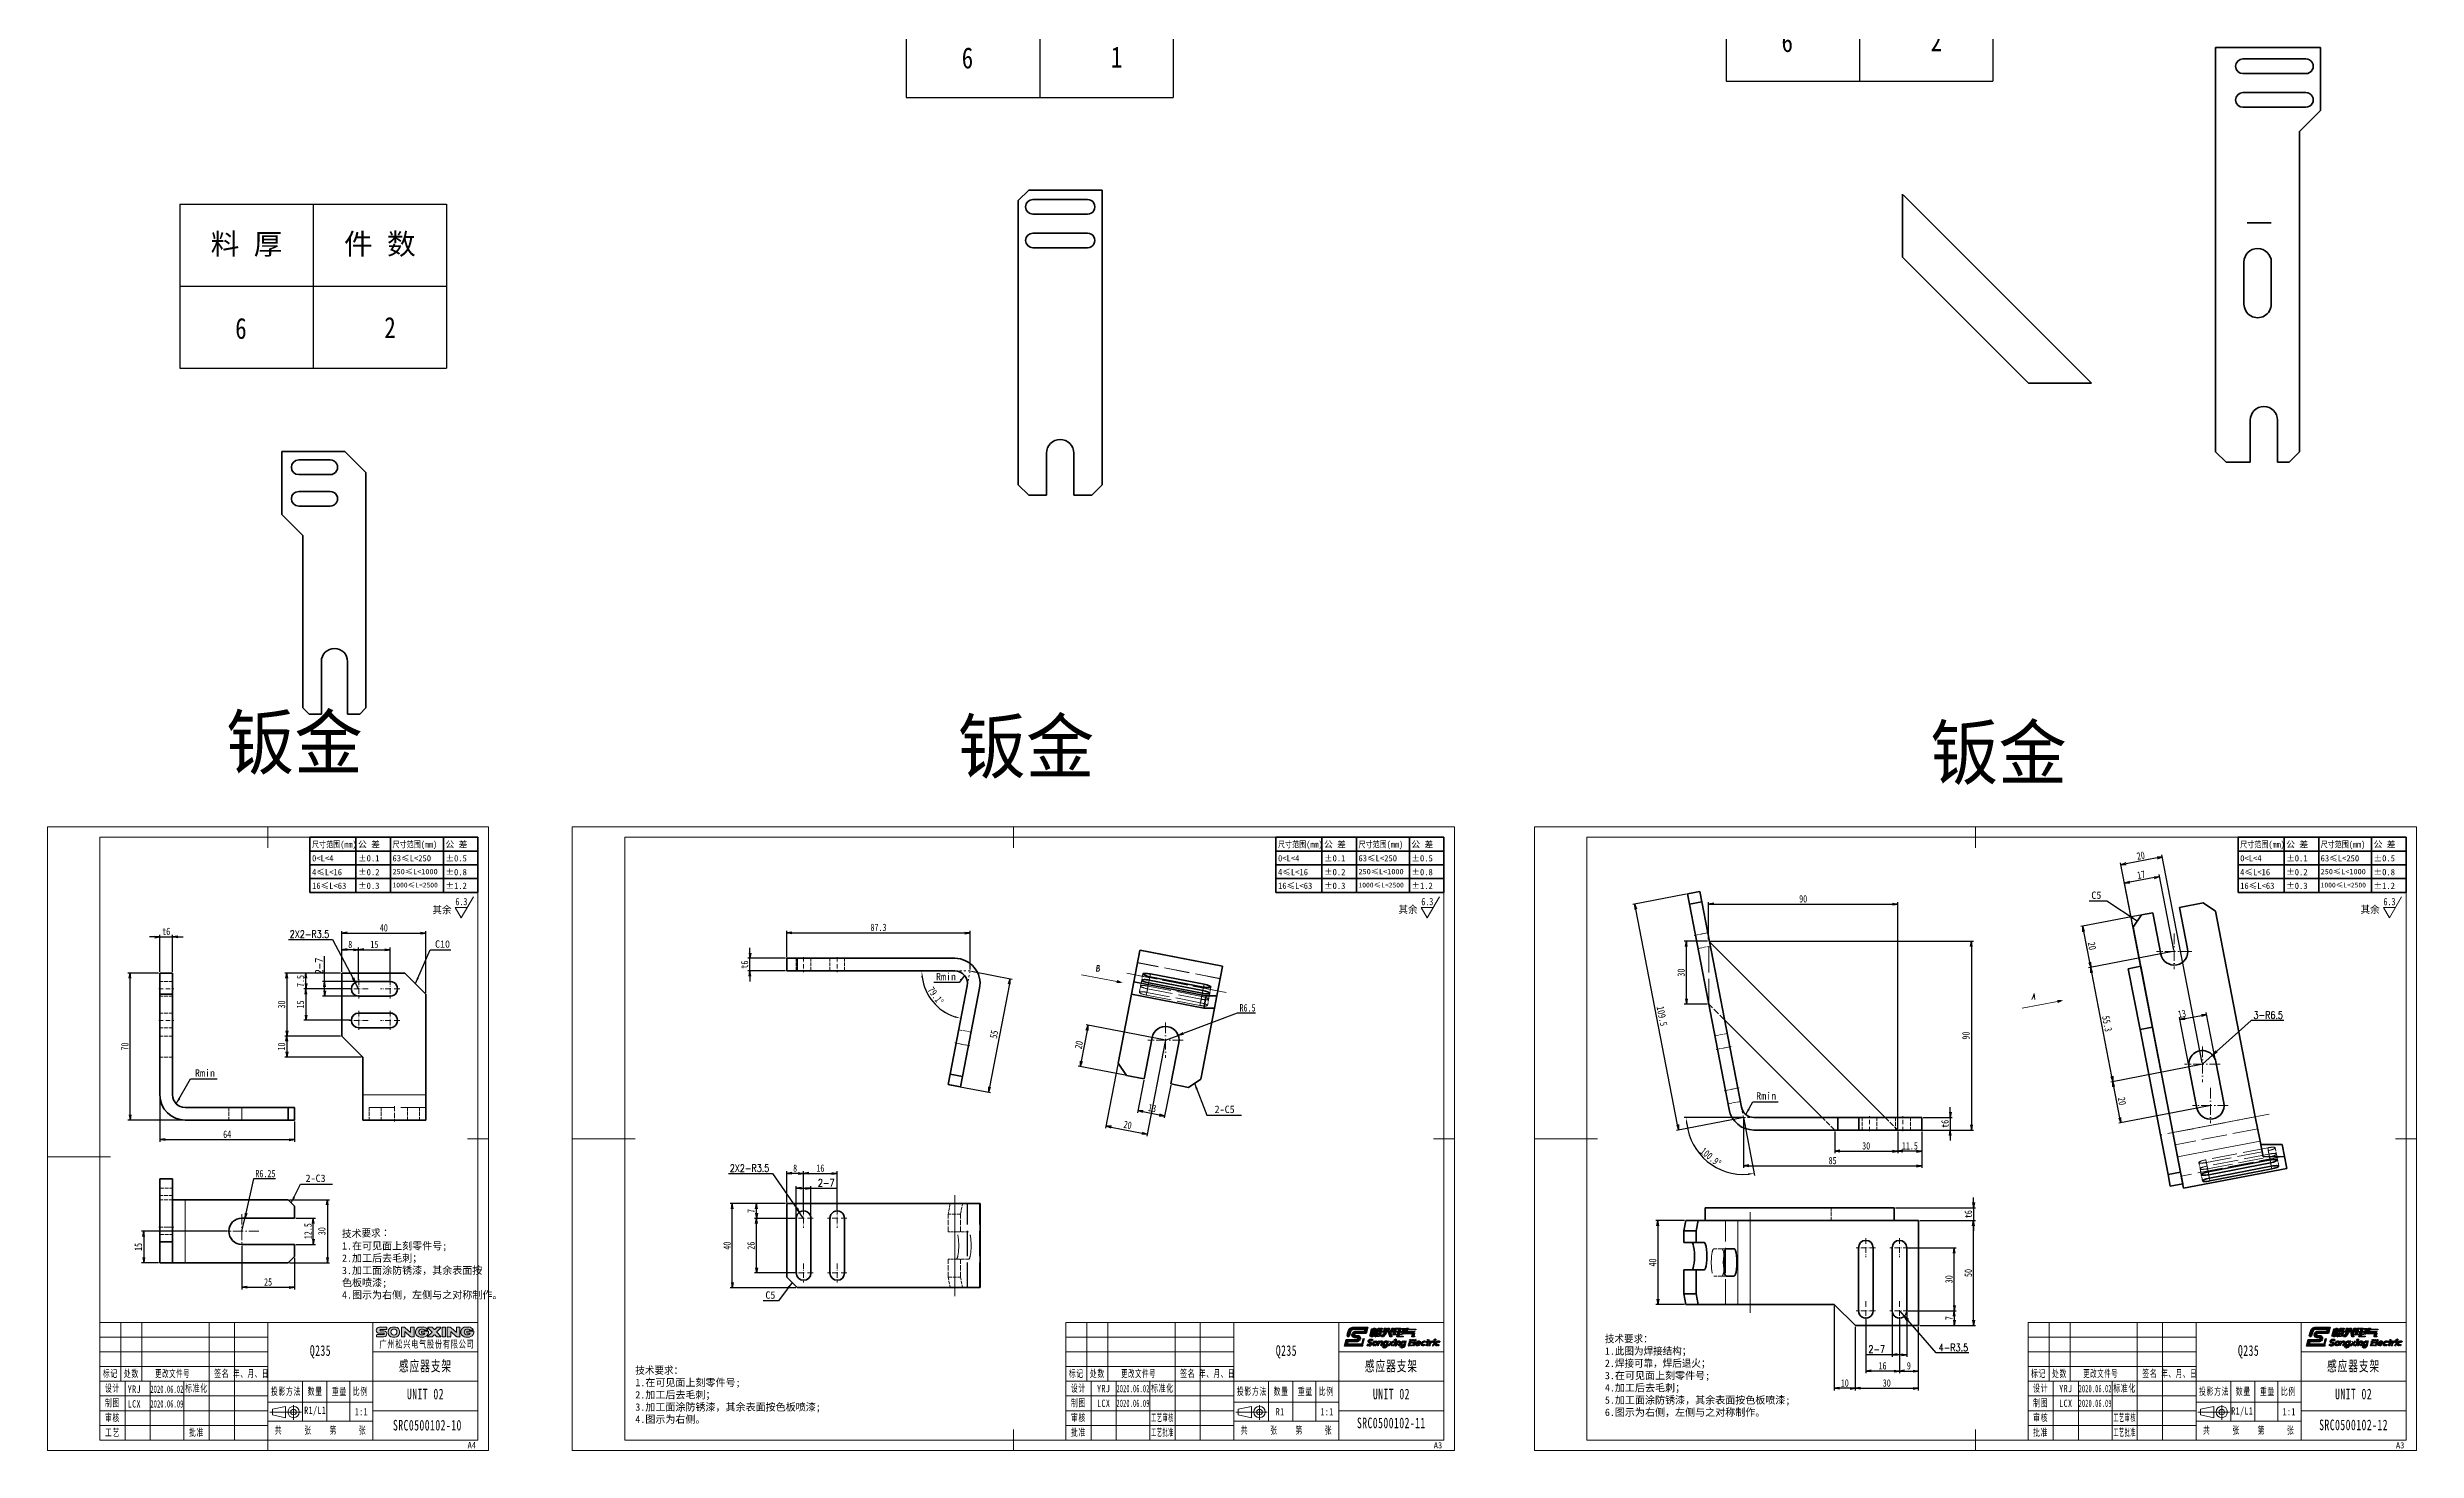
# Model space of a CAD drawing. Header units: millimetres. Extents: x -15766 to 80009, y -9701 to 15159.
# Drawn here: x 1452 to 2580, y 13254 to 13922 of the extents above; entities that cross this region are included whole.
import ezdxf
from ezdxf.enums import TextEntityAlignment as Align

# ---------------------------------------------------------------- set-up
doc = ezdxf.new("R2010")
doc.units = ezdxf.units.MM
for name, pattern in [('CENTER-HOKUTO_1', [16, 13, -1, 1, -1]), ('DASHDOT', [18.5, 12, -3, 0.5, -3]), ('DASHED', [15, 12, -3]), ('HIDDEN', [0.2, 0.1, -0.1]), ('HIDDEN-HOKUTO_1', [2, 1, -1]), ('虚线', [2, 1, -1])]:
    doc.linetypes.add(name, pattern=pattern)
doc.layers.get('DEFPOINTS').update_dxf_attribs({"lineweight": 18})
doc.layers.add('07', color=7, linetype='Continuous')
doc.layers.add('DRW0001_DXF_FORMAT', color=7, linetype='Continuous')
for name, color, linetype, lineweight in [('AM_7', 2, 'CENTER-HOKUTO_1', 18), ('AM_HID', 1, 'HIDDEN-HOKUTO_1', 18), ('AM_VIS', 7, 'Continuous', 18), ('CDRAFT0', 7, 'Continuous', 18), ('DIM', 253, 'Continuous', 20), ('title_frame', 7, 'Continuous', 18), ('word_dim', 9, 'Continuous', 18), ('尺寸线层', 3, 'Continuous', 18), ('标注线', 3, 'Continuous', 18), ('粗实线层', 7, 'Continuous', 35), ('粗实线层_1', 7, 'Continuous', 15), ('细实线层', 7, 'Continuous', 18), ('虚线层', 6, '虚线', 18)]:
    doc.layers.add(name, color=color, linetype=linetype, lineweight=lineweight)
doc.styles.add('DIM', font='', dxfattribs={"width": 0.8})
doc.styles.add('STYLE1', font='')
doc.styles.add('UserTxtStyle1', font='', dxfattribs={"width": 0.618357})
doc.styles.add('UserTxtStyle2', font='', dxfattribs={"width": 0.634692})
doc.styles.add('UserTxtStyle3', font='', dxfattribs={"width": 0.7})
doc.styles.add('标准', font='', dxfattribs={"width": 0.667})
doc.styles.get('DIM').set_extended_font_data('NSimSun')
doc.styles.get('STYLE1').set_extended_font_data('宋体')
doc.styles.get('UserTxtStyle1').set_extended_font_data('宋体')
doc.styles.get('UserTxtStyle2').set_extended_font_data('宋体')
doc.styles.get('UserTxtStyle3').set_extended_font_data('宋体')
doc.styles.get('标准').set_extended_font_data('宋体')
doc.dimstyles.new('1-1', dxfattribs={"dimtxt": 3.5, "dimasz": 3, "dimexe": 1, "dimexo": 0, "dimgap": 1, "dimtad": 1, "dimdsep": 46, "dimtxsty": 'DIM', "dimblk": '_CAXARROW', "dimcen": 0, "dimdle": 6, "dimclrd": 256, "dimclre": 256, "dimclrt": 3, "dimazin": 2, "dimtfac": 0.707107, "dimtmove": 0, "dimatfit": 3, "dimfxl": 0, "dimfrac": 2, "dimtolj": 1, "dimarcsym": 0})
doc.dimstyles.new('1-1$0', dxfattribs={"dimtxt": 3.5, "dimasz": 2.5, "dimexe": 1, "dimexo": 0.625, "dimgap": 0.8, "dimtad": 1, "dimdsep": 46, "dimtxsty": 'DIM', "dimblk": 'OPEN', "dimcen": 0, "dimdle": 5, "dimclrd": 256, "dimclre": 256, "dimclrt": 3, "dimazin": 3, "dimtfac": 0.5, "dimtmove": 0, "dimatfit": 3, "dimldrblk": 'OPEN', "dimfxl": 0, "dimtolj": 1, "dimarcsym": 0})
doc.dimstyles.new('1-1$4', dxfattribs={"dimtxt": 3.5, "dimasz": 2.5, "dimexe": 1, "dimexo": 0.625, "dimgap": 0.8, "dimtad": 1, "dimtih": 1, "dimtoh": 1, "dimzin": 12, "dimdsep": 46, "dimtxsty": 'DIM', "dimblk": 'OPEN', "dimcen": 0, "dimdle": 5, "dimclrd": 256, "dimclre": 256, "dimclrt": 3, "dimazin": 3, "dimtfac": 0.5, "dimtmove": 0, "dimatfit": 3, "dimldrblk": 'OPEN', "dimfxl": 0, "dimtolj": 1, "dimarcsym": 0})

msp = doc.modelspace()

# ---------------------------------------------------------------- texts
at = {"layer": 'DIM', "color": 2, "style": 'DIM', "width": 0.8}
for p in [(1652.3659, 13512.30629), (2112.22412, 13512.30629), (2570.27516, 13512.30629)]:
    msp.add_attdef('6.3', text='0.0', height=3.5, dxfattribs=at).set_placement(p, align=Align.BOTTOM_RIGHT)
at = {"layer": 'title_frame', "color": 3, "char_height": 2.958904, "attachment_point": 7, "style": 'STYLE1'}
for s, insert, width in [('A4', (1652.46369, 13254.89602), 6.0410959), ('A3', (2112.42781, 13254.74032), 5.8684932), ('A3', (2570.47885, 13254.74032), 5.8684932)]:
    msp.add_mtext(s, dxfattribs=dict(at, insert=insert, width=width))
at = {"layer": 'word_dim', "color": 3}
for s, insert, char_height, width, attachment_point in [('钣金', (1537.50218, 13603.34805), 25, 116.6634772, 1), ('钣金', (1885.80905, 13601.4249), 25, 116.6634772, 1), ('钣金', (2348.78344, 13598.50018), 25, 116.6634772, 1), ('\\A1;C10', (1636.96555, 13493.08791), 3.5, 10, 7)]:
    msp.add_mtext(s, dxfattribs=dict(at, insert=insert, char_height=char_height, width=width, attachment_point=attachment_point))
at = {"layer": 'word_dim', "linetype": 'Continuous', "char_height": 3.5, "width": 10.860604, "attachment_point": 1}
for insert in [(1635.73919, 13512.93368), (2095.5974, 13513.07215), (2553.64844, 13513.07215)]:
    msp.add_mtext('{\\C3;其余}', dxfattribs=dict(at, insert=insert))
at = {"layer": 'word_dim', "color": 3, "char_height": 3.5}
for s, insert, attachment_point in [('\\A1;C5', (2430.237, 13516.34538), 9), ('\\A1;Rmin', (1884.96959, 13477.64282), 9), ('\\A1;Rmin', (1522.68201, 13431.74063), 7), ('\\A1;Rmin', (2265.92137, 13420.8505), 7), ('\\A1;2-C5', (2008.10997, 13414.4135), 7), ('\\A1;2-C3', (1575.34462, 13381.58807), 7), ('\\A1;C5', (1798.99963, 13325.97712), 9)]:
    msp.add_mtext(s, dxfattribs=dict(at, insert=insert, attachment_point=attachment_point))
at = {"layer": 'word_dim', "linetype": 'Continuous', "ltscale": 4, "char_height": 3.5, "width": 139.6035818, "attachment_point": 1}
for s, insert in [('{\\C3;技\\fSimSun|b0|i0|c134|p2;术\\Ftxt,bigfont|c128;\\M+19776\\M+18B81\\M+18146\\P\\fNSimSun|b0|i0|c134|p49;1\\fSimSun|b0|i0|c134|p49;.在可见面上刻零件号;\\P2.加工后去毛刺；\\P3.加工面涂防锈漆，其余表面按\\P色板喷漆;\\P\\fNSimSun|b0|i0|c134|p49;4\\fSimSun|b0|i0|c134|p49;.图示为右侧，左侧与之对称制作。\\P         }', (1592.67515, 13358.78161)), ('{\\C3;技术要求：\\P1.此图为焊接结构；\\P2.焊接可靠，焊后退火；\\P\\fNSimSun|b0|i0|c134|p49;3\\fSimSun|b0|i0|c134|p49;.在可见面上刻零件号;\\P4.加工后去毛刺；\\P5.加工面涂防锈漆，其余表面按色板喷漆;\\P\\fNSimSun|b0|i0|c134|p49;6\\fSimSun|b0|i0|c134|p49;.图示为右侧，左侧与之对称制作。\\P         }', (2193.89971, 13308.73691)), ('{\\C3;技术要求：\\P\\fNSimSun|b0|i0|c134|p49;1\\fSimSun|b0|i0|c134|p49;.在可见面上刻零件号;\\P2.加工后去毛刺；\\P3.加工面涂防锈漆，其余表面按色板喷漆;\\P\\fNSimSun|b0|i0|c134|p49;4\\fSimSun|b0|i0|c134|p49;.图示为右侧。         }', (1732.31663, 13293.73936))]:
    msp.add_mtext(s, dxfattribs=dict(at, insert=insert))
at = {"layer": '尺寸线层', "attachment_point": 5, "line_spacing_factor": 1.15057}
for s, insert, char_height, width, style in [('\\T1.1;Q235', (1582.42403, 13300.73384), 5.050306, 29.4580043, '标准'), ('\\T1.1;广州松兴电气股份有限公司', (1633.13914, 13304.22272), 3.5, 47.3170633, 'UserTxtStyle3'), ('{\\T1.1;Q235}', (2042.28225, 13300.73384), 5.0503058, 29.4580043, '标准'), ('{\\T1.1;Q235}', (2500.33329, 13300.73384), 5.0503058, 29.4580043, '标准'), ('\\T1.1;标记', (1482.42403, 13290.23384), 3.5, 18, '标准'), ('\\T1.1;处数', (1492.42403, 13290.23384), 3.5, 18, '标准'), ('\\T1.1;更改文件号', (1512.05745, 13290.20985), 3.5, 30, 'UserTxtStyle1'), ('\\T1.1;签名', (1535.42403, 13290.23384), 3.5, 22, '标准'), ('\\T1.1;年、月、日', (1549.42403, 13290.23384), 3.5, 30, 'UserTxtStyle2'), ('{\\T1.1;感应器支架}', (1632.42403, 13293.71458), 5.0503058, 29.4580043, '标准'), ('\\T1.1;标记', (1942.28225, 13290.23384), 3.5, 18, '标准'), ('\\T1.1;处数', (1952.28225, 13290.23384), 3.5, 18, '标准'), ('\\T1.1;更改文件号', (1971.91567, 13290.20985), 3.5, 30, 'UserTxtStyle1'), ('\\T1.1;签名', (1995.28225, 13290.23384), 3.5, 22, '标准'), ('\\T1.1;年、月、日', (2009.28225, 13290.23384), 3.5, 30, 'UserTxtStyle2'), ('{\\T1.1;感应器支架}', (2092.28225, 13293.71458), 5.0503058, 29.4580043, '标准'), ('\\T1.1;标记', (2400.33329, 13290.23384), 3.5, 18, '标准'), ('\\T1.1;处数', (2410.33329, 13290.23384), 3.5, 18, '标准'), ('\\T1.1;更改文件号', (2429.96671, 13290.20985), 3.5, 30, 'UserTxtStyle1'), ('\\T1.1;签名', (2453.33329, 13290.23384), 3.5, 22, '标准'), ('\\T1.1;年、月、日', (2467.33329, 13290.23384), 3.5, 30, 'UserTxtStyle2'), ('{\\T1.1;感应器支架}', (2550.33329, 13293.71458), 5.0503058, 29.4580043, '标准'), ('\\T1.1;制图', (1483.42403, 13276.23384), 3.5, 22, '标准'), ('\\T1.1;设计', (1483.42403, 13283.23384), 3.5, 22, '标准'), ('{\\T1.1;YRJ}', (1493.81859, 13282.95913), 3.5, 22, '标准'), ('{\\T1.1;LCX}', (1493.81859, 13275.95913), 3.5, 22, '标准'), ('{\\W0.5;\\T1.1;2020.06.02}', (1509.38545, 13282.95913), 3.5, 16, '标准'), ('{\\W0.5;\\T1.1;2020.06.09}', (1509.38545, 13275.95913), 3.5, 16, '标准'), ('\\T1.1;标准化', (1523.42403, 13283.23384), 3.5, 22, '标准'), ('\\T1.1;投影方法', (1566.01903, 13281.73384), 3.5, 22, '标准'), ('\\T1.1;数量', (1579.92403, 13281.73384), 3.5, 22, '标准'), ('\\T1.1;重量', (1591.42403, 13281.73384), 3.5, 22, '标准'), ('\\T1.1;比例', (1601.42403, 13281.73384), 3.5, 22, '标准'), ('{\\T1.1;UNIT 02}', (1632.42403, 13280.64754), 5.0503058, 29.4580043, '标准'), ('\\T1.1;制图', (1943.28225, 13276.23384), 3.5, 22, '标准'), ('\\T1.1;设计', (1943.28225, 13283.23384), 3.5, 22, '标准'), ('{\\T1.1;YRJ}', (1955.28225, 13283.23384), 3.5, 22, '标准'), ('{\\T1.1;LCX}', (1955.28225, 13276.23384), 3.5, 22, '标准'), ('{\\W0.5;\\T1.1;2020.06.02}', (1969.28225, 13283.23384), 3.5, 16, '标准'), ('{\\W0.5;\\T1.1;2020.06.09}', (1969.28225, 13276.23384), 3.5, 16, '标准'), ('\\T1.1;标准化', (1983.28225, 13283.23384), 3.5, 22, '标准'), ('\\T1.1;投影方法', (2025.87725, 13281.73384), 3.5, 22, '标准'), ('\\T1.1;数量', (2039.78225, 13281.73384), 3.5, 22, '标准'), ('\\T1.1;重量', (2051.28225, 13281.73384), 3.5, 22, '标准'), ('\\T1.1;比例', (2061.28225, 13281.73384), 3.5, 22, '标准'), ('{\\T1.1;UNIT 02}', (2092.28225, 13280.64754), 5.0503058, 29.4580043, '标准'), ('\\T1.1;制图', (2401.33329, 13276.23384), 3.5, 22, '标准'), ('\\T1.1;设计', (2401.33329, 13283.23384), 3.5, 22, '标准'), ('{\\T1.1;YRJ}', (2413.33329, 13283.23384), 3.5, 22, '标准'), ('{\\T1.1;LCX}', (2413.33329, 13276.23384), 3.5, 22, '标准'), ('{\\W0.5;\\T1.1;2020.06.02}', (2427.33329, 13283.23384), 3.5, 16, '标准'), ('{\\W0.5;\\T1.1;2020.06.09}', (2427.33329, 13276.23384), 3.5, 16, '标准'), ('\\T1.1;标准化', (2441.33329, 13283.23384), 3.5, 22, '标准'), ('\\T1.1;投影方法', (2483.92829, 13281.73384), 3.5, 22, '标准'), ('\\T1.1;数量', (2497.83329, 13281.73384), 3.5, 22, '标准'), ('\\T1.1;重量', (2509.33329, 13281.73384), 3.5, 22, '标准'), ('\\T1.1;比例', (2519.33329, 13281.73384), 3.5, 22, '标准'), ('{\\T1.1;UNIT 02}', (2550.33329, 13280.64754), 5.0503058, 29.4580043, '标准'), ('\\T1.1;工艺', (1483.42403, 13262.23384), 3.5, 22, '标准'), ('\\T1.1;审核', (1483.42403, 13269.23384), 3.5, 22, '标准'), ('\\T1.1;批准', (1523.42403, 13262.23384), 3.5, 22, '标准'), ('\\T1.1;共', (1562.49537, 13263.23384), 3.5, 8, '标准'), ('\\T1.1;张', (1576.49537, 13263.23384), 3.5, 8, '标准'), ('{\\T1.1;R1/L1}', (1579.94848, 13272.53135), 3.5, 11, '标准'), ('\\T1.1;第', (1588.53427, 13263.23384), 3.5, 8, '标准'), ('\\T1.1;1:1', (1601.92403, 13272.23384), 3.5, 7.4626183, '标准'), ('\\T1.1;张', (1602.49537, 13263.23384), 3.5, 8, '标准'), ('{\\T1.1;SRC0500102-10}', (1633.3433, 13265.79516), 5.0503058, 29.3737905, '标准'), ('{\\T1.1;批准}', (1943.28225, 13262.23384), 3.5, 22, '标准'), ('\\T1.1;审核', (1943.28225, 13269.23384), 3.5, 22, '标准'), ('{\\W0.5;\\T1.1;工艺审核}', (1983.28225, 13269.23384), 3.5, 22, '标准'), ('{\\W0.5;\\T1.1;工艺批准}', (1983.28225, 13262.23384), 3.5, 22, '标准'), ('\\T1.1;共', (2022.35358, 13263.23384), 3.5, 8, '标准'), ('\\T1.1;张', (2036.35358, 13263.23384), 3.5, 8, '标准'), ('{\\T1.1;R1}', (2039.28225, 13272.23384), 3.5, 11, '标准'), ('\\T1.1;第', (2048.39249, 13263.23384), 3.5, 8, '标准'), ('\\T1.1;1:1', (2061.61706, 13272.23384), 3.5, 10.6696195, '标准'), ('\\T1.1;张', (2062.35358, 13263.23384), 3.5, 8, '标准'), ('{\\T1.1;SRC0500102-11}', (2092.23765, 13266.87909), 5.0503058, 29.3737905, '标准'), ('{\\T1.1;批准}', (2401.33329, 13262.23384), 3.5, 22, '标准'), ('\\T1.1;审核', (2401.33329, 13269.23384), 3.5, 22, '标准'), ('{\\W0.5;\\T1.1;工艺审核}', (2441.33329, 13269.23384), 3.5, 22, '标准'), ('{\\W0.5;\\T1.1;工艺批准}', (2441.33329, 13262.23384), 3.5, 22, '标准'), ('\\T1.1;共', (2480.40462, 13263.23384), 3.5, 8, '标准'), ('\\T1.1;张', (2494.40462, 13263.23384), 3.5, 8, '标准'), ('{\\T1.1;R1/L1}', (2497.33329, 13272.23384), 3.5, 11, '标准'), ('\\T1.1;第', (2506.44353, 13263.23384), 3.5, 8, '标准'), ('\\T1.1;1:1', (2519.6681, 13272.23384), 3.5, 10.6696195, '标准'), ('\\T1.1;张', (2520.40462, 13263.23384), 3.5, 8, '标准'), ('{\\T1.1;SRC0500102-12}', (2550.33329, 13265.94156), 5.0503058, 29.3737905, '标准')]:
    msp.add_mtext(s, dxfattribs=dict(at, insert=insert, char_height=char_height, width=width, style=style))

# ---------------------------------------------------------------- blocks, each defined once
blk = doc.blocks.new('*X591')
at = {"layer": 'CDRAFT0'}
blk.add_line((210, 148.5), (200, 148.5), dxfattribs=at)
blk.add_lwpolyline([(0, 0), (210, 0), (210, 297), (0, 297), (0, 0)], dxfattribs=at)
at = {"layer": '粗实线层_1'}
for p, q in [((105, 297), (105, 287)), ((205, 292), (25, 292)), ((25, 292), (25, 5)), ((205, 5), (205, 292)), ((0, 139.8), (30, 139.8)), ((25, 5), (205, 5)), ((105, 0), (105, 10))]:
    blk.add_line(p, q, dxfattribs=at)
blk = doc.blocks.new('*X592')
at = {"layer": 'word_dim', "color": 142}
for p, q in [((-8.1, 50.9), (-8.1, 51.9)), ((-4.1, 49), (-5.9, 49)), ((-5.8, 53.8), (-4.4, 53.8)), ((-4.8, 52.8), (-5.4, 52.8)), ((-5.3, 50.9), (-5.3, 51.8)), ((-3.7, 50.9), (-5.3, 50.9)), ((-5.1, 51.9), (-2.1, 51.9)), ((-2.5, 52.4), (-3.9, 52.4)), ((-2, 51.8), (-2, 51))]:
    blk.add_line(p, q, dxfattribs=at)
for centre, radius, start, end in [((-5.9, 51.6), 2.22, 87.9834, 173.5522), ((-5.7, 51.5), 2.48, 193.9312, 265.9152), ((-5.1, 51.4), 1.48, 102.1571, 179.7274), ((-5.2, 51.5), 1.42, 183.4563, 278.6924), ((-5.1, 51.8), 0.119, 90, 180), ((-5, 51.5), 1.4, 272.3479, 338.0694), ((-4.9, 51.5), 1.34, 40.0143, 83.3977), ((-4.8, 50.9), 2.98, 35.6455, 82.0464), ((-4.5, 51.6), 2.55, 277.9409, 347.0572), ((-2.5, 52.5), 0.162, 256.8929, 44.031), ((-2.1, 51.8), 0.119, 360, 90)]:
    blk.add_arc(centre, radius, start, end, dxfattribs=at)
blk = doc.blocks.new('*X593')
at = {"layer": 'word_dim', "color": 142}
for p, q in [((-42.7, 51.7), (-42.7, 51.1)), ((-39.4, 53.8), (-40.7, 53.8)), ((-40.7, 49), (-39.4, 49)), ((-37.4, 51.1), (-37.4, 51.7))]:
    blk.add_line(p, q, dxfattribs=at)
for centre, radius, start, end in [((-40.6, 51.7), 2.09, 92.4923, 179.9697), ((-40.6, 51.1), 2.09, 180.0303, 267.5077), ((-39.4, 51.7), 2.09, 0.0303, 87.5077), ((-39.5, 51.1), 2.1, 270.4586, 359.6716)]:
    blk.add_arc(centre, radius, start, end, dxfattribs=at)
blk = doc.blocks.new('*X594')
at = {"layer": 'word_dim', "color": 142}
for p, q in [((-48.3, 49.1), (-48.3, 50)), ((-44.8, 49.1), (-48.3, 49.1)), ((-47.9, 50.3), (-44.9, 50.3)), ((-47, 53.7), (-43.6, 53.7)), ((-44.9, 50.9), (-47, 50.9)), ((-43.6, 52.7), (-46.4, 52.7)), ((-46.4, 52), (-44.8, 52)), ((-43.4, 53.6), (-43.4, 52.9))]:
    blk.add_line(p, q, dxfattribs=at)
for centre, radius, start, end in [((-47, 52.3), 1.45, 90, 270), ((-47.9, 50), 0.356, 90, 180), ((-46.4, 52.3), 0.346, 90, 270), ((-44.9, 50.6), 0.256, 270, 90), ((-44.8, 50.6), 1.42, 270, 90), ((-43.6, 53.5), 0.196, 10.2062, 90), ((-43.6, 52.9), 0.202, 271.2386, 0)]:
    blk.add_arc(centre, radius, start, end, dxfattribs=at)
blk = doc.blocks.new('*X595')
at = {"layer": 'word_dim', "color": 142}
for p, q in [((-36.4, 49.4), (-36.4, 53.5)), ((-36.2, 53.8), (-35.4, 53.8)), ((-35.1, 49.1), (-36.2, 49.1)), ((-32.3, 49.4), (-34.8, 51.7)), ((-34.8, 51.7), (-34.8, 49.4)), ((-34.6, 53.4), (-32.1, 51.2)), ((-32.1, 51.2), (-32.1, 53.6)), ((-31.8, 53.8), (-30.7, 53.8)), ((-30.7, 49.1), (-31.6, 49.1)), ((-30.4, 53.6), (-30.4, 49.4))]:
    blk.add_line(p, q, dxfattribs=at)
for centre, radius, start, end in [((-36.2, 53.5), 0.237, 90, 180), ((-36.2, 49.4), 0.237, 180, 270), ((-35.4, 52.8), 0.998, 41.87, 90), ((-35.1, 49.4), 0.237, 270, 0), ((-31.6, 50), 0.922, 223.0098, 270), ((-31.8, 53.6), 0.237, 90, 180), ((-30.7, 53.6), 0.237, 0, 90), ((-30.7, 49.4), 0.237, 270, 0)]:
    blk.add_arc(centre, radius, start, end, dxfattribs=at)
blk = doc.blocks.new('*X596')
at = {"layer": 'word_dim', "color": 142}
for p, q in [((-29.7, 50.9), (-29.7, 51.9)), ((-27.5, 53.8), (-26, 53.8)), ((-25.8, 49), (-27.5, 49)), ((-26.4, 52.8), (-27, 52.8)), ((-26.9, 50.9), (-26.9, 51.8)), ((-25.3, 50.9), (-26.9, 50.9)), ((-26.8, 51.9), (-23.8, 51.9)), ((-24.1, 52.4), (-25.5, 52.4)), ((-23.6, 51.8), (-23.6, 51))]:
    blk.add_line(p, q, dxfattribs=at)
for centre, radius, start, end in [((-27.5, 51.6), 2.22, 87.9834, 173.5522), ((-27.3, 51.5), 2.48, 193.9312, 265.9152), ((-26.7, 51.4), 1.48, 102.1571, 179.7274), ((-26.8, 51.5), 1.42, 183.4563, 278.6924), ((-26.8, 51.8), 0.119, 90, 180), ((-26.6, 51.5), 1.4, 272.3479, 338.0694), ((-26.5, 51.5), 1.34, 40.0143, 83.3977), ((-26.4, 50.9), 2.98, 35.6455, 82.0464), ((-26.1, 51.6), 2.55, 277.9409, 347.0572), ((-24.1, 52.5), 0.162, 256.8929, 44.031), ((-23.8, 51.8), 0.119, 360, 90)]:
    blk.add_arc(centre, radius, start, end, dxfattribs=at)
blk = doc.blocks.new('*X597')
at = {"layer": 'word_dim', "color": 142}
for p, q in [((-21.8, 51.4), (-24, 49.4)), ((-23.9, 53.5), (-21.8, 51.4)), ((-23.9, 49.2), (-21.8, 49.2)), ((-21.8, 53.7), (-23.8, 53.7)), ((-20.7, 52.7), (-21.8, 53.7)), ((-21.8, 49.2), (-20.8, 50.1)), ((-19.5, 53.7), (-20.6, 52.7)), ((-20.6, 50.1), (-19.6, 49.1)), ((-19.6, 51.5), (-17.7, 53.5)), ((-17.7, 49.3), (-19.6, 51.4)), ((-19.6, 49.1), (-17.8, 49.1)), ((-17.8, 53.7), (-19.5, 53.7))]:
    blk.add_line(p, q, dxfattribs=at)
for centre, start, end in [((-23.8, 53.6), 90, 225.5878), ((-23.9, 49.3), 133.1111, 270), ((-20.7, 50), 44.8103, 133.7737), ((-20.7, 52.8), 226.0826, 314.4638), ((-19.6, 51.4), 135.4134, 224.006), ((-17.8, 53.6), 315.4134, 90), ((-17.8, 49.3), 270, 44.006)]:
    blk.add_arc(centre, 0.119, start, end, dxfattribs=at)
blk = doc.blocks.new('*X598')
at = {"layer": 'word_dim', "color": 142}
for p, q in [((-17, 49.4), (-17, 53.5)), ((-16.7, 53.8), (-15.7, 53.8)), ((-15.7, 49.1), (-16.7, 49.1)), ((-15.5, 53.5), (-15.5, 49.4))]:
    blk.add_line(p, q, dxfattribs=at)
for centre, start, end in [((-16.7, 53.5), 90, 180), ((-16.7, 49.4), 180, 270), ((-15.7, 53.5), 0, 90), ((-15.7, 49.4), 270, 0)]:
    blk.add_arc(centre, 0.237, start, end, dxfattribs=at)
blk = doc.blocks.new('*X599')
at = {"layer": 'word_dim', "color": 142}
for p, q in [((-14.7, 49.3), (-14.7, 53.6)), ((-14.4, 53.8), (-13.6, 53.8)), ((-13.3, 49.1), (-14.4, 49.1)), ((-10.4, 49.4), (-13, 51.7)), ((-13, 51.7), (-13, 49.3)), ((-12.8, 53.5), (-10.2, 51.2)), ((-10.2, 51.2), (-10.2, 53.5)), ((-10, 53.8), (-8.8, 53.8)), ((-8.8, 49.1), (-9.6, 49.1)), ((-8.6, 53.5), (-8.6, 49.3))]:
    blk.add_line(p, q, dxfattribs=at)
for centre, radius, start, end in [((-14.4, 53.6), 0.237, 90, 180), ((-14.4, 49.3), 0.237, 180, 270), ((-13.6, 52.6), 1.19, 48.0201, 90), ((-13.3, 49.3), 0.237, 270, 0), ((-9.6, 50.3), 1.19, 227.7422, 270), ((-10, 53.5), 0.237, 90, 180), ((-8.8, 53.5), 0.237, 0, 90), ((-8.8, 49.3), 0.237, 270, 0)]:
    blk.add_arc(centre, radius, start, end, dxfattribs=at)
blk = doc.blocks.new('自由公差_1')
at = {"layer": '粗实线层'}
for p, q in [((-80, 0), (0, 0)), ((-80, 0), (-80, -26.3)), ((-58.1, 0), (-58.1, -26.3)), ((-41.6, 0), (-41.6, -26.3)), ((-16.4, 0), (-16.4, -26.3)), ((0, 0), (0, -26.3)), ((-80, -6.6), (0, -6.6)), ((-80, -13.2), (0, -13.2)), ((-80, -19.7), (0, -19.7)), ((-80, -26.3), (0, -26.3))]:
    blk.add_line(p, q, dxfattribs=at)
at = {"layer": '尺寸线层', "linetype": 'Continuous', "attachment_point": 1, "line_spacing_factor": 0.9}
for s, insert, char_height, width in [('{\\W0.8;尺寸范围(mm)}', (-79, -1.9), 3, 22.603), ('0<L<4', (-79, -8.5), 3, 22.603), ('公 差', (-57.1, -1.9), 3, 22.603), ('%%P0.1', (-57.1, -8.5), 3, 12.712), ('{\\W0.8;尺寸范围(mm)}', (-40.7, -1.9), 3, 22.603), ('63≤L<250', (-40.7, -8.5), 3, 22.603), ('公 差', (-15.5, -1.9), 3, 22.603), ('%%P0.5', (-15.5, -8.5), 3, 12.577), ('4≤L<16', (-79, -15.1), 3, 22.603), ('16≤L<63', (-79, -21.6), 3, 22.603), ('%%P0.2', (-57.1, -15.1), 3, 12.477), ('%%P0.3', (-57.1, -21.6), 3, 12.712), ('250≤L<1000', (-40.7, -15.1), 2.5, 22.603), ('1000≤L<2500', (-40.7, -21.6), 2.3, 22.603), ('%%P0.8', (-15.5, -15.1), 3, 13.076), ('%%P1.2', (-15.5, -21.6), 3, 12.876)]:
    blk.add_mtext(s, dxfattribs=dict(at, insert=insert, char_height=char_height, width=width))
blk = doc.blocks.new('_OPEN')
at = {"color": 0, "linetype": 'ByBlock', "lineweight": -2}
for p, q in [((-1, 0.166667), (0, 0)), ((-1, -0.166667), (0, 0)), ((0, 0), (-1, 0))]:
    blk.add_line(p, q, dxfattribs=at)
blk = doc.blocks.new('*D680')
at = {"layer": 'DEFPOINTS', "color": 0, "transparency": 16777216}
for p in [(1512, 13498.3), (1506, 13481.1), (1512, 13481.1)]:
    blk.add_point(p, dxfattribs=at)
at = {"layer": 'word_dim', "linetype": 'Continuous', "lineweight": -2, "transparency": 16777216}
for p, q in [((1503.5, 13498.3), (1501, 13498.3)), ((1506, 13481.7), (1506, 13499.3)), ((1506, 13498.3), (1512, 13498.3)), ((1512, 13481.7), (1512, 13499.3)), ((1514.5, 13498.3), (1517, 13498.3))]:
    blk.add_line(p, q, dxfattribs=at)
at = {"layer": 'word_dim', "lineweight": -2, "transparency": 16777216, "xscale": 2.5, "yscale": 2.5, "zscale": 2.5}
blk.add_blockref('_OPEN', (1506, 13498.3), dxfattribs=at)
at = {"layer": 'word_dim', "lineweight": -2, "transparency": 16777216, "xscale": 2.5, "yscale": 2.5, "zscale": 2.5, "rotation": 180}
blk.add_blockref('_OPEN', (1512, 13498.3), dxfattribs=at)
at = {"layer": 'word_dim', "color": 3, "transparency": 16777216, "insert": (1509, 13500.9), "char_height": 3.5, "attachment_point": 5, "style": 'DIM'}
blk.add_mtext('\\A1;t6', dxfattribs=at)
blk = doc.blocks.new('*D681')
at = {"layer": 'DEFPOINTS', "color": 0, "transparency": 16777216}
for p in [(1491.8, 13481.1), (1506, 13481.1), (1518, 13411.1)]:
    blk.add_point(p, dxfattribs=at)
at = {"layer": 'word_dim', "linetype": 'Continuous', "lineweight": -2, "transparency": 16777216}
for p, q in [((1505.4, 13481.1), (1490.8, 13481.1)), ((1491.8, 13413.6), (1491.8, 13478.6)), ((1517.4, 13411.1), (1490.8, 13411.1))]:
    blk.add_line(p, q, dxfattribs=at)
at = {"layer": 'word_dim', "lineweight": -2, "transparency": 16777216, "xscale": 2.5, "yscale": 2.5, "zscale": 2.5}
for p, rotation in [((1491.8, 13481.1), 90), ((1491.8, 13411.1), 270)]:
    blk.add_blockref('_OPEN', p, dxfattribs=dict(at, rotation=rotation))
at = {"layer": 'word_dim', "color": 3, "transparency": 16777216, "insert": (1489.3, 13446.1), "char_height": 3.5, "attachment_point": 5, "rotation": 90, "style": 'DIM'}
blk.add_mtext('\\A1;70', dxfattribs=at)
blk = doc.blocks.new('*D682')
at = {"layer": 'DEFPOINTS', "color": 0, "transparency": 16777216}
for p in [(1506, 13423.1), (1570, 13411.1), (1570, 13401.8)]:
    blk.add_point(p, dxfattribs=at)
at = {"layer": 'word_dim', "linetype": 'Continuous', "lineweight": -2, "transparency": 16777216}
for p, q in [((1506, 13422.4), (1506, 13400.8)), ((1508.5, 13401.8), (1567.5, 13401.8)), ((1570, 13410.4), (1570, 13400.8))]:
    blk.add_line(p, q, dxfattribs=at)
at = {"layer": 'word_dim', "lineweight": -2, "transparency": 16777216, "xscale": 2.5, "yscale": 2.5, "zscale": 2.5, "rotation": 180}
blk.add_blockref('_OPEN', (1506, 13401.8), dxfattribs=at)
at = {"layer": 'word_dim', "lineweight": -2, "transparency": 16777216, "xscale": 2.5, "yscale": 2.5, "zscale": 2.5}
blk.add_blockref('_OPEN', (1570, 13401.8), dxfattribs=at)
at = {"layer": 'word_dim', "color": 3, "transparency": 16777216, "insert": (1538, 13404.3), "char_height": 3.5, "attachment_point": 5, "style": 'DIM'}
blk.add_mtext('\\A1;64', dxfattribs=at)
blk = doc.blocks.new('_CAXARROW')
blk.add_hatch(color=0).paths.add_polyline_path([(0, 0), (-1, 0.125), (-1, -0.125)], flags=0)
blk = doc.blocks.new('*D683')
at = {"layer": 'DEFPOINTS', "color": 0, "transparency": 16777216}
for p in [(1632.6, 13500.1), (1592.6, 13481.1), (1632.6, 13471.1)]:
    blk.add_point(p, dxfattribs=at)
at = {"layer": 'word_dim', "linetype": 'Continuous', "lineweight": -2, "transparency": 16777216}
for p, q in [((1592.6, 13481.7), (1592.6, 13501.1)), ((1632.6, 13471.7), (1632.6, 13501.1)), ((1595.1, 13500.1), (1630.1, 13500.1))]:
    blk.add_line(p, q, dxfattribs=at)
at = {"layer": 'word_dim', "lineweight": -2, "transparency": 16777216, "xscale": 2.5, "yscale": 2.5, "zscale": 2.5, "rotation": 180}
blk.add_blockref('_OPEN', (1592.6, 13500.1), dxfattribs=at)
at = {"layer": 'word_dim', "lineweight": -2, "transparency": 16777216, "xscale": 2.5, "yscale": 2.5, "zscale": 2.5}
blk.add_blockref('_OPEN', (1632.6, 13500.1), dxfattribs=at)
at = {"layer": 'word_dim', "color": 3, "transparency": 16777216, "insert": (1612.6, 13502.6), "char_height": 3.5, "attachment_point": 5, "style": 'DIM'}
blk.add_mtext('\\A1;40', dxfattribs=at)
blk = doc.blocks.new('*D684')
at = {"layer": 'DEFPOINTS', "color": 0, "transparency": 16777216}
for p in [(1592.6, 13492.2), (1592.6, 13481.1), (1600.6, 13477.1)]:
    blk.add_point(p, dxfattribs=at)
at = {"layer": 'word_dim', "linetype": 'Continuous', "lineweight": -2, "transparency": 16777216}
for p, q in [((1592.6, 13481.7), (1592.6, 13493.2)), ((1598.1, 13492.2), (1595.1, 13492.2)), ((1600.6, 13477.7), (1600.6, 13493.2))]:
    blk.add_line(p, q, dxfattribs=at)
at = {"layer": 'word_dim', "lineweight": -2, "transparency": 16777216, "xscale": 2.5, "yscale": 2.5, "zscale": 2.5, "rotation": 180}
blk.add_blockref('_OPEN', (1592.6, 13492.2), dxfattribs=at)
at = {"layer": 'word_dim', "lineweight": -2, "transparency": 16777216, "xscale": 2.5, "yscale": 2.5, "zscale": 2.5}
blk.add_blockref('_OPEN', (1600.6, 13492.2), dxfattribs=at)
at = {"layer": 'word_dim', "color": 3, "transparency": 16777216, "insert": (1596.6, 13494.7), "char_height": 3.5, "attachment_point": 5, "style": 'DIM'}
blk.add_mtext('\\A1;8', dxfattribs=at)
blk = doc.blocks.new('*D685')
at = {"layer": 'DEFPOINTS', "color": 0, "transparency": 16777216}
for p in [(1615.6, 13492.2), (1600.6, 13477.1), (1615.6, 13477.1)]:
    blk.add_point(p, dxfattribs=at)
at = {"layer": 'word_dim', "linetype": 'Continuous', "lineweight": -2, "transparency": 16777216}
for p, q in [((1600.6, 13477.7), (1600.6, 13493.2)), ((1603.1, 13492.2), (1613.1, 13492.2)), ((1615.6, 13477.7), (1615.6, 13493.2))]:
    blk.add_line(p, q, dxfattribs=at)
at = {"layer": 'word_dim', "lineweight": -2, "transparency": 16777216, "xscale": 2.5, "yscale": 2.5, "zscale": 2.5, "rotation": 180}
blk.add_blockref('_OPEN', (1600.6, 13492.2), dxfattribs=at)
at = {"layer": 'word_dim', "lineweight": -2, "transparency": 16777216, "xscale": 2.5, "yscale": 2.5, "zscale": 2.5}
blk.add_blockref('_OPEN', (1615.6, 13492.2), dxfattribs=at)
at = {"layer": 'word_dim', "color": 3, "transparency": 16777216, "insert": (1608.1, 13494.7), "char_height": 3.5, "attachment_point": 5, "style": 'DIM'}
blk.add_mtext('\\A1;15', dxfattribs=at)
blk = doc.blocks.new('*D686')
at = {"layer": 'DEFPOINTS', "color": 0, "transparency": 16777216}
for p in [(1575.5, 13481.1), (1592.6, 13481.1), (1597.1, 13473.6)]:
    blk.add_point(p, dxfattribs=at)
at = {"layer": 'word_dim', "linetype": 'Continuous', "lineweight": -2, "transparency": 16777216}
for p, q in [((1592, 13481.1), (1574.5, 13481.1)), ((1575.5, 13476.1), (1575.5, 13478.6)), ((1596.5, 13473.6), (1574.5, 13473.6))]:
    blk.add_line(p, q, dxfattribs=at)
at = {"layer": 'word_dim', "lineweight": -2, "transparency": 16777216, "xscale": 2.5, "yscale": 2.5, "zscale": 2.5}
for p, rotation in [((1575.5, 13481.1), 90), ((1575.5, 13473.6), 270)]:
    blk.add_blockref('_OPEN', p, dxfattribs=dict(at, rotation=rotation))
at = {"layer": 'word_dim', "color": 3, "transparency": 16777216, "insert": (1572.9, 13477.3), "char_height": 3.5, "attachment_point": 5, "rotation": 90, "style": 'DIM'}
blk.add_mtext('\\A1;7.5', dxfattribs=at)
blk = doc.blocks.new('*D687')
at = {"layer": 'DEFPOINTS', "color": 0, "transparency": 16777216}
for p in [(1597.1, 13473.6), (1575.5, 13458.6), (1597.1, 13458.6)]:
    blk.add_point(p, dxfattribs=at)
at = {"layer": 'word_dim', "linetype": 'Continuous', "lineweight": -2, "transparency": 16777216}
for p, q in [((1596.5, 13473.6), (1574.5, 13473.6)), ((1575.5, 13471.1), (1575.5, 13461.1)), ((1596.5, 13458.6), (1574.5, 13458.6))]:
    blk.add_line(p, q, dxfattribs=at)
at = {"layer": 'word_dim', "lineweight": -2, "transparency": 16777216, "xscale": 2.5, "yscale": 2.5, "zscale": 2.5}
for p, rotation in [((1575.5, 13473.6), 90), ((1575.5, 13458.6), 270)]:
    blk.add_blockref('_OPEN', p, dxfattribs=dict(at, rotation=rotation))
at = {"layer": 'word_dim', "color": 3, "transparency": 16777216, "insert": (1572.9, 13466.1), "char_height": 3.5, "attachment_point": 5, "rotation": 90, "style": 'DIM'}
blk.add_mtext('\\A1;15', dxfattribs=at)
blk = doc.blocks.new('*D688')
at = {"layer": 'DEFPOINTS', "color": 0, "transparency": 16777216}
for p in [(1599, 13476.6), (1600.6, 13473.6)]:
    blk.add_point(p, dxfattribs=at)
at = {"layer": 'word_dim', "linetype": 'Continuous', "lineweight": -2, "transparency": 16777216}
for p, q in [((1567.2, 13497.1), (1588.1, 13497.1)), ((1588.1, 13497.1), (1597.8, 13478.8)), ((1600.6, 13473.6), (1599, 13476.6))]:
    blk.add_line(p, q, dxfattribs=at)
at = {"layer": 'word_dim', "lineweight": -2, "transparency": 16777216, "xscale": 2.5, "yscale": 2.5, "zscale": 2.5, "rotation": 298.0263070496782}
blk.add_blockref('_OPEN', (1599, 13476.6), dxfattribs=at)
at = {"layer": 'word_dim', "color": 3, "transparency": 16777216, "insert": (1577.2, 13499.6), "char_height": 3.5, "attachment_point": 5, "style": 'DIM'}
blk.add_mtext('\\A1;{\\Fromans,bigfont|c134;2X2-R3.5}', dxfattribs=at)
blk = doc.blocks.new('*D689')
at = {"layer": 'DEFPOINTS', "color": 0, "transparency": 16777216}
for p in [(1538.8, 13358.2), (1498.3, 13343.2), (1506, 13343.2)]:
    blk.add_point(p, dxfattribs=at)
at = {"layer": 'word_dim', "linetype": 'Continuous', "lineweight": -2, "transparency": 16777216}
for p, q in [((1538.2, 13358.2), (1497.3, 13358.2)), ((1498.3, 13355.7), (1498.3, 13345.7)), ((1505.4, 13343.2), (1497.3, 13343.2))]:
    blk.add_line(p, q, dxfattribs=at)
at = {"layer": 'word_dim', "lineweight": -2, "transparency": 16777216, "xscale": 2.5, "yscale": 2.5, "zscale": 2.5}
for p, rotation in [((1498.3, 13358.2), 90), ((1498.3, 13343.2), 270)]:
    blk.add_blockref('_OPEN', p, dxfattribs=dict(at, rotation=rotation))
at = {"layer": 'word_dim', "color": 3, "transparency": 16777216, "insert": (1495.7, 13350.7), "char_height": 3.5, "attachment_point": 5, "rotation": 90, "style": 'DIM'}
blk.add_mtext('\\A1;15', dxfattribs=at)
blk = doc.blocks.new('*D690')
at = {"layer": 'DEFPOINTS', "color": 0, "transparency": 16777216}
for p in [(1570, 13364.4), (1579, 13364.4), (1570, 13351.9)]:
    blk.add_point(p, dxfattribs=at)
at = {"layer": 'word_dim', "linetype": 'Continuous', "lineweight": -2, "transparency": 16777216}
for p, q in [((1570.7, 13364.4), (1580, 13364.4)), ((1579, 13354.4), (1579, 13361.9)), ((1570.7, 13351.9), (1580, 13351.9))]:
    blk.add_line(p, q, dxfattribs=at)
at = {"layer": 'word_dim', "lineweight": -2, "transparency": 16777216, "xscale": 2.5, "yscale": 2.5, "zscale": 2.5}
for p, rotation in [((1579, 13364.4), 90), ((1579, 13351.9), 270)]:
    blk.add_blockref('_OPEN', p, dxfattribs=dict(at, rotation=rotation))
at = {"layer": 'word_dim', "color": 3, "transparency": 16777216, "insert": (1576.5, 13358.2), "char_height": 3.5, "attachment_point": 5, "rotation": 90, "style": 'DIM'}
blk.add_mtext('\\A1;12.5', dxfattribs=at)
blk = doc.blocks.new('*D691')
at = {"layer": 'DEFPOINTS', "color": 0, "transparency": 16777216}
for p in [(1567, 13373.2), (1567, 13343.2), (1585.7, 13343.2)]:
    blk.add_point(p, dxfattribs=at)
at = {"layer": 'word_dim', "linetype": 'Continuous', "lineweight": -2, "transparency": 16777216}
for p, q in [((1567.7, 13373.2), (1586.7, 13373.2)), ((1585.7, 13370.7), (1585.7, 13345.7)), ((1567.7, 13343.2), (1586.7, 13343.2))]:
    blk.add_line(p, q, dxfattribs=at)
at = {"layer": 'word_dim', "lineweight": -2, "transparency": 16777216, "xscale": 2.5, "yscale": 2.5, "zscale": 2.5}
for p, rotation in [((1585.7, 13373.2), 90), ((1585.7, 13343.2), 270)]:
    blk.add_blockref('_OPEN', p, dxfattribs=dict(at, rotation=rotation))
at = {"layer": 'word_dim', "color": 3, "transparency": 16777216, "insert": (1583.1, 13358.2), "char_height": 3.5, "attachment_point": 5, "rotation": 90, "style": 'DIM'}
blk.add_mtext('\\A1;30', dxfattribs=at)
blk = doc.blocks.new('*D692')
at = {"layer": 'DEFPOINTS', "color": 0, "transparency": 16777216}
for p in [(1545, 13358.2), (1546.4, 13364.3)]:
    blk.add_point(p, dxfattribs=at)
at = {"layer": 'word_dim', "linetype": 'Continuous', "lineweight": -2, "transparency": 16777216}
for p, q in [((1550.6, 13383.1), (1546.9, 13366.7)), ((1561, 13383.1), (1550.6, 13383.1)), ((1545, 13358.2), (1546.4, 13364.3))]:
    blk.add_line(p, q, dxfattribs=at)
at = {"layer": 'word_dim', "lineweight": -2, "transparency": 16777216, "xscale": 2.5, "yscale": 2.5, "zscale": 2.5, "rotation": 257.4395152780427}
blk.add_blockref('_OPEN', (1546.4, 13364.3), dxfattribs=at)
at = {"layer": 'word_dim', "color": 3, "transparency": 16777216, "insert": (1556.2, 13385.6), "char_height": 3.5, "attachment_point": 5, "style": 'DIM'}
blk.add_mtext('\\A1;R6.25', dxfattribs=at)
blk = doc.blocks.new('*D693')
at = {"layer": 'DEFPOINTS', "color": 0, "transparency": 16777216}
for p in [(1786.9, 13488.1), (1804.4, 13488.1), (1804.4, 13482.1)]:
    blk.add_point(p, dxfattribs=at)
at = {"layer": 'word_dim', "linetype": 'Continuous', "lineweight": -2, "transparency": 16777216}
for p, q in [((1786.9, 13490.6), (1786.9, 13493.1)), ((1803.8, 13488.1), (1785.9, 13488.1)), ((1803.8, 13482.1), (1785.9, 13482.1)), ((1786.9, 13482.1), (1786.9, 13488.1)), ((1786.9, 13479.6), (1786.9, 13477.1))]:
    blk.add_line(p, q, dxfattribs=at)
at = {"layer": 'word_dim', "lineweight": -2, "transparency": 16777216, "xscale": 2.5, "yscale": 2.5, "zscale": 2.5}
for p, rotation in [((1786.9, 13488.1), 270), ((1786.9, 13482.1), 90)]:
    blk.add_blockref('_OPEN', p, dxfattribs=dict(at, rotation=rotation))
at = {"layer": 'word_dim', "color": 3, "transparency": 16777216, "insert": (1784.3, 13485.1), "char_height": 3.5, "attachment_point": 5, "rotation": 90, "style": 'DIM'}
blk.add_mtext('\\A1;t6', dxfattribs=at)
blk = doc.blocks.new('*D694')
at = {"layer": 'DEFPOINTS', "color": 0, "transparency": 16777216}
for p in [(1891.7, 13482.1), (1881.3, 13428.1), (1900.4, 13424.4)]:
    blk.add_point(p, dxfattribs=at)
at = {"layer": 'word_dim', "linetype": 'Continuous', "lineweight": -2, "transparency": 16777216}
for p, q in [((1892.3, 13482), (1911.8, 13478.2)), ((1910.4, 13476), (1900.9, 13426.8)), ((1881.9, 13427.9), (1901.4, 13424.2))]:
    blk.add_line(p, q, dxfattribs=at)
at = {"layer": 'word_dim', "lineweight": -2, "transparency": 16777216, "xscale": 2.5, "yscale": 2.5, "zscale": 2.5}
for p, rotation in [((1910.8, 13478.4), 79.05956784440801), ((1900.4, 13424.4), 259.059567844408)]:
    blk.add_blockref('_OPEN', p, dxfattribs=dict(at, rotation=rotation))
at = {"layer": 'word_dim', "color": 3, "transparency": 16777216, "insert": (1903.1, 13451.9), "char_height": 3.5, "attachment_point": 5, "rotation": 79.0596, "style": 'DIM'}
blk.add_mtext('\\A1;55', dxfattribs=at)
blk = doc.blocks.new('*D695')
at = {"layer": 'DEFPOINTS', "color": 0, "transparency": 16777216}
for p in [(1891.7, 13500.2), (1804.4, 13488.1), (1891.7, 13482.1)]:
    blk.add_point(p, dxfattribs=at)
at = {"layer": 'word_dim', "linetype": 'Continuous', "lineweight": -2, "transparency": 16777216}
for p, q in [((1804.4, 13488.7), (1804.4, 13501.2)), ((1891.7, 13482.7), (1891.7, 13501.2)), ((1806.9, 13500.2), (1889.2, 13500.2))]:
    blk.add_line(p, q, dxfattribs=at)
at = {"layer": 'word_dim', "lineweight": -2, "transparency": 16777216, "xscale": 2.5, "yscale": 2.5, "zscale": 2.5, "rotation": 180}
blk.add_blockref('_OPEN', (1804.4, 13500.2), dxfattribs=at)
at = {"layer": 'word_dim', "lineweight": -2, "transparency": 16777216, "xscale": 2.5, "yscale": 2.5, "zscale": 2.5}
blk.add_blockref('_OPEN', (1891.7, 13500.2), dxfattribs=at)
at = {"layer": 'word_dim', "color": 3, "transparency": 16777216, "insert": (1848.1, 13502.8), "char_height": 3.5, "attachment_point": 5, "style": 'DIM'}
blk.add_mtext('\\A1;87.3', dxfattribs=at)
blk = doc.blocks.new('*D696')
at = {"layer": 'DEFPOINTS', "color": 0, "transparency": 16777216}
for p in [(1809.4, 13482.1), (1891.7, 13482.1), (1891.7, 13482.1), (1877.8, 13463.8), (1882.2, 13433)]:
    blk.add_point(p, dxfattribs=at)
at = {"layer": 'word_dim', "linetype": 'Continuous', "lineweight": -2, "transparency": 16777216}
blk.add_arc((1891.7, 13482.1), 23, 187.481, 251.5783, dxfattribs=at)
at = {"layer": 'word_dim', "lineweight": -2, "transparency": 16777216, "xscale": 3, "yscale": 3, "zscale": 3}
for p, rotation in [((1868.7, 13482.1), 93.74052333092969), ((1887.3, 13459.5), 345.3187957429649)]:
    blk.add_blockref('_CAXARROW', p, dxfattribs=dict(at, rotation=rotation))
at = {"layer": 'word_dim', "color": 3, "transparency": 16777216, "insert": (1875.3, 13470.3), "char_height": 3.5, "attachment_point": 5, "rotation": 305.7692, "style": 'DIM'}
blk.add_mtext('\\A1;79.1°', dxfattribs=at)
blk = doc.blocks.new('*D697')
at = {"layer": 'DEFPOINTS', "color": 0, "transparency": 16777216}
for p in [(1778.5, 13371.3), (1804.4, 13371.3), (1809.4, 13331.3)]:
    blk.add_point(p, dxfattribs=at)
at = {"layer": 'word_dim', "linetype": 'Continuous', "lineweight": -2, "transparency": 16777216}
for p, q in [((1803.8, 13371.3), (1777.5, 13371.3)), ((1778.5, 13333.8), (1778.5, 13368.8)), ((1808.8, 13331.3), (1777.5, 13331.3))]:
    blk.add_line(p, q, dxfattribs=at)
at = {"layer": 'word_dim', "lineweight": -2, "transparency": 16777216, "xscale": 2.5, "yscale": 2.5, "zscale": 2.5}
for p, rotation in [((1778.5, 13371.3), 90), ((1778.5, 13331.3), 270)]:
    blk.add_blockref('_OPEN', p, dxfattribs=dict(at, rotation=rotation))
at = {"layer": 'word_dim', "color": 3, "transparency": 16777216, "insert": (1776, 13351.3), "char_height": 3.5, "attachment_point": 5, "rotation": 90, "style": 'DIM'}
blk.add_mtext('\\A1;40', dxfattribs=at)
blk = doc.blocks.new('*D698')
at = {"layer": 'DEFPOINTS', "color": 0, "transparency": 16777216}
for p in [(1790, 13371.3), (1804.4, 13371.3), (1808.9, 13364.3)]:
    blk.add_point(p, dxfattribs=at)
at = {"layer": 'word_dim', "linetype": 'Continuous', "lineweight": -2, "transparency": 16777216}
for p, q in [((1803.8, 13371.3), (1789, 13371.3)), ((1790, 13366.8), (1790, 13368.8)), ((1808.3, 13364.3), (1789, 13364.3))]:
    blk.add_line(p, q, dxfattribs=at)
at = {"layer": 'word_dim', "lineweight": -2, "transparency": 16777216, "xscale": 2.5, "yscale": 2.5, "zscale": 2.5}
for p, rotation in [((1790, 13371.3), 90), ((1790, 13364.3), 270)]:
    blk.add_blockref('_OPEN', p, dxfattribs=dict(at, rotation=rotation))
at = {"layer": 'word_dim', "color": 3, "transparency": 16777216, "insert": (1787.4, 13367.8), "char_height": 3.5, "attachment_point": 5, "rotation": 90, "style": 'DIM'}
blk.add_mtext('\\A1;7', dxfattribs=at)
blk = doc.blocks.new('*D699')
at = {"layer": 'DEFPOINTS', "color": 0, "transparency": 16777216}
for p in [(1790, 13364.3), (1808.9, 13364.3), (1808.9, 13338.3)]:
    blk.add_point(p, dxfattribs=at)
at = {"layer": 'word_dim', "linetype": 'Continuous', "lineweight": -2, "transparency": 16777216}
for p, q in [((1808.3, 13364.3), (1789, 13364.3)), ((1790, 13340.8), (1790, 13361.8)), ((1808.3, 13338.3), (1789, 13338.3))]:
    blk.add_line(p, q, dxfattribs=at)
at = {"layer": 'word_dim', "lineweight": -2, "transparency": 16777216, "xscale": 2.5, "yscale": 2.5, "zscale": 2.5}
for p, rotation in [((1790, 13364.3), 90), ((1790, 13338.3), 270)]:
    blk.add_blockref('_OPEN', p, dxfattribs=dict(at, rotation=rotation))
at = {"layer": 'word_dim', "color": 3, "transparency": 16777216, "insert": (1787.4, 13351.3), "char_height": 3.5, "attachment_point": 5, "rotation": 90, "style": 'DIM'}
blk.add_mtext('\\A1;26', dxfattribs=at)
blk = doc.blocks.new('*D700')
at = {"layer": 'DEFPOINTS', "color": 0, "transparency": 16777216}
for p in [(1804.4, 13385.7), (1804.4, 13371.3), (1812.4, 13367.8)]:
    blk.add_point(p, dxfattribs=at)
at = {"layer": 'word_dim', "linetype": 'Continuous', "lineweight": -2, "transparency": 16777216}
for p, q in [((1804.4, 13371.9), (1804.4, 13386.7)), ((1809.9, 13385.7), (1806.9, 13385.7)), ((1812.4, 13368.4), (1812.4, 13386.7))]:
    blk.add_line(p, q, dxfattribs=at)
at = {"layer": 'word_dim', "lineweight": -2, "transparency": 16777216, "xscale": 2.5, "yscale": 2.5, "zscale": 2.5, "rotation": 180}
blk.add_blockref('_OPEN', (1804.4, 13385.7), dxfattribs=at)
at = {"layer": 'word_dim', "lineweight": -2, "transparency": 16777216, "xscale": 2.5, "yscale": 2.5, "zscale": 2.5}
blk.add_blockref('_OPEN', (1812.4, 13385.7), dxfattribs=at)
at = {"layer": 'word_dim', "color": 3, "transparency": 16777216, "insert": (1808.4, 13388.2), "char_height": 3.5, "attachment_point": 5, "style": 'DIM'}
blk.add_mtext('\\A1;8', dxfattribs=at)
blk = doc.blocks.new('*D701')
at = {"layer": 'DEFPOINTS', "color": 0, "transparency": 16777216}
for p in [(1828.4, 13385.7), (1812.4, 13367.8), (1828.4, 13367.8)]:
    blk.add_point(p, dxfattribs=at)
at = {"layer": 'word_dim', "linetype": 'Continuous', "lineweight": -2, "transparency": 16777216}
for p, q in [((1812.4, 13368.4), (1812.4, 13386.7)), ((1814.9, 13385.7), (1825.9, 13385.7)), ((1828.4, 13368.4), (1828.4, 13386.7))]:
    blk.add_line(p, q, dxfattribs=at)
at = {"layer": 'word_dim', "lineweight": -2, "transparency": 16777216, "xscale": 2.5, "yscale": 2.5, "zscale": 2.5, "rotation": 180}
blk.add_blockref('_OPEN', (1812.4, 13385.7), dxfattribs=at)
at = {"layer": 'word_dim', "lineweight": -2, "transparency": 16777216, "xscale": 2.5, "yscale": 2.5, "zscale": 2.5}
blk.add_blockref('_OPEN', (1828.4, 13385.7), dxfattribs=at)
at = {"layer": 'word_dim', "color": 3, "transparency": 16777216, "insert": (1820.4, 13388.2), "char_height": 3.5, "attachment_point": 5, "style": 'DIM'}
blk.add_mtext('\\A1;16', dxfattribs=at)
blk = doc.blocks.new('*D702')
at = {"layer": 'DEFPOINTS', "color": 0, "transparency": 16777216}
for p in [(1810.4, 13367.2), (1812.4, 13364.3)]:
    blk.add_point(p, dxfattribs=at)
at = {"layer": 'word_dim', "linetype": 'Continuous', "lineweight": -2, "transparency": 16777216}
for p, q in [((1776.7, 13385.6), (1797.6, 13385.6)), ((1797.6, 13385.6), (1809, 13369.2)), ((1812.4, 13364.3), (1810.4, 13367.2))]:
    blk.add_line(p, q, dxfattribs=at)
at = {"layer": 'word_dim', "lineweight": -2, "transparency": 16777216, "xscale": 2.5, "yscale": 2.5, "zscale": 2.5, "rotation": 304.8666947389745}
blk.add_blockref('_OPEN', (1810.4, 13367.2), dxfattribs=at)
at = {"layer": 'word_dim', "color": 3, "transparency": 16777216, "insert": (1786.7, 13388.2), "char_height": 3.5, "attachment_point": 5, "style": 'DIM'}
blk.add_mtext('\\A1;{\\Fromans,bigfont|c134;2X2-R3.5}', dxfattribs=at)
blk = doc.blocks.new('*D703')
at = {"layer": 'DEFPOINTS', "color": 0, "transparency": 16777216}
for p in [(1974.5, 13430.7), (1987.3, 13428.3), (1984.3, 13413.1)]:
    blk.add_point(p, dxfattribs=at)
at = {"layer": 'word_dim', "linetype": 'Continuous', "lineweight": -2, "transparency": 16777216}
for p, q in [((1974.4, 13430.1), (1971.4, 13414.6)), ((1987.2, 13427.7), (1984.1, 13412.1)), ((1974, 13415.1), (1981.9, 13413.6))]:
    blk.add_line(p, q, dxfattribs=at)
at = {"layer": 'word_dim', "lineweight": -2, "transparency": 16777216, "xscale": 2.5, "yscale": 2.5, "zscale": 2.5}
for p, rotation in [((1971.6, 13415.6), 169.0593648439219), ((1984.3, 13413.1), 349.0593648439219)]:
    blk.add_blockref('_OPEN', p, dxfattribs=dict(at, rotation=rotation))
at = {"layer": 'word_dim', "color": 3, "transparency": 16777216, "insert": (1978.4, 13416.8), "char_height": 3.5, "attachment_point": 5, "rotation": 349.0594, "style": 'DIM'}
blk.add_mtext('\\A1;13', dxfattribs=at)
blk = doc.blocks.new('*D704')
at = {"layer": 'DEFPOINTS', "color": 0, "transparency": 16777216}
for p in [(1984.7, 13449.1), (1990.8, 13451.4)]:
    blk.add_point(p, dxfattribs=at)
at = {"layer": 'word_dim', "linetype": 'Continuous', "lineweight": -2, "transparency": 16777216}
for p, q in [((2018.8, 13462), (1993.1, 13452.3)), ((2027.6, 13462), (2018.8, 13462)), ((1984.7, 13449.1), (1990.8, 13451.4))]:
    blk.add_line(p, q, dxfattribs=at)
at = {"layer": 'word_dim', "lineweight": -2, "transparency": 16777216, "xscale": 2.5, "yscale": 2.5, "zscale": 2.5, "rotation": 200.6686136047411}
blk.add_blockref('_OPEN', (1990.8, 13451.4), dxfattribs=at)
at = {"layer": 'word_dim', "color": 3, "transparency": 16777216, "insert": (2023.8, 13464.5), "char_height": 3.5, "attachment_point": 5, "style": 'DIM'}
blk.add_mtext('\\A1;R6.5', dxfattribs=at)
blk = doc.blocks.new('*D705')
at = {"layer": 'DEFPOINTS', "color": 0, "transparency": 16777216}
for p in [(1984.7, 13449.1), (1944.1, 13436.6), (1966.2, 13432.4)]:
    blk.add_point(p, dxfattribs=at)
at = {"layer": 'word_dim', "linetype": 'Continuous', "lineweight": -2, "transparency": 16777216}
for p, q in [((1984.1, 13449.3), (1946.9, 13456.4)), ((1947.4, 13453.8), (1944.6, 13439.1)), ((1965.5, 13432.5), (1943.1, 13436.8))]:
    blk.add_line(p, q, dxfattribs=at)
at = {"layer": 'word_dim', "lineweight": -2, "transparency": 16777216, "xscale": 2.5, "yscale": 2.5, "zscale": 2.5}
for p, rotation in [((1947.9, 13456.3), 79.05977626295042), ((1944.1, 13436.6), 259.0597762629504)]:
    blk.add_blockref('_OPEN', p, dxfattribs=dict(at, rotation=rotation))
at = {"layer": 'word_dim', "color": 3, "transparency": 16777216, "insert": (1943.5, 13446.9), "char_height": 3.5, "attachment_point": 5, "rotation": 79.0598, "style": 'DIM'}
blk.add_mtext('\\A1;20', dxfattribs=at)
blk = doc.blocks.new('*D706')
at = {"layer": 'DEFPOINTS', "color": 0, "transparency": 16777216}
for p in [(1984.7, 13449.1), (1962.2, 13438.2), (1976, 13404.4)]:
    blk.add_point(p, dxfattribs=at)
at = {"layer": 'word_dim', "linetype": 'Continuous', "lineweight": -2, "transparency": 16777216}
for p, q in [((1984.6, 13448.5), (1975.8, 13403.4)), ((1962.1, 13437.6), (1956.2, 13407.2)), ((1958.9, 13407.7), (1973.6, 13404.9))]:
    blk.add_line(p, q, dxfattribs=at)
at = {"layer": 'word_dim', "lineweight": -2, "transparency": 16777216, "xscale": 2.5, "yscale": 2.5, "zscale": 2.5}
for p, rotation in [((1956.4, 13408.2), 169.0597762620527), ((1976, 13404.4), 349.0597762620528)]:
    blk.add_blockref('_OPEN', p, dxfattribs=dict(at, rotation=rotation))
at = {"layer": 'word_dim', "color": 3, "transparency": 16777216, "insert": (1966.7, 13408.8), "char_height": 3.5, "attachment_point": 5, "rotation": 349.0598, "style": 'DIM'}
blk.add_mtext('\\A1;20', dxfattribs=at)
blk = doc.blocks.new('*D707')
at = {"layer": 'DEFPOINTS', "color": 0, "transparency": 16777216}
for p in [(2259.9, 13412.3), (2344.8, 13406.3), (2344.8, 13389.3)]:
    blk.add_point(p, dxfattribs=at)
at = {"layer": 'word_dim', "linetype": 'Continuous', "lineweight": -2, "transparency": 16777216}
for p, q in [((2259.9, 13411.7), (2259.9, 13388.3)), ((2344.8, 13405.7), (2344.8, 13388.3)), ((2262.4, 13389.3), (2342.3, 13389.3))]:
    blk.add_line(p, q, dxfattribs=at)
at = {"layer": 'word_dim', "lineweight": -2, "transparency": 16777216, "xscale": 2.5, "yscale": 2.5, "zscale": 2.5, "rotation": 180}
blk.add_blockref('_OPEN', (2259.9, 13389.3), dxfattribs=at)
at = {"layer": 'word_dim', "lineweight": -2, "transparency": 16777216, "xscale": 2.5, "yscale": 2.5, "zscale": 2.5}
blk.add_blockref('_OPEN', (2344.8, 13389.3), dxfattribs=at)
at = {"layer": 'word_dim', "color": 3, "transparency": 16777216, "insert": (2302.3, 13391.8), "char_height": 3.5, "attachment_point": 5, "style": 'DIM'}
blk.add_mtext('\\A1;85', dxfattribs=at)
blk = doc.blocks.new('*D708')
at = {"layer": 'DEFPOINTS', "color": 0, "transparency": 16777216}
for p in [(2344.8, 13412.3), (2344.8, 13406.3), (2358.3, 13406.3)]:
    blk.add_point(p, dxfattribs=at)
at = {"layer": 'word_dim', "linetype": 'Continuous', "lineweight": -2, "transparency": 16777216}
for p, q in [((2345.4, 13412.3), (2359.3, 13412.3)), ((2358.3, 13414.8), (2358.3, 13417.3)), ((2358.3, 13412.3), (2358.3, 13406.3)), ((2345.4, 13406.3), (2359.3, 13406.3)), ((2358.3, 13403.8), (2358.3, 13401.3))]:
    blk.add_line(p, q, dxfattribs=at)
at = {"layer": 'word_dim', "lineweight": -2, "transparency": 16777216, "xscale": 2.5, "yscale": 2.5, "zscale": 2.5}
for p, rotation in [((2358.3, 13412.3), 270), ((2358.3, 13406.3), 90)]:
    blk.add_blockref('_OPEN', p, dxfattribs=dict(at, rotation=rotation))
at = {"layer": 'word_dim', "color": 3, "transparency": 16777216, "insert": (2355.8, 13409.3), "char_height": 3.5, "attachment_point": 5, "rotation": 90, "style": 'DIM'}
blk.add_mtext('\\A1;t6', dxfattribs=at)
blk = doc.blocks.new('*D709')
at = {"layer": 'DEFPOINTS', "color": 0, "transparency": 16777216}
for p in [(2240, 13515), (2259.9, 13412.3), (2259.9, 13412.3), (2304.8, 13412.3), (2237.3, 13397.3)]:
    blk.add_point(p, dxfattribs=at)
at = {"layer": 'word_dim', "linetype": 'Continuous', "lineweight": -2, "transparency": 16777216}
for q in [(2231.7, 13412.3), (2265.2, 13384.7)]:
    blk.add_line((2259.9, 13412.3), q, dxfattribs=at)
blk.add_arc((2259.9, 13412.3), 27.1, 186.3364, 274.604, dxfattribs=at)
at = {"layer": 'word_dim', "lineweight": -2, "transparency": 16777216, "xscale": 3, "yscale": 3, "zscale": 3}
for p, rotation in [((2232.7, 13412.3), 93.16821887712834), ((2265, 13385.7), 7.772226222173072)]:
    blk.add_blockref('_CAXARROW', p, dxfattribs=dict(at, rotation=rotation))
at = {"layer": 'word_dim', "color": 3, "transparency": 16777216, "insert": (2244.3, 13393.5), "char_height": 3.5, "attachment_point": 5, "rotation": 320.4702, "style": 'DIM'}
blk.add_mtext('\\A1;100.9°', dxfattribs=at)
blk = doc.blocks.new('*D781')
at = {"layer": 'DEFPOINTS', "color": 0, "transparency": 16777216}
for p in [(2303.3, 13406.3), (2333.3, 13406.3), (2333.3, 13396.3)]:
    blk.add_point(p, dxfattribs=at)
at = {"layer": 'word_dim', "linetype": 'Continuous', "lineweight": -2, "transparency": 16777216}
for p, q in [((2303.3, 13405.7), (2303.3, 13395.3)), ((2333.3, 13405.7), (2333.3, 13395.3)), ((2305.8, 13396.3), (2330.8, 13396.3))]:
    blk.add_line(p, q, dxfattribs=at)
at = {"layer": 'word_dim', "lineweight": -2, "transparency": 16777216, "xscale": 2.5, "yscale": 2.5, "zscale": 2.5, "rotation": 180}
blk.add_blockref('_OPEN', (2303.3, 13396.3), dxfattribs=at)
at = {"layer": 'word_dim', "lineweight": -2, "transparency": 16777216, "xscale": 2.5, "yscale": 2.5, "zscale": 2.5}
blk.add_blockref('_OPEN', (2333.3, 13396.3), dxfattribs=at)
at = {"layer": 'word_dim', "color": 3, "transparency": 16777216, "insert": (2318.3, 13398.8), "char_height": 3.5, "attachment_point": 5, "style": 'DIM'}
blk.add_mtext('\\A1;30', dxfattribs=at)
blk = doc.blocks.new('*D782')
at = {"layer": 'DEFPOINTS', "color": 0, "transparency": 16777216}
for p in [(2232.7, 13496.3), (2243.3, 13496.3), (2243.3, 13466.3)]:
    blk.add_point(p, dxfattribs=at)
at = {"layer": 'word_dim', "linetype": 'Continuous', "lineweight": -2, "transparency": 16777216}
for p, q in [((2242.7, 13496.3), (2231.7, 13496.3)), ((2232.7, 13468.8), (2232.7, 13493.8)), ((2242.7, 13466.3), (2231.7, 13466.3))]:
    blk.add_line(p, q, dxfattribs=at)
at = {"layer": 'word_dim', "lineweight": -2, "transparency": 16777216, "xscale": 2.5, "yscale": 2.5, "zscale": 2.5}
for p, rotation in [((2232.7, 13496.3), 90), ((2232.7, 13466.3), 270)]:
    blk.add_blockref('_OPEN', p, dxfattribs=dict(at, rotation=rotation))
at = {"layer": 'word_dim', "color": 3, "transparency": 16777216, "insert": (2230.2, 13481.3), "char_height": 3.5, "attachment_point": 5, "rotation": 90, "style": 'DIM'}
blk.add_mtext('\\A1;30', dxfattribs=at)
blk = doc.blocks.new('*D783')
at = {"layer": 'DEFPOINTS', "color": 0, "transparency": 16777216}
for p in [(2421.4, 13503.3), (2449.3, 13508.7), (2464.9, 13491.4)]:
    blk.add_point(p, dxfattribs=at)
at = {"layer": 'word_dim', "linetype": 'Continuous', "lineweight": -2, "transparency": 16777216}
for p, q in [((2448.7, 13508.6), (2420.4, 13503.2)), ((2424.8, 13486.2), (2421.9, 13500.9)), ((2464.3, 13491.3), (2424.2, 13483.5))]:
    blk.add_line(p, q, dxfattribs=at)
at = {"layer": 'word_dim', "lineweight": -2, "transparency": 16777216, "xscale": 2.5, "yscale": 2.5, "zscale": 2.5}
for p, rotation in [((2421.4, 13503.3), 100.9416913643279), ((2425.2, 13483.7), 280.9416913643278)]:
    blk.add_blockref('_OPEN', p, dxfattribs=dict(at, rotation=rotation))
at = {"layer": 'word_dim', "color": 3, "transparency": 16777216, "insert": (2425.8, 13494), "char_height": 3.5, "attachment_point": 5, "rotation": 280.9417, "style": 'DIM'}
blk.add_mtext('\\A1;20', dxfattribs=at)
blk = doc.blocks.new('*D784')
at = {"layer": 'DEFPOINTS', "color": 0, "transparency": 16777216}
for p in [(2441.3, 13523.8), (2445.4, 13502.9), (2464.9, 13491.4)]:
    blk.add_point(p, dxfattribs=at)
at = {"layer": 'word_dim', "linetype": 'Continuous', "lineweight": -2, "transparency": 16777216}
for p, q in [((2445.3, 13503.5), (2441.1, 13524.8)), ((2455.6, 13526.6), (2443.8, 13524.3)), ((2464.8, 13492), (2457.8, 13528))]:
    blk.add_line(p, q, dxfattribs=at)
at = {"layer": 'word_dim', "lineweight": -2, "transparency": 16777216, "xscale": 2.5, "yscale": 2.5, "zscale": 2.5}
for p, rotation in [((2441.3, 13523.8), 190.9416913642882), ((2458, 13527), 10.94169136428827)]:
    blk.add_blockref('_OPEN', p, dxfattribs=dict(at, rotation=rotation))
at = {"layer": 'word_dim', "color": 3, "transparency": 16777216, "insert": (2449.2, 13527.9), "char_height": 3.5, "attachment_point": 5, "rotation": 10.9417, "style": 'DIM'}
blk.add_mtext('\\A1;17', dxfattribs=at)
blk = doc.blocks.new('*D785')
at = {"layer": 'DEFPOINTS', "color": 0, "transparency": 16777216}
for p in [(2464.9, 13491.4), (2425.2, 13483.7), (2478.4, 13437.7)]:
    blk.add_point(p, dxfattribs=at)
at = {"layer": 'word_dim', "linetype": 'Continuous', "lineweight": -2, "transparency": 16777216}
for p, q in [((2464.3, 13491.3), (2424.2, 13483.5)), ((2435.2, 13431.9), (2425.7, 13481.3)), ((2477.7, 13437.5), (2434.7, 13429.2))]:
    blk.add_line(p, q, dxfattribs=at)
at = {"layer": 'word_dim', "lineweight": -2, "transparency": 16777216, "xscale": 2.5, "yscale": 2.5, "zscale": 2.5}
for p, rotation in [((2425.2, 13483.7), 100.9416913643279), ((2435.7, 13429.4), 280.9416913643278)]:
    blk.add_blockref('_OPEN', p, dxfattribs=dict(at, rotation=rotation))
at = {"layer": 'word_dim', "color": 3, "transparency": 16777216, "insert": (2433, 13457), "char_height": 3.5, "attachment_point": 5, "rotation": 280.9417, "style": 'DIM'}
blk.add_mtext('\\A1;55.3', dxfattribs=at)
blk = doc.blocks.new('*D786')
at = {"layer": 'DEFPOINTS', "color": 0, "transparency": 16777216}
for p in [(2478.4, 13437.7), (2435.7, 13429.4), (2482.1, 13418)]:
    blk.add_point(p, dxfattribs=at)
at = {"layer": 'word_dim', "linetype": 'Continuous', "lineweight": -2, "transparency": 16777216}
for p, q in [((2477.7, 13437.5), (2434.7, 13429.2)), ((2439, 13412.2), (2436.2, 13427)), ((2481.5, 13417.9), (2438.5, 13409.6))]:
    blk.add_line(p, q, dxfattribs=at)
at = {"layer": 'word_dim', "lineweight": -2, "transparency": 16777216, "xscale": 2.5, "yscale": 2.5, "zscale": 2.5}
for p, rotation in [((2435.7, 13429.4), 100.9416913643279), ((2439.5, 13409.8), 280.9416913643278)]:
    blk.add_blockref('_OPEN', p, dxfattribs=dict(at, rotation=rotation))
at = {"layer": 'word_dim', "color": 3, "transparency": 16777216, "insert": (2440.1, 13420.1), "char_height": 3.5, "attachment_point": 5, "rotation": 280.9417, "style": 'DIM'}
blk.add_mtext('\\A1;20', dxfattribs=at)
blk = doc.blocks.new('*D787')
at = {"layer": 'DEFPOINTS', "color": 0, "transparency": 16777216}
for p in [(2478.4, 13437.7), (2483.2, 13442)]:
    blk.add_point(p, dxfattribs=at)
at = {"layer": 'word_dim', "linetype": 'Continuous', "lineweight": -2, "transparency": 16777216}
for p, q in [((2501.5, 13458.5), (2485, 13443.7)), ((2517.1, 13458.5), (2501.5, 13458.5)), ((2478.4, 13437.7), (2483.2, 13442))]:
    blk.add_line(p, q, dxfattribs=at)
at = {"layer": 'word_dim', "lineweight": -2, "transparency": 16777216, "xscale": 2.5, "yscale": 2.5, "zscale": 2.5, "rotation": 222.0386529367558}
blk.add_blockref('_OPEN', (2483.2, 13442), dxfattribs=at)
at = {"layer": 'word_dim', "color": 3, "transparency": 16777216, "insert": (2509.7, 13461.1), "char_height": 3.5, "attachment_point": 5, "style": 'DIM'}
blk.add_mtext('\\A1;{\\Fromans,bigfont|c134;3-R6.5}', dxfattribs=at)
blk = doc.blocks.new('*D788')
at = {"layer": 'DEFPOINTS', "color": 0, "transparency": 16777216}
for p in [(2331.6, 13369.3), (2343.1, 13363.3), (2369.4, 13363.3)]:
    blk.add_point(p, dxfattribs=at)
at = {"layer": 'word_dim', "linetype": 'Continuous', "lineweight": -2, "transparency": 16777216}
for p, q in [((2332.3, 13369.3), (2370.4, 13369.3)), ((2369.4, 13371.8), (2369.4, 13374.3)), ((2369.4, 13369.3), (2369.4, 13363.3)), ((2343.8, 13363.3), (2370.4, 13363.3)), ((2369.4, 13360.8), (2369.4, 13358.3))]:
    blk.add_line(p, q, dxfattribs=at)
at = {"layer": 'word_dim', "lineweight": -2, "transparency": 16777216, "xscale": 2.5, "yscale": 2.5, "zscale": 2.5}
for p, rotation in [((2369.4, 13369.3), 270), ((2369.4, 13363.3), 90)]:
    blk.add_blockref('_OPEN', p, dxfattribs=dict(at, rotation=rotation))
at = {"layer": 'word_dim', "color": 3, "transparency": 16777216, "insert": (2366.9, 13366.3), "char_height": 3.5, "attachment_point": 5, "rotation": 90, "style": 'DIM'}
blk.add_mtext('\\A1;t6', dxfattribs=at)
blk = doc.blocks.new('*D789')
at = {"layer": 'DEFPOINTS', "color": 0, "transparency": 16777216}
for p in [(2343.1, 13363.3), (2369.4, 13363.3), (2343.1, 13313.3)]:
    blk.add_point(p, dxfattribs=at)
at = {"layer": 'word_dim', "linetype": 'Continuous', "lineweight": -2, "transparency": 16777216}
for p, q in [((2343.8, 13363.3), (2370.4, 13363.3)), ((2369.4, 13315.8), (2369.4, 13360.8)), ((2343.8, 13313.3), (2370.4, 13313.3))]:
    blk.add_line(p, q, dxfattribs=at)
at = {"layer": 'word_dim', "lineweight": -2, "transparency": 16777216, "xscale": 2.5, "yscale": 2.5, "zscale": 2.5}
for p, rotation in [((2369.4, 13363.3), 90), ((2369.4, 13313.3), 270)]:
    blk.add_blockref('_OPEN', p, dxfattribs=dict(at, rotation=rotation))
at = {"layer": 'word_dim', "color": 3, "transparency": 16777216, "insert": (2366.9, 13338.3), "char_height": 3.5, "attachment_point": 5, "rotation": 90, "style": 'DIM'}
blk.add_mtext('\\A1;50', dxfattribs=at)
blk = doc.blocks.new('*D790')
at = {"layer": 'DEFPOINTS', "color": 0, "transparency": 16777216}
for p in [(2334.1, 13316.8), (2343.1, 13313.3), (2343.1, 13291.6)]:
    blk.add_point(p, dxfattribs=at)
at = {"layer": 'word_dim', "linetype": 'Continuous', "lineweight": -2, "transparency": 16777216}
for p, q in [((2334.1, 13316.2), (2334.1, 13290.6)), ((2343.1, 13312.7), (2343.1, 13290.6)), ((2336.6, 13291.6), (2340.6, 13291.6))]:
    blk.add_line(p, q, dxfattribs=at)
at = {"layer": 'word_dim', "lineweight": -2, "transparency": 16777216, "xscale": 2.5, "yscale": 2.5, "zscale": 2.5, "rotation": 180}
blk.add_blockref('_OPEN', (2334.1, 13291.6), dxfattribs=at)
at = {"layer": 'word_dim', "lineweight": -2, "transparency": 16777216, "xscale": 2.5, "yscale": 2.5, "zscale": 2.5}
blk.add_blockref('_OPEN', (2343.1, 13291.6), dxfattribs=at)
at = {"layer": 'word_dim', "color": 3, "transparency": 16777216, "insert": (2338.6, 13294.1), "char_height": 3.5, "attachment_point": 5, "style": 'DIM'}
blk.add_mtext('\\A1;9', dxfattribs=at)
blk = doc.blocks.new('*D791')
at = {"layer": 'DEFPOINTS', "color": 0, "transparency": 16777216}
for p in [(2318.1, 13316.8), (2334.1, 13316.8), (2318.1, 13291.6)]:
    blk.add_point(p, dxfattribs=at)
at = {"layer": 'word_dim', "linetype": 'Continuous', "lineweight": -2, "transparency": 16777216}
for p, q in [((2318.1, 13316.2), (2318.1, 13290.6)), ((2334.1, 13316.2), (2334.1, 13290.6)), ((2331.6, 13291.6), (2320.6, 13291.6))]:
    blk.add_line(p, q, dxfattribs=at)
at = {"layer": 'word_dim', "lineweight": -2, "transparency": 16777216, "xscale": 2.5, "yscale": 2.5, "zscale": 2.5, "rotation": 180}
blk.add_blockref('_OPEN', (2318.1, 13291.6), dxfattribs=at)
at = {"layer": 'word_dim', "lineweight": -2, "transparency": 16777216, "xscale": 2.5, "yscale": 2.5, "zscale": 2.5}
blk.add_blockref('_OPEN', (2334.1, 13291.6), dxfattribs=at)
at = {"layer": 'word_dim', "color": 3, "transparency": 16777216, "insert": (2326.1, 13294.1), "char_height": 3.5, "attachment_point": 5, "style": 'DIM'}
blk.add_mtext('\\A1;16', dxfattribs=at)
blk = doc.blocks.new('*D792')
at = {"layer": 'DEFPOINTS', "color": 0, "transparency": 16777216}
for p in [(2337.6, 13320.3), (2343.1, 13313.3), (2360.2, 13313.3)]:
    blk.add_point(p, dxfattribs=at)
at = {"layer": 'word_dim', "linetype": 'Continuous', "lineweight": -2, "transparency": 16777216}
for p, q in [((2338.3, 13320.3), (2361.2, 13320.3)), ((2343.8, 13313.3), (2361.2, 13313.3)), ((2360.2, 13317.8), (2360.2, 13315.8))]:
    blk.add_line(p, q, dxfattribs=at)
at = {"layer": 'word_dim', "lineweight": -2, "transparency": 16777216, "xscale": 2.5, "yscale": 2.5, "zscale": 2.5}
for p, rotation in [((2360.2, 13320.3), 90), ((2360.2, 13313.3), 270)]:
    blk.add_blockref('_OPEN', p, dxfattribs=dict(at, rotation=rotation))
at = {"layer": 'word_dim', "color": 3, "transparency": 16777216, "insert": (2357.7, 13316.8), "char_height": 3.5, "attachment_point": 5, "rotation": 90, "style": 'DIM'}
blk.add_mtext('\\A1;7', dxfattribs=at)
blk = doc.blocks.new('*D793')
at = {"layer": 'DEFPOINTS', "color": 0, "transparency": 16777216}
for p in [(2337.6, 13350.3), (2360.2, 13350.3), (2337.6, 13320.3)]:
    blk.add_point(p, dxfattribs=at)
at = {"layer": 'word_dim', "linetype": 'Continuous', "lineweight": -2, "transparency": 16777216}
for p, q in [((2338.3, 13350.3), (2361.2, 13350.3)), ((2360.2, 13322.8), (2360.2, 13347.8)), ((2338.3, 13320.3), (2361.2, 13320.3))]:
    blk.add_line(p, q, dxfattribs=at)
at = {"layer": 'word_dim', "lineweight": -2, "transparency": 16777216, "xscale": 2.5, "yscale": 2.5, "zscale": 2.5}
for p, rotation in [((2360.2, 13350.3), 90), ((2360.2, 13320.3), 270)]:
    blk.add_blockref('_OPEN', p, dxfattribs=dict(at, rotation=rotation))
at = {"layer": 'word_dim', "color": 3, "transparency": 16777216, "insert": (2357.7, 13335.3), "char_height": 3.5, "attachment_point": 5, "rotation": 90, "style": 'DIM'}
blk.add_mtext('\\A1;30', dxfattribs=at)
blk = doc.blocks.new('*D794')
at = {"layer": 'DEFPOINTS', "color": 0, "transparency": 16777216}
for p in [(2334.1, 13320.3), (2336.4, 13317.7)]:
    blk.add_point(p, dxfattribs=at)
at = {"layer": 'word_dim', "linetype": 'Continuous', "lineweight": -2, "transparency": 16777216}
for p, q in [((2334.1, 13320.3), (2336.4, 13317.7)), ((2351.6, 13300.3), (2338.1, 13315.8)), ((2367.2, 13300.3), (2351.6, 13300.3))]:
    blk.add_line(p, q, dxfattribs=at)
at = {"layer": 'word_dim', "lineweight": -2, "transparency": 16777216, "xscale": 2.5, "yscale": 2.5, "zscale": 2.5, "rotation": 131.2111939207795}
blk.add_blockref('_OPEN', (2336.4, 13317.7), dxfattribs=at)
at = {"layer": 'word_dim', "color": 3, "transparency": 16777216, "insert": (2359.8, 13302.8), "char_height": 3.5, "attachment_point": 5, "style": 'DIM'}
blk.add_mtext('\\A1;{\\Fromans,bigfont|c134;4-R3.5}', dxfattribs=at)
blk = doc.blocks.new('*X609')
at = {"layer": 'CDRAFT0'}
for p, q in [((420, 297), (0, 297)), ((0, 297), (0, 0)), ((420, 0), (420, 297)), ((0, 0), (420, 0))]:
    blk.add_line(p, q, dxfattribs=at)
at = {"layer": '粗实线层_1'}
for p, q in [((210, 297), (210, 287)), ((415, 292), (25, 292)), ((25, 292), (25, 5)), ((415, 5), (415, 292)), ((0, 148.5), (30, 148.5)), ((420, 148.5), (410, 148.5)), ((25, 5), (415, 5)), ((210, 0), (210, 10))]:
    blk.add_line(p, q, dxfattribs=at)
blk = doc.blocks.new('SYMBOL_3_BL2', base_point=(178.1, 46.5))
at = {"layer": 'DRW0001_DXF_FORMAT', "linetype": 'Continuous'}
for color, points in [(1, [(162.9, 45.8), (162.8, 45.4), (157, 44.4), (155.4, 42.4), (156.2, 45.5), (161.2, 45.5), (161.4, 45.6), (161.6, 45.8), (162.9, 45.9)]), (1, [(158.2, 48.7), (157.8, 47.3), (157.7, 47.1), (157.5, 47), (157.3, 46.9), (157.1, 46.9), (156.9, 47), (156.8, 47.2), (156.7, 47.4), (156.7, 47.6), (156.9, 48.3), (156.9, 48.3), (156.9, 48.4), (158.3, 49.1), (158.2, 48.7)]), (1, [(158.7, 49.9), (158.5, 49.6), (158.3, 49.1), (156.9, 48.4), (157.2, 49.4), (157.4, 49.9), (159.4, 50.3), (159, 50.2)]), (1, [(161.6, 44.5), (161.2, 44.4), (157, 44.4), (162.8, 45.4), (162.5, 45), (162.4, 44.9), (162, 44.6)]), (1, [(159.7, 50.4), (159.4, 50.3), (157.4, 49.9), (157.6, 50.4), (158, 50.8), (159.9, 50.4)]), (1, [(159.9, 51.5), (160, 51.5), (166.6, 51.5), (165.8, 48.4), (165, 49.5), (165.2, 50.4), (159.9, 50.4), (158, 50.8), (158.4, 51.1), (158.9, 51.3), (159.4, 51.5), (159.8, 51.5)]), (1, [(160.4, 48.2), (160.3, 48.1), (160.2, 47.8), (159, 47.6), (159, 48), (159.1, 48.1), (159.1, 48.1), (160.8, 48.4), (160.6, 48.3)]), (1, [(160.1, 47.7), (160.2, 47.6), (159.1, 47.2), (159, 47.6), (160.2, 47.8), (160.1, 47.8)]), (1, [(160.4, 49.5), (160.8, 49.5), (165, 49.5), (165.8, 48.4), (160.8, 48.4), (159.1, 48.1), (159.2, 48.5), (159.5, 48.9), (159.6, 49), (160, 49.3)]), (1, [(162.5, 47.3), (162.7, 47), (162.9, 46.7), (163, 46.3), (163, 45.9), (162.9, 45.9), (161.6, 45.8), (161.7, 45.9), (161.8, 46.1), (161.9, 46.1), (161.9, 46.2), (161.8, 46.4), (161.8, 46.4), (161.7, 46.4), (160.3, 46.4), (159.9, 46.5), (159.9, 46.5), (159.5, 46.6), (159.3, 46.9), (159.1, 47.2), (160.2, 47.6), (160.2, 47.5), (160.3, 47.5), (161.7, 47.5), (162.1, 47.5), (162.1, 47.5)]), (5, [(168.4, 50.1), (168.4, 50.1), (168.8, 50.1), (168, 47.2), (167.9, 47.2), (167.5, 47.2), (167.6, 47.6), (168.2, 49.9), (168.2, 49.9), (168.2, 50), (168.3, 50), (168.3, 50.1)]), (5, [(169.2, 50.7), (169.3, 51), (170, 51), (169.9, 50.7), (168.2, 50.4), (168.3, 50.7)]), (5, [(169.9, 50.7), (169.8, 50.4), (169.8, 50.4), (168.9, 46.9), (168.2, 46.9), (169.1, 50.4), (168.2, 50.4), (169.9, 50.7)]), (5, [(170.2, 50.1), (170.2, 50.1), (170.5, 50.1), (169.9, 47.6), (169.2, 47.2), (169.9, 49.9), (169.9, 49.9), (169.9, 49.9), (170, 50), (170, 50), (170.1, 50.1)]), (5, [(170, 47.6), (169.9, 47.2), (169.8, 47.2), (169.3, 47.2), (169.2, 47.2), (169.9, 47.6)]), (5, [(170.8, 50.7), (170.8, 50.6), (170.7, 50.4), (170.7, 50.4), (170.5, 50.4), (170.1, 50.4), (170, 50.4), (170.1, 50.5), (170.1, 50.7), (170.1, 50.7), (170.4, 50.7), (170.8, 50.7)]), (5, [(170, 47.2), (170.7, 48.7), (171.5, 48.7), (170.8, 47.2), (170, 46.9), (170, 47.2)]), (5, [(171.9, 47.2), (172, 48.7), (172.8, 48.7), (172.7, 47.2), (170, 46.9), (170.8, 47.2)]), (5, [(171.9, 51), (171.9, 51), (172.2, 51), (171.5, 49), (171.5, 49), (170.7, 49), (170.8, 49.4), (171.3, 50.7), (171.3, 50.7), (171.4, 50.8), (171.4, 50.9), (171.5, 50.9), (171.6, 51), (171.7, 51), (171.7, 51)]), (5, [(172.9, 51), (172.9, 51), (173.3, 51), (173, 49.4), (172.2, 49), (172.5, 50.6), (172.5, 50.6), (172.5, 50.7), (172.5, 50.9), (172.7, 51), (172.8, 51)]), (5, [(182.3, 50.8), (182.2, 50.5), (182.2, 50.5), (181.9, 49.4), (172.2, 49), (180.1, 49.4), (180.2, 49.4), (180.7, 49.4), (181, 49.4), (181.2, 50.1), (181.3, 50.5), (180.5, 50.5), (180.1, 50.5), (179.9, 49.8), (179.8, 49.4), (178.9, 49.4), (179.2, 50.4), (179.2, 50.5), (179.2, 50.5), (179.2, 50.5), (179.2, 50.5), (179.3, 50.7), (179.4, 50.8), (182.3, 50.8)]), (5, [(181.9, 49.4), (181.8, 49), (181.8, 49), (181.6, 48.1), (178.5, 47.8), (179.5, 48.1), (180.2, 48.1), (180.6, 48.1), (180.8, 48.7), (180.9, 49), (180.4, 49), (180.1, 49), (179.9, 49), (179.7, 49), (178.6, 48.1), (178.8, 49), (173.6, 49), (173.5, 49), (173, 49), (172.4, 49), (172.2, 49), (181.9, 49.4)]), (5, [(180.1, 49.4), (172.2, 49), (173, 49.4), (173.5, 49.4), (173.7, 49.4), (178.9, 49.4), (178.9, 49.4), (179.8, 49.4)]), (5, [(175.4, 48.7), (174.9, 48.1), (174.2, 47.1), (174, 46.9), (173.7, 46.9), (173.1, 46.9), (173, 46.9), (173.5, 47.5), (174.2, 48.5), (174.4, 48.7), (174.7, 48.7), (175.3, 48.7)]), (5, [(175.2, 51), (175, 49.6), (175, 49.6), (174.1, 49.6), (174.1, 49.6), (174.3, 50.5), (174.3, 50.6), (174.3, 50.6), (174.3, 50.6), (174.3, 50.7), (174.3, 50.7), (174.3, 50.8), (174.3, 50.8), (174.4, 50.9), (174.4, 50.9), (174.5, 51), (174.5, 51), (174.6, 51), (174.8, 51), (174.8, 51), (174.8, 51), (174.8, 51), (175.2, 51)]), (5, [(176.8, 51), (176.6, 49.8), (176.5, 49.6), (175.8, 49.6), (175.7, 49.6), (175.8, 50.5), (175.8, 50.6), (175.9, 50.7), (175.9, 50.7), (175.9, 50.8), (175.9, 50.8), (176, 50.9), (176, 50.9), (176.1, 51), (176.1, 51), (176.2, 51), (176.3, 51), (176.3, 51), (176.3, 51), (176.3, 51), (176.7, 51)]), (5, [(177.5, 48.7), (177.7, 48.1), (177.9, 47.1), (177.9, 46.9), (177.6, 46.9), (177.1, 46.9), (177, 46.9), (176.8, 47.5), (176.6, 48.5), (176.5, 48.7), (176.9, 48.7), (177.4, 48.7)]), (5, [(178.4, 51), (178.4, 51), (178.8, 51), (178.2, 49.6), (177.3, 49.6), (177.8, 50.7), (177.8, 50.7), (177.9, 50.8), (177.9, 50.9), (178, 50.9), (178.1, 50.9), (178.2, 51), (178.2, 51), (178.3, 51)]), (5, [(179.6, 48.4), (179.5, 48.1), (178.5, 47.8), (178.6, 48.1), (178.6, 48.1), (179.7, 49)]), (5, [(181.6, 48.1), (181.5, 47.8), (181.5, 47.8), (180.3, 46.9), (180.6, 47.8), (178.5, 47.8), (181.6, 48.1)]), (5, [(181.4, 50.8), (181.4, 51), (182.3, 51), (182.3, 50.8), (179.4, 50.8), (179.8, 50.8), (180.2, 50.8)]), (5, [(183.4, 47.2), (183.3, 46.9), (181.2, 46.9), (180.5, 46.9), (180.3, 46.9), (181.5, 47.8), (181.3, 47.2)]), (5, [(188.9, 49.4), (188.8, 49), (183.9, 49), (183.6, 48.1), (181.7, 47.8), (181.8, 48.1), (182.7, 48.1), (183, 49), (182, 49), (184, 49.4)]), (5, [(184.4, 50.8), (184.3, 50.5), (184.3, 50.5), (184, 49.4), (182, 49), (182.1, 49.4), (183.1, 49.4), (183.4, 50.5), (182.4, 50.5), (182.5, 50.8), (184.4, 50.8)]), (5, [(188.8, 48.5), (188.5, 47.2), (187.5, 47), (187.8, 48.2), (184, 48.2), (184.1, 48.5), (187.9, 48.5), (188.4, 48.5)]), (5, [(185.3, 51), (185.7, 51), (185.9, 51), (185.5, 50.1), (185.2, 49.6), (184.6, 49.6), (184.3, 49.6), (184.7, 50.3), (184.8, 50.6), (184.9, 50.7), (184.9, 50.8), (185, 50.9), (185.1, 50.9), (185.1, 50.9), (185.2, 51), (185.3, 51), (185.3, 51), (185.3, 51)]), (5, [(189.4, 50.5), (189.4, 50.4), (189.4, 50.2), (189.4, 50.1), (188.1, 50.1), (186.1, 50.1), (185.7, 50.1), (185.8, 50.2), (185.9, 50.4), (185.9, 50.5), (187.1, 50.5), (189.1, 50.5)]), (5, [(188.9, 47.2), (188.8, 46.9), (188.4, 46.9), (187.5, 46.9), (187.5, 47), (188.5, 47.2)]), (1, [(163.4, 43.5), (164.2, 42.4), (155.4, 42.4), (157, 44.4), (156.8, 43.5)])]:
    blk.add_hatch(color=color, dxfattribs=at).paths.add_polyline_path(points)
at = {"layer": 'DRW0001_DXF_FORMAT', "linetype": 'HIDDEN'}
for points in [[(167.5, 45), (167.5, 44.9), (167.4, 44.8), (166.7, 44.7), (166.7, 44.8), (166.7, 45), (166.8, 45.2), (167.8, 45.1), (167.6, 45.1)], [(168.8, 45.5), (169, 45.2), (168.4, 44.8), (168.1, 45.1), (168, 45.1), (167.9, 45.2), (167.9, 45.2), (166.8, 45.2), (167, 45.3), (167.2, 45.5), (168.8, 45.5)], [(167.8, 45.8), (168, 45.8), (168.1, 45.8), (168.3, 45.7), (168.5, 45.7), (168.6, 45.6), (168.8, 45.5), (167.2, 45.5), (167.4, 45.6), (167.4, 45.6), (167.6, 45.7)], [(180, 45.8), (180, 45.7), (180, 45.7), (180.1, 45.7), (180.1, 45.6), (180.1, 45.6), (180.1, 45.5), (180.1, 45.5), (180.1, 45.4), (180.1, 45.3), (180, 45.3), (180, 45.2), (180, 45.2), (179.9, 45.1), (179.4, 45.1), (179.3, 45.2), (179.3, 45.2), (179.3, 45.3), (179.3, 45.3), (179.3, 45.4), (179.3, 45.4), (179.3, 45.5), (179.4, 45.5), (179.4, 45.6), (179.4, 45.6), (179.5, 45.7), (179.5, 45.7), (179.6, 45.7), (179.6, 45.8), (179.9, 45.8)], [(179.9, 45.1), (179.8, 45.1), (179.8, 45.1), (179.7, 45), (179.7, 45), (179.6, 45), (179.5, 45), (179.5, 45), (179.4, 45.1), (179.4, 45.1), (179.4, 45.1), (179.9, 45.1)], [(179.7, 45.8), (179.8, 45.8), (179.9, 45.8), (179.9, 45.8), (179.9, 45.8), (179.6, 45.8), (179.7, 45.8)], [(188.5, 45.6), (188.3, 45), (187, 45), (185.8, 42.5), (186.6, 45.6), (186.7, 45.6)], [(189.5, 45.6), (189.1, 44.1), (188.7, 42.5), (188.4, 42.5), (188, 42.5), (188.4, 44), (188.8, 45.5), (189.2, 45.5), (189.5, 45.6), (189.5, 45.6)], [(195, 45.5), (195.7, 45.6), (195.5, 44.8), (194.4, 44.2), (194.5, 44.8), (194.9, 44.8)], [(198.7, 45.8), (198.8, 45.7), (198.8, 45.7), (198.9, 45.7), (198.9, 45.6), (198.9, 45.6), (198.9, 45.5), (198.9, 45.5), (198.9, 45.4), (198.9, 45.3), (198.8, 45.3), (198.8, 45.2), (198.7, 45.2), (198.7, 45.1), (198.2, 45.1), (198.1, 45.2), (198.1, 45.2), (198.1, 45.3), (198.1, 45.3), (198.1, 45.4), (198.1, 45.4), (198.1, 45.5), (198.2, 45.5), (198.2, 45.6), (198.2, 45.6), (198.3, 45.7), (198.3, 45.7), (198.4, 45.7), (198.4, 45.8), (198.7, 45.8)], [(198.7, 45.1), (198.6, 45.1), (198.6, 45.1), (198.5, 45), (198.4, 45), (198.4, 45), (198.3, 45), (198.3, 45), (198.3, 45), (198.2, 45.1), (198.2, 45.1), (198.2, 45.1), (198.7, 45.1)], [(198.5, 45.8), (198.6, 45.8), (198.7, 45.8), (198.7, 45.8), (198.7, 45.8), (198.4, 45.8), (198.5, 45.8)], [(167, 43.1), (167, 43.1), (167.1, 43), (166.4, 42.6), (166.1, 43), (166.7, 43.5), (166.8, 43.3)], [(167.3, 43), (167.4, 43), (168.3, 43), (166.4, 42.6), (167.1, 43), (167.2, 43)], [(168, 42.7), (167.8, 42.5), (167.8, 42.5), (167.6, 42.4), (167.3, 42.4), (167.1, 42.4), (167.1, 42.4), (166.9, 42.4), (166.7, 42.5), (166.5, 42.5), (166.4, 42.6), (166.4, 42.6), (168.3, 43), (168.2, 42.8)], [(167.4, 44.7), (167.4, 44.7), (166.7, 44.5), (166.7, 44.7), (167.4, 44.8), (167.4, 44.8)], [(167.5, 44.6), (168.2, 44.1), (167, 44.1), (166.9, 44.1), (166.8, 44.2), (166.7, 44.4), (166.7, 44.5), (167.4, 44.7), (167.5, 44.6)], [(168.2, 44.1), (168.3, 44), (167.7, 43.6), (167, 44), (167, 44), (167, 44.1), (167, 44.1), (168.2, 44.1), (168.2, 44.1), (168.2, 44.1)], [(168.5, 43.6), (168.5, 43.5), (168.5, 43.3), (168.4, 43.1), (168.3, 43), (167.4, 43), (167.5, 43.1), (167.6, 43.1), (167.7, 43.2), (167.8, 43.3), (167.8, 43.4), (167.8, 43.4), (167.7, 43.5), (167.7, 43.6), (167.7, 43.6), (168.3, 44), (168.4, 43.9), (168.5, 43.8)], [(169.6, 44), (169.5, 43.9), (168.8, 43.7), (168.9, 43.9), (169.6, 44)], [(169.5, 43.8), (169.4, 43.7), (168.8, 43.5), (168.8, 43.7), (169.5, 43.9)], [(169.4, 43.6), (169.4, 43.5), (168.8, 43.4), (168.8, 43.5), (169.4, 43.7)], [(169.4, 43.4), (169.5, 43.3), (168.8, 43.2), (168.8, 43.4), (169.4, 43.5), (169.4, 43.5)], [(169.5, 43.2), (169.6, 43.2), (168.8, 43.1), (168.8, 43.2), (169.5, 43.3)], [(169.9, 43.1), (170.8, 43), (170.7, 42.8), (169, 42.8), (168.9, 42.9), (168.8, 43.1), (169.6, 43.2), (169.6, 43.2), (169.7, 43.1), (169.7, 43.1), (169.8, 43.1)], [(169.7, 44.1), (169.6, 44), (168.9, 43.9), (169, 44.1), (169.9, 44.2), (169.8, 44.2)], [(170, 44.3), (169.9, 44.2), (169, 44.1), (169.1, 44.2), (170.2, 44.3), (170.1, 44.3)], [(170.7, 42.8), (170.5, 42.7), (170.3, 42.6), (170.1, 42.5), (169.9, 42.5), (169.7, 42.5), (169.5, 42.5), (169.4, 42.5), (169.2, 42.6), (169.1, 42.7), (169, 42.8), (170.7, 42.8)], [(170.2, 44.9), (170.4, 44.9), (170.5, 44.9), (170.7, 44.8), (170.8, 44.8), (171, 44.7), (171.1, 44.6), (171.2, 44.5), (171.2, 44.3), (171.3, 44.2), (171.3, 44), (171.3, 43.8), (171.2, 43.7), (171.2, 43.5), (171.1, 43.3), (171, 43.1), (170.8, 43), (169.9, 43.1), (170, 43.1), (170.1, 43.1), (170.2, 43.2), (170.3, 43.2), (170.3, 43.3), (170.4, 43.3), (170.5, 43.4), (170.6, 43.5), (170.6, 43.6), (170.6, 43.7), (170.6, 43.8), (170.7, 43.8), (170.6, 43.9), (170.6, 44), (170.6, 44.1), (170.6, 44.1), (170.5, 44.2), (170.4, 44.2), (170.4, 44.2), (170.4, 44.3), (170.3, 44.3), (170.2, 44.3), (169.1, 44.2), (169.2, 44.4), (169.4, 44.5), (169.4, 44.5), (169.6, 44.7), (169.8, 44.8), (170, 44.8)], [(173.4, 44.8), (173.5, 44.7), (172.5, 44.3), (172.4, 44.2), (172.3, 44.2), (172.2, 44.1), (171.2, 42.5), (171.8, 44.9), (172.4, 44.7), (172.4, 44.7), (172.5, 44.8), (173.3, 44.8)], [(172.8, 44.9), (173, 44.9), (173.1, 44.9), (173.3, 44.9), (173.3, 44.8), (172.5, 44.8), (172.7, 44.9)], [(172.7, 44.3), (172.6, 44.3), (172.5, 44.3), (173.5, 44.7), (173.6, 44.6), (173.6, 44.5), (173.7, 44.4), (173.7, 44.2), (173.6, 44.1), (173.6, 44), (173, 44), (173, 44.1), (173, 44.2), (172.9, 44.2), (172.9, 44.3), (172.8, 44.3), (172.8, 44.3)], [(173.6, 44), (173.6, 44), (173.2, 42.5), (172.6, 42.5), (172.8, 43.4), (173, 44), (173, 44), (173, 44), (173.6, 44)], [(173.5, 42.2), (174.1, 42.4), (174.1, 42.3), (174.2, 42.2), (173.5, 42.1)], [(174.5, 42.1), (174.6, 42.1), (175.5, 42), (175.3, 41.9), (175.1, 41.7), (174.9, 41.6), (174.7, 41.6), (174.5, 41.5), (174.3, 41.5), (174.2, 41.5), (174.1, 41.6), (174, 41.6), (173.8, 41.7), (173.7, 41.8), (173.6, 41.9), (173.5, 42.1), (174.2, 42.2), (174.3, 42.1)], [(174.3, 43.6), (174.3, 43.5), (173.7, 43.4), (173.8, 43.6), (174.4, 43.7)], [(174.3, 43.4), (174.4, 43.4), (173.7, 43.2), (173.7, 43.4), (174.3, 43.5)], [(174.4, 43.2), (174.5, 43.2), (173.8, 43), (173.7, 43.2), (174.4, 43.4), (174.4, 43.3)], [(174.5, 43.9), (174.4, 43.9), (173.8, 43.7), (173.9, 43.9), (174.7, 44.1), (174.6, 44)], [(174.4, 43.8), (174.4, 43.7), (173.8, 43.6), (173.8, 43.7), (174.4, 43.9)], [(174.8, 43.1), (174.9, 43.1), (175, 43.1), (175.1, 43.1), (175.2, 43.2), (175.3, 43.3), (175.3, 43.3), (175.4, 43.4), (175.5, 43.5), (175.8, 42.7), (175.7, 42.5), (175.6, 42.2), (175.5, 42), (174.6, 42.1), (174.7, 42.2), (174.9, 42.2), (175, 42.3), (175.1, 42.5), (175.1, 42.5), (175.2, 42.6), (174.1, 42.6), (174, 42.7), (173.9, 42.9), (173.8, 43), (174.5, 43.2), (174.6, 43.1), (174.6, 43.1), (174.7, 43.1)], [(174.7, 44.2), (174.7, 44.1), (173.9, 43.9), (174, 44.1), (174.1, 44.3), (175, 44.3), (174.9, 44.2), (174.8, 44.2)], [(175.8, 44.7), (176.4, 44.9), (175.8, 42.7), (175.8, 42.7), (175.5, 43.5), (175.5, 43.6), (175.5, 43.7), (175.6, 43.7), (175.6, 43.8), (175.6, 43.9), (175.5, 44), (175.5, 44.1), (175.5, 44.1), (175.4, 44.2), (175.3, 44.2), (175.3, 44.2), (175.2, 44.3), (175.1, 44.3), (174.1, 44.3), (174.3, 44.5), (174.4, 44.6), (174.6, 44.7), (175.8, 44.7)], [(175, 42.5), (174.8, 42.5), (174.6, 42.5), (174.4, 42.5), (174.3, 42.5), (174.2, 42.5), (174.1, 42.6), (175.2, 42.6)], [(175.4, 44.9), (175.6, 44.8), (175.8, 44.7), (174.6, 44.7), (174.8, 44.8), (175.1, 44.9), (175.3, 44.9), (175.4, 44.9)], [(177.7, 44.3), (178.2, 44.8), (178.9, 44.8), (177.9, 43.8), (176, 42.5), (177.2, 43.8)], [(177.4, 43.3), (176.7, 42.5), (176, 42.5), (177.9, 43.8), (178.4, 42.5), (177.7, 42.5)], [(179.2, 44.7), (179.5, 44.8), (179.9, 44.9), (179.6, 43.7), (179.2, 42.5), (178.9, 42.5), (178.6, 42.5), (178.9, 43.6), (179.2, 44.7), (179.2, 44.7)], [(181.8, 44.8), (181.9, 44.7), (180.9, 44.3), (180.8, 44.2), (180.7, 44.2), (180.6, 44.1), (179.6, 42.5), (180.2, 44.9), (180.8, 44.7), (180.8, 44.7), (180.9, 44.8), (181.8, 44.8)], [(180.4, 43.3), (180.2, 42.5), (179.6, 42.5), (180.6, 44.1), (180.6, 44), (180.4, 43.4)], [(181.2, 44.9), (181.4, 44.9), (181.6, 44.9), (181.7, 44.9), (181.8, 44.8), (180.9, 44.8), (181.1, 44.9)], [(181.1, 44.3), (181, 44.3), (180.9, 44.3), (181.9, 44.7), (182, 44.6), (182, 44.5), (182.1, 44.4), (182.1, 44.2), (182.1, 44.1), (182.1, 44), (181.4, 44), (181.4, 44.1), (181.4, 44.2), (181.4, 44.2), (181.3, 44.3), (181.3, 44.3), (181.2, 44.3)], [(182.1, 44), (182.1, 44), (181.6, 42.5), (181, 42.5), (181.2, 43.2), (181.4, 44), (181.4, 44), (181.4, 44), (182.1, 44)], [(181.9, 42.2), (182.5, 42.4), (182.6, 42.3), (182.6, 42.2), (182, 42.1)], [(182.9, 42.1), (183, 42.1), (183.9, 42), (183.7, 41.9), (183.6, 41.7), (183.4, 41.6), (183.1, 41.6), (182.9, 41.5), (182.8, 41.5), (182.6, 41.5), (182.5, 41.6), (182.4, 41.6), (182.3, 41.7), (182.1, 41.8), (182, 41.9), (182, 42.1), (182.6, 42.2), (182.8, 42.1)], [(182.9, 43.9), (182.9, 43.9), (182.2, 43.7), (182.3, 43.9), (183.1, 44.1), (183, 44)], [(182.8, 43.8), (182.8, 43.7), (182.2, 43.6), (182.2, 43.7), (182.9, 43.9)], [(182.8, 43.6), (182.8, 43.5), (182.2, 43.4), (182.2, 43.6), (182.8, 43.7)], [(182.8, 43.4), (182.8, 43.4), (182.2, 43.2), (182.2, 43.4), (182.8, 43.5)], [(183.2, 43.1), (183.3, 43.1), (183.4, 43.1), (183.5, 43.1), (183.6, 43.2), (183.7, 43.3), (183.8, 43.3), (183.8, 43.4), (183.9, 43.5), (184.2, 42.7), (184.2, 42.5), (184, 42.2), (183.9, 42), (183, 42.1), (183.1, 42.2), (183.3, 42.2), (183.4, 42.3), (183.5, 42.5), (183.6, 42.5), (183.6, 42.6), (182.5, 42.6), (182.4, 42.7), (182.3, 42.9), (182.2, 43), (182.9, 43.2), (183, 43.1), (183.1, 43.1), (183.1, 43.1)], [(182.9, 43.2), (182.9, 43.2), (182.2, 43), (182.2, 43.2), (182.8, 43.4), (182.8, 43.3)], [(183.2, 44.2), (183.1, 44.1), (182.3, 43.9), (182.4, 44.1), (182.5, 44.3), (183.4, 44.3), (183.4, 44.2), (183.3, 44.2)], [(184.2, 44.7), (184.8, 44.9), (184.2, 42.7), (184.2, 42.7), (183.9, 43.5), (183.9, 43.6), (184, 43.7), (184, 43.7), (184, 43.8), (184, 43.9), (184, 44), (183.9, 44.1), (183.9, 44.1), (183.8, 44.2), (183.8, 44.2), (183.7, 44.2), (183.6, 44.3), (183.5, 44.3), (182.5, 44.3), (182.7, 44.5), (182.9, 44.6), (183.1, 44.7), (184.2, 44.7)], [(183.4, 42.5), (183.2, 42.5), (183, 42.5), (182.8, 42.5), (182.7, 42.5), (182.7, 42.5), (182.5, 42.6), (183.6, 42.6)], [(183.9, 44.9), (184, 44.8), (184.2, 44.7), (183.1, 44.7), (183.3, 44.8), (183.5, 44.9), (183.7, 44.9), (183.8, 44.9)], [(188.2, 44.4), (188, 43.8), (186.7, 43.8), (185.8, 42.5), (187, 45), (186.9, 44.4)], [(187.8, 43.1), (187.7, 42.5), (186.4, 42.5), (185.9, 42.5), (185.8, 42.5), (186.7, 43.8), (186.5, 43.1)], [(191.7, 43.7), (191.6, 43.5), (189.9, 43.5), (189.2, 43.4), (189.2, 43.5), (189.3, 43.7), (191.7, 43.7)], [(189.9, 43.4), (189.9, 43.3), (189.2, 43.2), (189.2, 43.4), (189.9, 43.5)], [(190, 43.2), (190.1, 43.1), (189.3, 43), (189.2, 43.2), (189.9, 43.3)], [(191.6, 44.5), (191.6, 44.5), (191.6, 44.4), (191.7, 44.3), (191.7, 44.1), (191.7, 43.9), (191.7, 43.8), (189.3, 43.7), (189.3, 43.9), (189.4, 44.1), (190.1, 44), (190, 44), (190.9, 44), (191.1, 44), (191.1, 44), (191, 44.1), (191, 44.1), (191, 44.1), (191, 44.1), (191, 44.1), (191, 44.1), (191, 44.1), (191, 44.2), (190.9, 44.2), (190.8, 44.2), (190.8, 44.3), (190.8, 44.3), (190.7, 44.3), (190.6, 44.3), (189.5, 44.2), (189.7, 44.4), (189.9, 44.5), (191.6, 44.5)], [(190.3, 43.1), (190.5, 43.1), (190.6, 43.1), (190.7, 43.2), (190.8, 43.3), (191.1, 42.8), (189.4, 42.8), (189.4, 42.9), (189.3, 43), (190.1, 43.1), (190.2, 43.1)], [(190.4, 44.2), (190.3, 44.2), (189.4, 44.1), (189.5, 44.2), (190.6, 44.3), (190.6, 44.3), (190.5, 44.3)], [(190.2, 44.1), (190.1, 44), (189.4, 44.1), (190.3, 44.2), (190.3, 44.2), (190.2, 44.1)], [(191.1, 42.8), (190.9, 42.7), (190.7, 42.6), (190.5, 42.5), (190.3, 42.5), (190.2, 42.5), (190, 42.5), (189.8, 42.5), (189.7, 42.6), (189.5, 42.7), (189.4, 42.8), (191.1, 42.8)], [(191.3, 44.8), (191.4, 44.7), (191.5, 44.6), (191.6, 44.5), (189.9, 44.5), (189.9, 44.5), (190.1, 44.7), (190.2, 44.8), (191.2, 44.8)], [(190.6, 44.9), (190.8, 44.9), (191, 44.9), (191.2, 44.8), (191.2, 44.8), (190.2, 44.8), (190.4, 44.8)], [(192.8, 44.1), (192.7, 43.9), (192.6, 43.8), (192.5, 43.7), (191.9, 43.5), (191.9, 43.7), (192, 43.9), (192.1, 44), (192.9, 44.2), (192.8, 44.1)], [(192.5, 43.6), (192.5, 43.5), (191.9, 43.3), (191.9, 43.5), (192.5, 43.7)], [(192.5, 43.4), (192.6, 43.3), (191.9, 43.2), (191.9, 43.3), (192.5, 43.5)], [(192.7, 43.2), (192.8, 43.1), (191.9, 43), (191.9, 43.2), (192.6, 43.3)], [(193, 43.1), (193.1, 43.1), (193.2, 43.1), (193.4, 43.2), (193.4, 43.3), (193.8, 42.8), (192.1, 42.8), (192, 42.9), (191.9, 43), (192.8, 43.1), (192.9, 43.1)], [(193, 44.2), (192.9, 44.2), (192.1, 44), (192.2, 44.2), (192.3, 44.4), (193.3, 44.3), (193.2, 44.3)], [(193.7, 42.8), (193.6, 42.7), (193.4, 42.6), (193.2, 42.5), (193, 42.5), (192.8, 42.5), (192.6, 42.5), (192.5, 42.5), (192.3, 42.6), (192.2, 42.7), (192.1, 42.8), (193.8, 42.8)], [(193.9, 44.8), (194.1, 44.7), (194.2, 44.6), (194.2, 44.5), (193.7, 44.1), (193.6, 44.2), (193.5, 44.2), (193.5, 44.3), (193.4, 44.3), (193.3, 44.3), (192.3, 44.4), (192.5, 44.5), (192.5, 44.6), (192.7, 44.7), (192.9, 44.8), (193.9, 44.8)], [(193.3, 44.9), (193.5, 44.9), (193.6, 44.9), (193.8, 44.8), (193.9, 44.8), (192.9, 44.8), (193.1, 44.8)], [(195.9, 44.8), (195.7, 44.2), (195.3, 44.2), (194.4, 43.2), (194.7, 44.2), (194.4, 44.2), (195.5, 44.8)], [(195.1, 43.2), (195.1, 43.2), (195.2, 43.2), (194.4, 43), (194.4, 43.2), (194.4, 43.2), (194.4, 43.2), (194.4, 43.2), (194.4, 43.2), (195.3, 44.2), (195.1, 43.3), (195.1, 43.3), (195.1, 43.3)], [(195.2, 43.2), (195.3, 43.2), (195.3, 43.2), (195.2, 42.6), (195.2, 42.5), (195.2, 42.5), (195, 42.5), (194.9, 42.5), (194.7, 42.5), (194.6, 42.6), (194.5, 42.7), (194.5, 42.8), (194.4, 42.9), (194.4, 43), (195.2, 43.2)], [(197.3, 44.9), (197.4, 44.9), (197.6, 44.9), (197.7, 44.9), (197.5, 44.2), (197.5, 44.2), (197.5, 44.2), (197.4, 44.2), (197.4, 44.2), (197.4, 44.2), (197.4, 44.2), (197.3, 44.3), (197.2, 44.3), (197.2, 44.3), (197.1, 44.3), (197, 44.3), (196.9, 44.3), (196.8, 44.2), (196.8, 44.2), (196.7, 44.1), (195.6, 42.5), (196.3, 44.9), (196.8, 44.7), (196.8, 44.7), (197, 44.8), (197.1, 44.9)], [(196.6, 43.9), (196.4, 43.3), (196.4, 43.4), (196.2, 42.5), (195.6, 42.5), (196.7, 44.1), (196.6, 44), (196.6, 43.9)], [(198, 44.7), (198.3, 44.8), (198.7, 44.9), (198.3, 43.7), (198, 42.5), (197.7, 42.5), (197.4, 42.5), (197.7, 43.6), (198, 44.7), (198, 44.7)], [(199.5, 44.1), (199.4, 43.9), (199.3, 43.8), (199.2, 43.7), (198.6, 43.5), (198.6, 43.7), (198.7, 43.9), (198.8, 44), (199.6, 44.2), (199.5, 44.1)], [(199.2, 43.6), (199.2, 43.5), (198.6, 43.3), (198.6, 43.5), (199.2, 43.7)], [(199.2, 43.4), (199.3, 43.3), (198.6, 43.2), (198.6, 43.3), (199.2, 43.5)], [(199.4, 43.2), (199.5, 43.1), (198.6, 43), (198.6, 43.2), (199.3, 43.3)], [(199.7, 43.1), (199.8, 43.1), (199.9, 43.1), (200.1, 43.2), (200.1, 43.3), (200.5, 42.8), (198.8, 42.8), (198.7, 42.9), (198.6, 43), (199.5, 43.1), (199.6, 43.1)], [(199.7, 44.2), (199.6, 44.2), (198.8, 44), (198.9, 44.2), (199, 44.4), (200, 44.3), (199.9, 44.3)], [(200.4, 42.8), (200.3, 42.7), (200.1, 42.6), (199.9, 42.5), (199.7, 42.5), (199.5, 42.5), (199.3, 42.5), (199.2, 42.5), (199, 42.6), (198.9, 42.7), (198.8, 42.8), (200.5, 42.8)], [(200.6, 44.8), (200.8, 44.7), (200.9, 44.6), (200.9, 44.5), (200.4, 44.1), (200.3, 44.2), (200.2, 44.2), (200.1, 44.3), (200, 44.3), (199, 44.4), (199.2, 44.5), (199.2, 44.6), (199.4, 44.7), (199.6, 44.8), (200.6, 44.8)], [(200, 44.9), (200.2, 44.9), (200.3, 44.9), (200.5, 44.8), (200.6, 44.8), (199.6, 44.8), (199.8, 44.8)]]:
    blk.add_hatch(color=8, dxfattribs=at).paths.add_polyline_path(points)
at = {"layer": 'DRW0001_DXF_FORMAT', "color": 1, "linetype": 'Continuous'}
for points in [[(162.9, 45.8), (162.8, 45.4), (157, 44.4), (155.4, 42.4), (156.2, 45.5), (161.2, 45.5), (161.4, 45.6), (161.6, 45.8), (162.9, 45.9), (162.9, 45.8)], [(158.2, 48.7), (157.8, 47.3), (157.7, 47.1), (157.5, 47), (157.3, 46.9), (157.1, 46.9), (156.9, 47), (156.8, 47.2), (156.7, 47.4), (156.7, 47.6), (156.9, 48.3), (156.9, 48.3), (156.9, 48.4), (158.3, 49.1), (158.2, 48.7), (158.2, 48.7)], [(158.7, 49.9), (158.5, 49.6), (158.3, 49.1), (156.9, 48.4), (157.2, 49.4), (157.4, 49.9), (159.4, 50.3), (159, 50.2), (158.7, 49.9)], [(161.6, 44.5), (161.2, 44.4), (157, 44.4), (162.8, 45.4), (162.5, 45), (162.4, 44.9), (162, 44.6), (161.6, 44.5)], [(159.7, 50.4), (159.4, 50.3), (157.4, 49.9), (157.6, 50.4), (158, 50.8), (159.9, 50.4), (159.7, 50.4)], [(159.9, 51.5), (160, 51.5), (166.6, 51.5), (165.8, 48.4), (165, 49.5), (165.2, 50.4), (159.9, 50.4), (158, 50.8), (158.4, 51.1), (158.9, 51.3), (159.4, 51.5), (159.8, 51.5), (159.9, 51.5)], [(160.4, 48.2), (160.3, 48.1), (160.2, 47.8), (159, 47.6), (159, 48), (159.1, 48.1), (159.1, 48.1), (160.8, 48.4), (160.6, 48.3), (160.4, 48.2)], [(160.1, 47.7), (160.2, 47.6), (159.1, 47.2), (159, 47.6), (160.2, 47.8), (160.1, 47.8), (160.1, 47.7)], [(160.4, 49.5), (160.8, 49.5), (165, 49.5), (165.8, 48.4), (160.8, 48.4), (159.1, 48.1), (159.2, 48.5), (159.5, 48.9), (159.6, 49), (160, 49.3), (160.4, 49.5)], [(162.5, 47.3), (162.7, 47), (162.9, 46.7), (163, 46.3), (163, 45.9), (162.9, 45.9), (161.6, 45.8), (161.7, 45.9), (161.8, 46.1), (161.9, 46.1), (161.9, 46.2), (161.8, 46.4), (161.8, 46.4), (161.7, 46.4), (160.3, 46.4), (159.9, 46.5), (159.9, 46.5), (159.5, 46.6), (159.3, 46.9), (159.1, 47.2), (160.2, 47.6), (160.2, 47.5), (160.3, 47.5), (161.7, 47.5), (162.1, 47.5), (162.1, 47.5), (162.5, 47.3)], [(163.4, 43.5), (164.2, 42.4), (155.4, 42.4), (157, 44.4), (156.8, 43.5), (163.4, 43.5)]]:
    blk.add_lwpolyline(points, dxfattribs=at)
at = {"layer": 'DRW0001_DXF_FORMAT', "color": 8, "linetype": 'HIDDEN'}
for points in [[(167.5, 45), (167.5, 44.9), (167.4, 44.8), (166.7, 44.7), (166.7, 44.8), (166.7, 45), (166.8, 45.2), (167.8, 45.1), (167.6, 45.1), (167.5, 45)], [(168.8, 45.5), (169, 45.2), (168.4, 44.8), (168.1, 45.1), (168, 45.1), (167.9, 45.2), (167.9, 45.2), (166.8, 45.2), (167, 45.3), (167.2, 45.5), (168.8, 45.5), (168.8, 45.5)], [(167.8, 45.8), (168, 45.8), (168.1, 45.8), (168.3, 45.7), (168.5, 45.7), (168.6, 45.6), (168.8, 45.5), (167.2, 45.5), (167.4, 45.6), (167.4, 45.6), (167.6, 45.7), (167.8, 45.8)], [(180, 45.8), (180, 45.7), (180, 45.7), (180.1, 45.7), (180.1, 45.6), (180.1, 45.6), (180.1, 45.5), (180.1, 45.5), (180.1, 45.4), (180.1, 45.3), (180, 45.3), (180, 45.2), (180, 45.2), (179.9, 45.1), (179.4, 45.1), (179.3, 45.2), (179.3, 45.2), (179.3, 45.3), (179.3, 45.3), (179.3, 45.4), (179.3, 45.4), (179.3, 45.5), (179.4, 45.5), (179.4, 45.6), (179.4, 45.6), (179.5, 45.7), (179.5, 45.7), (179.6, 45.7), (179.6, 45.8), (179.9, 45.8), (180, 45.8)], [(179.9, 45.1), (179.8, 45.1), (179.8, 45.1), (179.7, 45), (179.7, 45), (179.6, 45), (179.5, 45), (179.5, 45), (179.4, 45.1), (179.4, 45.1), (179.4, 45.1), (179.9, 45.1), (179.9, 45.1)], [(179.7, 45.8), (179.8, 45.8), (179.9, 45.8), (179.9, 45.8), (179.9, 45.8), (179.6, 45.8), (179.7, 45.8), (179.7, 45.8)], [(188.5, 45.6), (188.3, 45), (187, 45), (185.8, 42.5), (186.6, 45.6), (186.7, 45.6), (188.5, 45.6)], [(189.5, 45.6), (189.1, 44.1), (188.7, 42.5), (188.4, 42.5), (188, 42.5), (188.4, 44), (188.8, 45.5), (189.2, 45.5), (189.5, 45.6), (189.5, 45.6), (189.5, 45.6)], [(195, 45.5), (195.7, 45.6), (195.5, 44.8), (194.4, 44.2), (194.5, 44.8), (194.9, 44.8), (195, 45.5)], [(198.7, 45.8), (198.8, 45.7), (198.8, 45.7), (198.9, 45.7), (198.9, 45.6), (198.9, 45.6), (198.9, 45.5), (198.9, 45.5), (198.9, 45.4), (198.9, 45.3), (198.8, 45.3), (198.8, 45.2), (198.7, 45.2), (198.7, 45.1), (198.2, 45.1), (198.1, 45.2), (198.1, 45.2), (198.1, 45.3), (198.1, 45.3), (198.1, 45.4), (198.1, 45.4), (198.1, 45.5), (198.2, 45.5), (198.2, 45.6), (198.2, 45.6), (198.3, 45.7), (198.3, 45.7), (198.4, 45.7), (198.4, 45.8), (198.7, 45.8), (198.7, 45.8)], [(198.7, 45.1), (198.6, 45.1), (198.6, 45.1), (198.5, 45), (198.4, 45), (198.4, 45), (198.3, 45), (198.3, 45), (198.3, 45), (198.2, 45.1), (198.2, 45.1), (198.2, 45.1), (198.7, 45.1), (198.7, 45.1)], [(198.5, 45.8), (198.6, 45.8), (198.7, 45.8), (198.7, 45.8), (198.7, 45.8), (198.4, 45.8), (198.5, 45.8), (198.5, 45.8)], [(167, 43.1), (167, 43.1), (167.1, 43), (166.4, 42.6), (166.1, 43), (166.7, 43.5), (166.8, 43.3), (167, 43.1)], [(167.3, 43), (167.4, 43), (168.3, 43), (166.4, 42.6), (167.1, 43), (167.2, 43), (167.3, 43)], [(168, 42.7), (167.8, 42.5), (167.8, 42.5), (167.6, 42.4), (167.3, 42.4), (167.1, 42.4), (167.1, 42.4), (166.9, 42.4), (166.7, 42.5), (166.5, 42.5), (166.4, 42.6), (166.4, 42.6), (168.3, 43), (168.2, 42.8), (168, 42.7)], [(167.4, 44.7), (167.4, 44.7), (166.7, 44.5), (166.7, 44.7), (167.4, 44.8), (167.4, 44.8), (167.4, 44.7)], [(167.5, 44.6), (168.2, 44.1), (167, 44.1), (166.9, 44.1), (166.8, 44.2), (166.7, 44.4), (166.7, 44.5), (167.4, 44.7), (167.5, 44.6), (167.5, 44.6)], [(168.2, 44.1), (168.3, 44), (167.7, 43.6), (167, 44), (167, 44), (167, 44.1), (167, 44.1), (168.2, 44.1), (168.2, 44.1), (168.2, 44.1), (168.2, 44.1)], [(168.5, 43.6), (168.5, 43.5), (168.5, 43.3), (168.4, 43.1), (168.3, 43), (167.4, 43), (167.5, 43.1), (167.6, 43.1), (167.7, 43.2), (167.8, 43.3), (167.8, 43.4), (167.8, 43.4), (167.7, 43.5), (167.7, 43.6), (167.7, 43.6), (168.3, 44), (168.4, 43.9), (168.5, 43.8), (168.5, 43.6)], [(169.6, 44), (169.5, 43.9), (168.8, 43.7), (168.9, 43.9), (169.6, 44), (169.6, 44)], [(169.5, 43.8), (169.4, 43.7), (168.8, 43.5), (168.8, 43.7), (169.5, 43.9), (169.5, 43.8)], [(169.4, 43.6), (169.4, 43.5), (168.8, 43.4), (168.8, 43.5), (169.4, 43.7), (169.4, 43.6)], [(169.4, 43.4), (169.5, 43.3), (168.8, 43.2), (168.8, 43.4), (169.4, 43.5), (169.4, 43.5), (169.4, 43.4)], [(169.5, 43.2), (169.6, 43.2), (168.8, 43.1), (168.8, 43.2), (169.5, 43.3), (169.5, 43.2)], [(169.9, 43.1), (170.8, 43), (170.7, 42.8), (169, 42.8), (168.9, 42.9), (168.8, 43.1), (169.6, 43.2), (169.6, 43.2), (169.7, 43.1), (169.7, 43.1), (169.8, 43.1), (169.9, 43.1)], [(169.7, 44.1), (169.6, 44), (168.9, 43.9), (169, 44.1), (169.9, 44.2), (169.8, 44.2), (169.7, 44.1)], [(170, 44.3), (169.9, 44.2), (169, 44.1), (169.1, 44.2), (170.2, 44.3), (170.1, 44.3), (170, 44.3)], [(170.7, 42.8), (170.5, 42.7), (170.3, 42.6), (170.1, 42.5), (169.9, 42.5), (169.7, 42.5), (169.5, 42.5), (169.4, 42.5), (169.2, 42.6), (169.1, 42.7), (169, 42.8), (170.7, 42.8), (170.7, 42.8)], [(170.2, 44.9), (170.4, 44.9), (170.5, 44.9), (170.7, 44.8), (170.8, 44.8), (171, 44.7), (171.1, 44.6), (171.2, 44.5), (171.2, 44.3), (171.3, 44.2), (171.3, 44), (171.3, 43.8), (171.2, 43.7), (171.2, 43.5), (171.1, 43.3), (171, 43.1), (170.8, 43), (169.9, 43.1), (170, 43.1), (170.1, 43.1), (170.2, 43.2), (170.3, 43.2), (170.3, 43.3), (170.4, 43.3), (170.5, 43.4), (170.6, 43.5), (170.6, 43.6), (170.6, 43.7), (170.6, 43.8), (170.7, 43.8), (170.6, 43.9), (170.6, 44), (170.6, 44.1), (170.6, 44.1), (170.5, 44.2), (170.4, 44.2), (170.4, 44.2), (170.4, 44.3), (170.3, 44.3), (170.2, 44.3), (169.1, 44.2), (169.2, 44.4), (169.4, 44.5), (169.4, 44.5), (169.6, 44.7), (169.8, 44.8), (170, 44.8), (170.2, 44.9)], [(173.4, 44.8), (173.5, 44.7), (172.5, 44.3), (172.4, 44.2), (172.3, 44.2), (172.2, 44.1), (171.2, 42.5), (171.8, 44.9), (172.4, 44.7), (172.4, 44.7), (172.5, 44.8), (173.3, 44.8), (173.4, 44.8)], [(172.8, 44.9), (173, 44.9), (173.1, 44.9), (173.3, 44.9), (173.3, 44.8), (172.5, 44.8), (172.7, 44.9), (172.8, 44.9)], [(172.7, 44.3), (172.6, 44.3), (172.5, 44.3), (173.5, 44.7), (173.6, 44.6), (173.6, 44.5), (173.7, 44.4), (173.7, 44.2), (173.6, 44.1), (173.6, 44), (173, 44), (173, 44.1), (173, 44.2), (172.9, 44.2), (172.9, 44.3), (172.8, 44.3), (172.8, 44.3), (172.7, 44.3)], [(173.6, 44), (173.6, 44), (173.2, 42.5), (172.6, 42.5), (172.8, 43.4), (173, 44), (173, 44), (173, 44), (173.6, 44), (173.6, 44)], [(173.5, 42.2), (174.1, 42.4), (174.1, 42.3), (174.2, 42.2), (173.5, 42.1), (173.5, 42.2)], [(174.5, 42.1), (174.6, 42.1), (175.5, 42), (175.3, 41.9), (175.1, 41.7), (174.9, 41.6), (174.7, 41.6), (174.5, 41.5), (174.3, 41.5), (174.2, 41.5), (174.1, 41.6), (174, 41.6), (173.8, 41.7), (173.7, 41.8), (173.6, 41.9), (173.5, 42.1), (174.2, 42.2), (174.3, 42.1), (174.5, 42.1)], [(174.3, 43.6), (174.3, 43.5), (173.7, 43.4), (173.8, 43.6), (174.4, 43.7), (174.3, 43.6)], [(174.3, 43.4), (174.4, 43.4), (173.7, 43.2), (173.7, 43.4), (174.3, 43.5), (174.3, 43.4)], [(174.4, 43.2), (174.5, 43.2), (173.8, 43), (173.7, 43.2), (174.4, 43.4), (174.4, 43.3), (174.4, 43.2)], [(174.5, 43.9), (174.4, 43.9), (173.8, 43.7), (173.9, 43.9), (174.7, 44.1), (174.6, 44), (174.5, 43.9)], [(174.4, 43.8), (174.4, 43.7), (173.8, 43.6), (173.8, 43.7), (174.4, 43.9), (174.4, 43.8)], [(174.8, 43.1), (174.9, 43.1), (175, 43.1), (175.1, 43.1), (175.2, 43.2), (175.3, 43.3), (175.3, 43.3), (175.4, 43.4), (175.5, 43.5), (175.8, 42.7), (175.7, 42.5), (175.6, 42.2), (175.5, 42), (174.6, 42.1), (174.7, 42.2), (174.9, 42.2), (175, 42.3), (175.1, 42.5), (175.1, 42.5), (175.2, 42.6), (174.1, 42.6), (174, 42.7), (173.9, 42.9), (173.8, 43), (174.5, 43.2), (174.6, 43.1), (174.6, 43.1), (174.7, 43.1), (174.8, 43.1)], [(174.7, 44.2), (174.7, 44.1), (173.9, 43.9), (174, 44.1), (174.1, 44.3), (175, 44.3), (174.9, 44.2), (174.8, 44.2), (174.7, 44.2)], [(175.8, 44.7), (176.4, 44.9), (175.8, 42.7), (175.8, 42.7), (175.5, 43.5), (175.5, 43.6), (175.5, 43.7), (175.6, 43.7), (175.6, 43.8), (175.6, 43.9), (175.5, 44), (175.5, 44.1), (175.5, 44.1), (175.4, 44.2), (175.3, 44.2), (175.3, 44.2), (175.2, 44.3), (175.1, 44.3), (174.1, 44.3), (174.3, 44.5), (174.4, 44.6), (174.6, 44.7), (175.8, 44.7), (175.8, 44.7)], [(175, 42.5), (174.8, 42.5), (174.6, 42.5), (174.4, 42.5), (174.3, 42.5), (174.2, 42.5), (174.1, 42.6), (175.2, 42.6), (175, 42.5)], [(175.4, 44.9), (175.6, 44.8), (175.8, 44.7), (174.6, 44.7), (174.8, 44.8), (175.1, 44.9), (175.3, 44.9), (175.4, 44.9), (175.4, 44.9)], [(177.7, 44.3), (178.2, 44.8), (178.9, 44.8), (177.9, 43.8), (176, 42.5), (177.2, 43.8), (177.7, 44.3)], [(177.4, 43.3), (176.7, 42.5), (176, 42.5), (177.9, 43.8), (178.4, 42.5), (177.7, 42.5), (177.4, 43.3)], [(179.2, 44.7), (179.5, 44.8), (179.9, 44.9), (179.6, 43.7), (179.2, 42.5), (178.9, 42.5), (178.6, 42.5), (178.9, 43.6), (179.2, 44.7), (179.2, 44.7), (179.2, 44.7)], [(181.8, 44.8), (181.9, 44.7), (180.9, 44.3), (180.8, 44.2), (180.7, 44.2), (180.6, 44.1), (179.6, 42.5), (180.2, 44.9), (180.8, 44.7), (180.8, 44.7), (180.9, 44.8), (181.8, 44.8), (181.8, 44.8)], [(180.4, 43.3), (180.2, 42.5), (179.6, 42.5), (180.6, 44.1), (180.6, 44), (180.4, 43.4), (180.4, 43.3)], [(181.2, 44.9), (181.4, 44.9), (181.6, 44.9), (181.7, 44.9), (181.8, 44.8), (180.9, 44.8), (181.1, 44.9), (181.2, 44.9)], [(181.1, 44.3), (181, 44.3), (180.9, 44.3), (181.9, 44.7), (182, 44.6), (182, 44.5), (182.1, 44.4), (182.1, 44.2), (182.1, 44.1), (182.1, 44), (181.4, 44), (181.4, 44.1), (181.4, 44.2), (181.4, 44.2), (181.3, 44.3), (181.3, 44.3), (181.2, 44.3), (181.1, 44.3)], [(182.1, 44), (182.1, 44), (181.6, 42.5), (181, 42.5), (181.2, 43.2), (181.4, 44), (181.4, 44), (181.4, 44), (182.1, 44), (182.1, 44)], [(181.9, 42.2), (182.5, 42.4), (182.6, 42.3), (182.6, 42.2), (182, 42.1), (181.9, 42.2)], [(182.9, 42.1), (183, 42.1), (183.9, 42), (183.7, 41.9), (183.6, 41.7), (183.4, 41.6), (183.1, 41.6), (182.9, 41.5), (182.8, 41.5), (182.6, 41.5), (182.5, 41.6), (182.4, 41.6), (182.3, 41.7), (182.1, 41.8), (182, 41.9), (182, 42.1), (182.6, 42.2), (182.8, 42.1), (182.9, 42.1)], [(182.9, 43.9), (182.9, 43.9), (182.2, 43.7), (182.3, 43.9), (183.1, 44.1), (183, 44), (182.9, 43.9)], [(182.8, 43.8), (182.8, 43.7), (182.2, 43.6), (182.2, 43.7), (182.9, 43.9), (182.8, 43.8)], [(182.8, 43.6), (182.8, 43.5), (182.2, 43.4), (182.2, 43.6), (182.8, 43.7), (182.8, 43.6)], [(182.8, 43.4), (182.8, 43.4), (182.2, 43.2), (182.2, 43.4), (182.8, 43.5), (182.8, 43.4)], [(183.2, 43.1), (183.3, 43.1), (183.4, 43.1), (183.5, 43.1), (183.6, 43.2), (183.7, 43.3), (183.8, 43.3), (183.8, 43.4), (183.9, 43.5), (184.2, 42.7), (184.2, 42.5), (184, 42.2), (183.9, 42), (183, 42.1), (183.1, 42.2), (183.3, 42.2), (183.4, 42.3), (183.5, 42.5), (183.6, 42.5), (183.6, 42.6), (182.5, 42.6), (182.4, 42.7), (182.3, 42.9), (182.2, 43), (182.9, 43.2), (183, 43.1), (183.1, 43.1), (183.1, 43.1), (183.2, 43.1)], [(182.9, 43.2), (182.9, 43.2), (182.2, 43), (182.2, 43.2), (182.8, 43.4), (182.8, 43.3), (182.9, 43.2)], [(183.2, 44.2), (183.1, 44.1), (182.3, 43.9), (182.4, 44.1), (182.5, 44.3), (183.4, 44.3), (183.4, 44.2), (183.3, 44.2), (183.2, 44.2)], [(184.2, 44.7), (184.8, 44.9), (184.2, 42.7), (184.2, 42.7), (183.9, 43.5), (183.9, 43.6), (184, 43.7), (184, 43.7), (184, 43.8), (184, 43.9), (184, 44), (183.9, 44.1), (183.9, 44.1), (183.8, 44.2), (183.8, 44.2), (183.7, 44.2), (183.6, 44.3), (183.5, 44.3), (182.5, 44.3), (182.7, 44.5), (182.9, 44.6), (183.1, 44.7), (184.2, 44.7), (184.2, 44.7)], [(183.4, 42.5), (183.2, 42.5), (183, 42.5), (182.8, 42.5), (182.7, 42.5), (182.7, 42.5), (182.5, 42.6), (183.6, 42.6), (183.4, 42.5)], [(183.9, 44.9), (184, 44.8), (184.2, 44.7), (183.1, 44.7), (183.3, 44.8), (183.5, 44.9), (183.7, 44.9), (183.8, 44.9), (183.9, 44.9)], [(188.2, 44.4), (188, 43.8), (186.7, 43.8), (185.8, 42.5), (187, 45), (186.9, 44.4), (188.2, 44.4)], [(187.8, 43.1), (187.7, 42.5), (186.4, 42.5), (185.9, 42.5), (185.8, 42.5), (186.7, 43.8), (186.5, 43.1), (187.8, 43.1)], [(191.7, 43.7), (191.6, 43.5), (189.9, 43.5), (189.2, 43.4), (189.2, 43.5), (189.3, 43.7), (191.7, 43.7), (191.7, 43.7)], [(189.9, 43.4), (189.9, 43.3), (189.2, 43.2), (189.2, 43.4), (189.9, 43.5), (189.9, 43.4)], [(190, 43.2), (190.1, 43.1), (189.3, 43), (189.2, 43.2), (189.9, 43.3), (190, 43.2)], [(191.6, 44.5), (191.6, 44.5), (191.6, 44.4), (191.7, 44.3), (191.7, 44.1), (191.7, 43.9), (191.7, 43.8), (189.3, 43.7), (189.3, 43.9), (189.4, 44.1), (190.1, 44), (190, 44), (190.9, 44), (191.1, 44), (191.1, 44), (191, 44.1), (191, 44.1), (191, 44.1), (191, 44.1), (191, 44.1), (191, 44.1), (191, 44.1), (191, 44.2), (190.9, 44.2), (190.8, 44.2), (190.8, 44.3), (190.8, 44.3), (190.7, 44.3), (190.6, 44.3), (189.5, 44.2), (189.7, 44.4), (189.9, 44.5), (191.6, 44.5), (191.6, 44.5)], [(190.3, 43.1), (190.5, 43.1), (190.6, 43.1), (190.7, 43.2), (190.8, 43.3), (191.1, 42.8), (189.4, 42.8), (189.4, 42.9), (189.3, 43), (190.1, 43.1), (190.2, 43.1), (190.3, 43.1)], [(190.4, 44.2), (190.3, 44.2), (189.4, 44.1), (189.5, 44.2), (190.6, 44.3), (190.6, 44.3), (190.5, 44.3), (190.4, 44.2)], [(190.2, 44.1), (190.1, 44), (189.4, 44.1), (190.3, 44.2), (190.3, 44.2), (190.2, 44.1), (190.2, 44.1)], [(191.1, 42.8), (190.9, 42.7), (190.7, 42.6), (190.5, 42.5), (190.3, 42.5), (190.2, 42.5), (190, 42.5), (189.8, 42.5), (189.7, 42.6), (189.5, 42.7), (189.4, 42.8), (191.1, 42.8), (191.1, 42.8)], [(191.3, 44.8), (191.4, 44.7), (191.5, 44.6), (191.6, 44.5), (189.9, 44.5), (189.9, 44.5), (190.1, 44.7), (190.2, 44.8), (191.2, 44.8), (191.3, 44.8)], [(190.6, 44.9), (190.8, 44.9), (191, 44.9), (191.2, 44.8), (191.2, 44.8), (190.2, 44.8), (190.4, 44.8), (190.6, 44.9)], [(192.8, 44.1), (192.7, 43.9), (192.6, 43.8), (192.5, 43.7), (191.9, 43.5), (191.9, 43.7), (192, 43.9), (192.1, 44), (192.9, 44.2), (192.8, 44.1), (192.8, 44.1)], [(192.5, 43.6), (192.5, 43.5), (191.9, 43.3), (191.9, 43.5), (192.5, 43.7), (192.5, 43.6)], [(192.5, 43.4), (192.6, 43.3), (191.9, 43.2), (191.9, 43.3), (192.5, 43.5), (192.5, 43.4)], [(192.7, 43.2), (192.8, 43.1), (191.9, 43), (191.9, 43.2), (192.6, 43.3), (192.7, 43.2)], [(193, 43.1), (193.1, 43.1), (193.2, 43.1), (193.4, 43.2), (193.4, 43.3), (193.8, 42.8), (192.1, 42.8), (192, 42.9), (191.9, 43), (192.8, 43.1), (192.9, 43.1), (193, 43.1)], [(193, 44.2), (192.9, 44.2), (192.1, 44), (192.2, 44.2), (192.3, 44.4), (193.3, 44.3), (193.2, 44.3), (193, 44.2)], [(193.7, 42.8), (193.6, 42.7), (193.4, 42.6), (193.2, 42.5), (193, 42.5), (192.8, 42.5), (192.6, 42.5), (192.5, 42.5), (192.3, 42.6), (192.2, 42.7), (192.1, 42.8), (193.8, 42.8), (193.7, 42.8)], [(193.9, 44.8), (194.1, 44.7), (194.2, 44.6), (194.2, 44.5), (193.7, 44.1), (193.6, 44.2), (193.5, 44.2), (193.5, 44.3), (193.4, 44.3), (193.3, 44.3), (192.3, 44.4), (192.5, 44.5), (192.5, 44.6), (192.7, 44.7), (192.9, 44.8), (193.9, 44.8), (193.9, 44.8)], [(193.3, 44.9), (193.5, 44.9), (193.6, 44.9), (193.8, 44.8), (193.9, 44.8), (192.9, 44.8), (193.1, 44.8), (193.3, 44.9)], [(195.9, 44.8), (195.7, 44.2), (195.3, 44.2), (194.4, 43.2), (194.7, 44.2), (194.4, 44.2), (195.5, 44.8), (195.9, 44.8)], [(195.1, 43.2), (195.1, 43.2), (195.2, 43.2), (194.4, 43), (194.4, 43.2), (194.4, 43.2), (194.4, 43.2), (194.4, 43.2), (194.4, 43.2), (195.3, 44.2), (195.1, 43.3), (195.1, 43.3), (195.1, 43.3), (195.1, 43.2)], [(195.2, 43.2), (195.3, 43.2), (195.3, 43.2), (195.2, 42.6), (195.2, 42.5), (195.2, 42.5), (195, 42.5), (194.9, 42.5), (194.7, 42.5), (194.6, 42.6), (194.5, 42.7), (194.5, 42.8), (194.4, 42.9), (194.4, 43), (195.2, 43.2), (195.2, 43.2)], [(197.3, 44.9), (197.4, 44.9), (197.6, 44.9), (197.7, 44.9), (197.5, 44.2), (197.5, 44.2), (197.5, 44.2), (197.4, 44.2), (197.4, 44.2), (197.4, 44.2), (197.4, 44.2), (197.3, 44.3), (197.2, 44.3), (197.2, 44.3), (197.1, 44.3), (197, 44.3), (196.9, 44.3), (196.8, 44.2), (196.8, 44.2), (196.7, 44.1), (195.6, 42.5), (196.3, 44.9), (196.8, 44.7), (196.8, 44.7), (197, 44.8), (197.1, 44.9), (197.3, 44.9)], [(196.6, 43.9), (196.4, 43.3), (196.4, 43.4), (196.2, 42.5), (195.6, 42.5), (196.7, 44.1), (196.6, 44), (196.6, 43.9), (196.6, 43.9)], [(198, 44.7), (198.3, 44.8), (198.7, 44.9), (198.3, 43.7), (198, 42.5), (197.7, 42.5), (197.4, 42.5), (197.7, 43.6), (198, 44.7), (198, 44.7), (198, 44.7)], [(199.5, 44.1), (199.4, 43.9), (199.3, 43.8), (199.2, 43.7), (198.6, 43.5), (198.6, 43.7), (198.7, 43.9), (198.8, 44), (199.6, 44.2), (199.5, 44.1), (199.5, 44.1)], [(199.2, 43.6), (199.2, 43.5), (198.6, 43.3), (198.6, 43.5), (199.2, 43.7), (199.2, 43.6)], [(199.2, 43.4), (199.3, 43.3), (198.6, 43.2), (198.6, 43.3), (199.2, 43.5), (199.2, 43.4)], [(199.4, 43.2), (199.5, 43.1), (198.6, 43), (198.6, 43.2), (199.3, 43.3), (199.4, 43.2)], [(199.7, 43.1), (199.8, 43.1), (199.9, 43.1), (200.1, 43.2), (200.1, 43.3), (200.5, 42.8), (198.8, 42.8), (198.7, 42.9), (198.6, 43), (199.5, 43.1), (199.6, 43.1), (199.7, 43.1)], [(199.7, 44.2), (199.6, 44.2), (198.8, 44), (198.9, 44.2), (199, 44.4), (200, 44.3), (199.9, 44.3), (199.7, 44.2)], [(200.4, 42.8), (200.3, 42.7), (200.1, 42.6), (199.9, 42.5), (199.7, 42.5), (199.5, 42.5), (199.3, 42.5), (199.2, 42.5), (199, 42.6), (198.9, 42.7), (198.8, 42.8), (200.5, 42.8), (200.4, 42.8)], [(200.6, 44.8), (200.8, 44.7), (200.9, 44.6), (200.9, 44.5), (200.4, 44.1), (200.3, 44.2), (200.2, 44.2), (200.1, 44.3), (200, 44.3), (199, 44.4), (199.2, 44.5), (199.2, 44.6), (199.4, 44.7), (199.6, 44.8), (200.6, 44.8), (200.6, 44.8)], [(200, 44.9), (200.2, 44.9), (200.3, 44.9), (200.5, 44.8), (200.6, 44.8), (199.6, 44.8), (199.8, 44.8), (200, 44.9)]]:
    blk.add_lwpolyline(points, dxfattribs=at)
at = {"layer": 'DRW0001_DXF_FORMAT', "color": 5, "linetype": 'Continuous'}
for points in [[(168.4, 50.1), (168.4, 50.1), (168.8, 50.1), (168, 47.2), (167.9, 47.2), (167.5, 47.2), (167.6, 47.6), (168.2, 49.9), (168.2, 49.9), (168.2, 50), (168.3, 50), (168.3, 50.1), (168.4, 50.1)], [(169.2, 50.7), (169.3, 51), (170, 51), (169.9, 50.7), (168.2, 50.4), (168.3, 50.7), (169.2, 50.7)], [(169.9, 50.7), (169.8, 50.4), (169.8, 50.4), (168.9, 46.9), (168.2, 46.9), (169.1, 50.4), (168.2, 50.4), (169.9, 50.7), (169.9, 50.7)], [(170.2, 50.1), (170.2, 50.1), (170.5, 50.1), (169.9, 47.6), (169.2, 47.2), (169.9, 49.9), (169.9, 49.9), (169.9, 49.9), (170, 50), (170, 50), (170.1, 50.1), (170.2, 50.1)], [(170, 47.6), (169.9, 47.2), (169.8, 47.2), (169.3, 47.2), (169.2, 47.2), (169.9, 47.6), (170, 47.6)], [(170.8, 50.7), (170.8, 50.6), (170.7, 50.4), (170.7, 50.4), (170.5, 50.4), (170.1, 50.4), (170, 50.4), (170.1, 50.5), (170.1, 50.7), (170.1, 50.7), (170.4, 50.7), (170.8, 50.7), (170.8, 50.7)], [(170, 47.2), (170.7, 48.7), (171.5, 48.7), (170.8, 47.2), (170, 46.9), (170, 47.2), (170, 47.2)], [(171.9, 47.2), (172, 48.7), (172.8, 48.7), (172.7, 47.2), (170, 46.9), (170.8, 47.2), (171.9, 47.2)], [(171.9, 51), (171.9, 51), (172.2, 51), (171.5, 49), (171.5, 49), (170.7, 49), (170.8, 49.4), (171.3, 50.7), (171.3, 50.7), (171.4, 50.8), (171.4, 50.9), (171.5, 50.9), (171.6, 51), (171.7, 51), (171.7, 51), (171.9, 51)], [(172.9, 51), (172.9, 51), (173.3, 51), (173, 49.4), (172.2, 49), (172.5, 50.6), (172.5, 50.6), (172.5, 50.7), (172.5, 50.9), (172.7, 51), (172.8, 51), (172.9, 51)], [(182.3, 50.8), (182.2, 50.5), (182.2, 50.5), (181.9, 49.4), (172.2, 49), (180.1, 49.4), (180.2, 49.4), (180.7, 49.4), (181, 49.4), (181.2, 50.1), (181.3, 50.5), (180.5, 50.5), (180.1, 50.5), (179.9, 49.8), (179.8, 49.4), (178.9, 49.4), (179.2, 50.4), (179.2, 50.5), (179.2, 50.5), (179.2, 50.5), (179.2, 50.5), (179.3, 50.7), (179.4, 50.8), (182.3, 50.8), (182.3, 50.8)], [(181.9, 49.4), (181.8, 49), (181.8, 49), (181.6, 48.1), (178.5, 47.8), (179.5, 48.1), (180.2, 48.1), (180.6, 48.1), (180.8, 48.7), (180.9, 49), (180.4, 49), (180.1, 49), (179.9, 49), (179.7, 49), (178.6, 48.1), (178.8, 49), (173.6, 49), (173.5, 49), (173, 49), (172.4, 49), (172.2, 49), (181.9, 49.4), (181.9, 49.4)], [(180.1, 49.4), (172.2, 49), (173, 49.4), (173.5, 49.4), (173.7, 49.4), (178.9, 49.4), (178.9, 49.4), (179.8, 49.4), (180.1, 49.4)], [(175.4, 48.7), (174.9, 48.1), (174.2, 47.1), (174, 46.9), (173.7, 46.9), (173.1, 46.9), (173, 46.9), (173.5, 47.5), (174.2, 48.5), (174.4, 48.7), (174.7, 48.7), (175.3, 48.7), (175.4, 48.7)], [(175.2, 51), (175, 49.6), (175, 49.6), (174.1, 49.6), (174.1, 49.6), (174.3, 50.5), (174.3, 50.6), (174.3, 50.6), (174.3, 50.6), (174.3, 50.7), (174.3, 50.7), (174.3, 50.8), (174.3, 50.8), (174.4, 50.9), (174.4, 50.9), (174.5, 51), (174.5, 51), (174.6, 51), (174.8, 51), (174.8, 51), (174.8, 51), (174.8, 51), (175.2, 51), (175.2, 51)], [(176.8, 51), (176.6, 49.8), (176.5, 49.6), (175.8, 49.6), (175.7, 49.6), (175.8, 50.5), (175.8, 50.6), (175.9, 50.7), (175.9, 50.7), (175.9, 50.8), (175.9, 50.8), (176, 50.9), (176, 50.9), (176.1, 51), (176.1, 51), (176.2, 51), (176.3, 51), (176.3, 51), (176.3, 51), (176.3, 51), (176.7, 51), (176.8, 51)], [(177.5, 48.7), (177.7, 48.1), (177.9, 47.1), (177.9, 46.9), (177.6, 46.9), (177.1, 46.9), (177, 46.9), (176.8, 47.5), (176.6, 48.5), (176.5, 48.7), (176.9, 48.7), (177.4, 48.7), (177.5, 48.7)], [(178.4, 51), (178.4, 51), (178.8, 51), (178.2, 49.6), (177.3, 49.6), (177.8, 50.7), (177.8, 50.7), (177.9, 50.8), (177.9, 50.9), (178, 50.9), (178.1, 50.9), (178.2, 51), (178.2, 51), (178.3, 51), (178.4, 51)], [(179.6, 48.4), (179.5, 48.1), (178.5, 47.8), (178.6, 48.1), (178.6, 48.1), (179.7, 49), (179.6, 48.4)], [(181.6, 48.1), (181.5, 47.8), (181.5, 47.8), (180.3, 46.9), (180.6, 47.8), (178.5, 47.8), (181.6, 48.1), (181.6, 48.1)], [(181.4, 50.8), (181.4, 51), (182.3, 51), (182.3, 50.8), (179.4, 50.8), (179.8, 50.8), (180.2, 50.8), (181.4, 50.8)], [(183.4, 47.2), (183.3, 46.9), (181.2, 46.9), (180.5, 46.9), (180.3, 46.9), (181.5, 47.8), (181.3, 47.2), (183.4, 47.2)], [(188.9, 49.4), (188.8, 49), (183.9, 49), (183.6, 48.1), (181.7, 47.8), (181.8, 48.1), (182.7, 48.1), (183, 49), (182, 49), (184, 49.4), (188.9, 49.4)], [(184.4, 50.8), (184.3, 50.5), (184.3, 50.5), (184, 49.4), (182, 49), (182.1, 49.4), (183.1, 49.4), (183.4, 50.5), (182.4, 50.5), (182.5, 50.8), (184.4, 50.8), (184.4, 50.8)], [(188.8, 48.5), (188.5, 47.2), (187.5, 47), (187.8, 48.2), (184, 48.2), (184.1, 48.5), (187.9, 48.5), (188.4, 48.5), (188.8, 48.5)], [(185.3, 51), (185.7, 51), (185.9, 51), (185.5, 50.1), (185.2, 49.6), (184.6, 49.6), (184.3, 49.6), (184.7, 50.3), (184.8, 50.6), (184.9, 50.7), (184.9, 50.8), (185, 50.9), (185.1, 50.9), (185.1, 50.9), (185.2, 51), (185.3, 51), (185.3, 51), (185.3, 51), (185.3, 51)], [(189.4, 50.5), (189.4, 50.4), (189.4, 50.2), (189.4, 50.1), (188.1, 50.1), (186.1, 50.1), (185.7, 50.1), (185.8, 50.2), (185.9, 50.4), (185.9, 50.5), (187.1, 50.5), (189.1, 50.5), (189.4, 50.5)], [(188.9, 47.2), (188.8, 46.9), (188.4, 46.9), (187.5, 46.9), (187.5, 47), (188.5, 47.2), (188.9, 47.2)]]:
    blk.add_lwpolyline(points, dxfattribs=at)
at = {"layer": 'DRW0001_DXF_FORMAT', "color": 1, "linetype": 'Continuous'}
for points in [[(159.9, 50.4), (159.9, 50.4), (159.9, 50.4), (165.2, 50.4)], [(163.4, 43.5), (164, 46.1), (164.2, 42.4), (165.2, 46.1)]]:
    blk.add_solid(points, dxfattribs=at)
at = {"layer": 'DRW0001_DXF_FORMAT', "color": 8, "linetype": 'HIDDEN'}
for points in [[(167.9, 45.2), (167.8, 45.1), (166.8, 45.2)], [(168.1, 45.1), (168, 45.1), (168.1, 45.1)], [(167.7, 43.6), (167.7, 43.6), (167.7, 43.6)], [(172.2, 44), (171.8, 42.5), (172.2, 44.1), (171.2, 42.5)], [(175.1, 44.3), (175, 44.3), (174.1, 44.3)], [(177.7, 44.3), (177.2, 43.8), (177.4, 44.8), (176.7, 44.8)], [(183.5, 44.3), (183.4, 44.3), (182.5, 44.3)], [(191.7, 43.8), (191.7, 43.7), (189.3, 43.7), (191.7, 43.7)], [(197.5, 44.2), (197.4, 44.2), (197.5, 44.2), (197.4, 44.2)]]:
    blk.add_solid(points, dxfattribs=at)
at = {"layer": 'DRW0001_DXF_FORMAT', "color": 5, "linetype": 'Continuous'}
for points in [[(167.4, 47.2), (167.4, 47.6), (167.5, 47.2), (167.6, 47.6)], [(168.3, 50.1), (168.4, 50.1), (168.4, 50.1)], [(172.7, 47.2), (172.6, 46.9), (172.7, 47.2), (170, 46.9)], [(170.1, 50.1), (170.1, 50.1), (170.2, 50.1)], [(170.5, 49), (170.6, 49.4), (170.7, 49), (170.8, 49.4)], [(170.8, 49.4), (171.3, 50.7), (171.3, 50.7)], [(174.5, 51), (174.6, 51), (174.6, 51)], [(176.1, 51), (176.2, 51), (176.2, 51)], [(177.3, 49.6), (177.8, 50.7), (177.8, 50.7)], [(178.3, 51), (178.3, 51), (178.4, 51)], [(179.2, 50.5), (179.2, 50.5), (179.2, 50.5)], [(179.8, 50.8), (179.8, 50.8), (179.6, 50.8), (179.4, 50.8)], [(183.6, 48.1), (183.6, 47.8), (183.6, 48.1), (181.7, 47.8)]]:
    blk.add_solid(points, dxfattribs=at)
blk = doc.blocks.new('*X610')
at = {"layer": 'CDRAFT0'}
for p, q in [((420, 297), (0, 297)), ((0, 297), (0, 0)), ((420, 0), (420, 297)), ((0, 0), (420, 0))]:
    blk.add_line(p, q, dxfattribs=at)
at = {"layer": '粗实线层_1'}
for p, q in [((210, 297), (210, 287)), ((415, 292), (25, 292)), ((25, 292), (25, 5)), ((415, 5), (415, 292)), ((0, 148.5), (30, 148.5)), ((420, 148.5), (410, 148.5)), ((25, 5), (415, 5)), ((210, 0), (210, 10))]:
    blk.add_line(p, q, dxfattribs=at)
blk = doc.blocks.new('*D795')
at = {"layer": 'DEFPOINTS', "color": 0, "transparency": 16777216}
for p in [(2439.6, 13532.6), (2458.7, 13433.9), (2478.4, 13437.7)]:
    blk.add_point(p, dxfattribs=at)
at = {"layer": 'word_dim', "linetype": 'Continuous', "lineweight": -2, "transparency": 16777216}
for p, q in [((2456.8, 13535.9), (2442.1, 13533)), ((2478.2, 13438.3), (2459.1, 13537.3)), ((2458.6, 13434.5), (2439.4, 13533.5))]:
    blk.add_line(p, q, dxfattribs=at)
at = {"layer": 'word_dim', "lineweight": -2, "transparency": 16777216, "xscale": 2.5, "yscale": 2.5, "zscale": 2.5}
for p, rotation in [((2459.3, 13536.4), 10.94169136451289), ((2439.6, 13532.6), 190.941691364513)]:
    blk.add_blockref('_OPEN', p, dxfattribs=dict(at, rotation=rotation))
at = {"layer": 'word_dim', "color": 3, "transparency": 16777216, "insert": (2449, 13537), "char_height": 3.5, "attachment_point": 5, "rotation": 10.9417, "style": 'DIM'}
blk.add_mtext('\\A1;20', dxfattribs=at)
blk = doc.blocks.new('*D839')
at = {"layer": 'DEFPOINTS', "color": 0, "transparency": 16777216}
for p in [(1584.4, 13477.1), (1600.6, 13477.1), (1600.6, 13470.1)]:
    blk.add_point(p, dxfattribs=at)
at = {"layer": 'word_dim', "linetype": 'Continuous', "lineweight": -2, "transparency": 16777216}
for p, q in [((1584.4, 13477.1), (1584.4, 13489.2)), ((1600, 13477.1), (1583.4, 13477.1)), ((1600, 13470.1), (1583.4, 13470.1)), ((1584.4, 13472.6), (1584.4, 13474.6))]:
    blk.add_line(p, q, dxfattribs=at)
at = {"layer": 'word_dim', "lineweight": -2, "transparency": 16777216, "xscale": 2.5, "yscale": 2.5, "zscale": 2.5}
for p, rotation in [((1584.4, 13477.1), 90), ((1584.4, 13470.1), 270)]:
    blk.add_blockref('_OPEN', p, dxfattribs=dict(at, rotation=rotation))
at = {"layer": 'word_dim', "color": 3, "transparency": 16777216, "insert": (1581.8, 13484.4), "char_height": 3.5, "attachment_point": 5, "rotation": 90, "style": 'DIM'}
blk.add_mtext('\\A1;{\\Fromans,bigfont|c134;2-7}', dxfattribs=at)
blk = doc.blocks.new('*D840')
at = {"layer": 'DEFPOINTS', "color": 0, "transparency": 16777216}
for p in [(1592.6, 13481.1), (1566.4, 13451.1), (1592.6, 13451.1)]:
    blk.add_point(p, dxfattribs=at)
at = {"layer": 'word_dim', "linetype": 'Continuous', "lineweight": -2, "transparency": 16777216}
for p, q in [((1592, 13481.1), (1565.4, 13481.1)), ((1566.4, 13478.6), (1566.4, 13453.6)), ((1592, 13451.1), (1565.4, 13451.1))]:
    blk.add_line(p, q, dxfattribs=at)
at = {"layer": 'word_dim', "lineweight": -2, "transparency": 16777216, "xscale": 2.5, "yscale": 2.5, "zscale": 2.5}
for p, rotation in [((1566.4, 13481.1), 90), ((1566.4, 13451.1), 270)]:
    blk.add_blockref('_OPEN', p, dxfattribs=dict(at, rotation=rotation))
at = {"layer": 'word_dim', "color": 3, "transparency": 16777216, "insert": (1563.9, 13466.1), "char_height": 3.5, "attachment_point": 5, "rotation": 90, "style": 'DIM'}
blk.add_mtext('\\A1;30', dxfattribs=at)
blk = doc.blocks.new('*D841')
at = {"layer": 'DEFPOINTS', "color": 0, "transparency": 16777216}
for p in [(1592.6, 13451.1), (1566.4, 13441.1), (1602.6, 13441.1)]:
    blk.add_point(p, dxfattribs=at)
at = {"layer": 'word_dim', "linetype": 'Continuous', "lineweight": -2, "transparency": 16777216}
for p, q in [((1592, 13451.1), (1565.4, 13451.1)), ((1566.4, 13448.6), (1566.4, 13443.6)), ((1602, 13441.1), (1565.4, 13441.1))]:
    blk.add_line(p, q, dxfattribs=at)
at = {"layer": 'word_dim', "lineweight": -2, "transparency": 16777216, "xscale": 2.5, "yscale": 2.5, "zscale": 2.5}
for p, rotation in [((1566.4, 13451.1), 90), ((1566.4, 13441.1), 270)]:
    blk.add_blockref('_OPEN', p, dxfattribs=dict(at, rotation=rotation))
at = {"layer": 'word_dim', "color": 3, "transparency": 16777216, "insert": (1563.9, 13446.1), "char_height": 3.5, "attachment_point": 5, "rotation": 90, "style": 'DIM'}
blk.add_mtext('\\A1;10', dxfattribs=at)
blk = doc.blocks.new('*D842')
at = {"layer": 'DEFPOINTS', "color": 0, "transparency": 16777216}
for p in [(1545, 13351.9), (1570, 13346.2), (1570, 13331.5)]:
    blk.add_point(p, dxfattribs=at)
at = {"layer": 'word_dim', "linetype": 'Continuous', "lineweight": -2, "transparency": 16777216}
for p, q in [((1545, 13351.3), (1545, 13330.5)), ((1570, 13345.5), (1570, 13330.5)), ((1547.5, 13331.5), (1567.5, 13331.5))]:
    blk.add_line(p, q, dxfattribs=at)
at = {"layer": 'word_dim', "lineweight": -2, "transparency": 16777216, "xscale": 2.5, "yscale": 2.5, "zscale": 2.5, "rotation": 180}
blk.add_blockref('_OPEN', (1545, 13331.5), dxfattribs=at)
at = {"layer": 'word_dim', "lineweight": -2, "transparency": 16777216, "xscale": 2.5, "yscale": 2.5, "zscale": 2.5}
blk.add_blockref('_OPEN', (1570, 13331.5), dxfattribs=at)
at = {"layer": 'word_dim', "color": 3, "transparency": 16777216, "insert": (1557.5, 13334), "char_height": 3.5, "attachment_point": 5, "style": 'DIM'}
blk.add_mtext('\\A1;25', dxfattribs=at)
blk = doc.blocks.new('*D843')
at = {"layer": 'DEFPOINTS', "color": 0, "transparency": 16777216}
for p in [(1815.9, 13378.6), (1808.9, 13364.3), (1815.9, 13364.3)]:
    blk.add_point(p, dxfattribs=at)
at = {"layer": 'word_dim', "linetype": 'Continuous', "lineweight": -2, "transparency": 16777216}
for p, q in [((1808.9, 13364.9), (1808.9, 13379.6)), ((1811.4, 13378.6), (1813.4, 13378.6)), ((1815.9, 13364.9), (1815.9, 13379.6)), ((1815.9, 13378.6), (1828, 13378.6))]:
    blk.add_line(p, q, dxfattribs=at)
at = {"layer": 'word_dim', "lineweight": -2, "transparency": 16777216, "xscale": 2.5, "yscale": 2.5, "zscale": 2.5, "rotation": 180}
blk.add_blockref('_OPEN', (1808.9, 13378.6), dxfattribs=at)
at = {"layer": 'word_dim', "lineweight": -2, "transparency": 16777216, "xscale": 2.5, "yscale": 2.5, "zscale": 2.5}
blk.add_blockref('_OPEN', (1815.9, 13378.6), dxfattribs=at)
at = {"layer": 'word_dim', "color": 3, "transparency": 16777216, "insert": (1823.2, 13381.2), "char_height": 3.5, "attachment_point": 5, "style": 'DIM'}
blk.add_mtext('\\A1;{\\Fromans,bigfont|c134;2-7}', dxfattribs=at)
blk = doc.blocks.new('*D844')
at = {"layer": 'DEFPOINTS', "color": 0, "transparency": 16777216}
for p in [(2330.6, 13320.3), (2337.6, 13320.3), (2337.6, 13299.4)]:
    blk.add_point(p, dxfattribs=at)
at = {"layer": 'word_dim', "linetype": 'Continuous', "lineweight": -2, "transparency": 16777216}
for p, q in [((2330.6, 13319.7), (2330.6, 13298.4)), ((2337.6, 13319.7), (2337.6, 13298.4)), ((2330.6, 13299.4), (2318.5, 13299.4)), ((2335.1, 13299.4), (2333.1, 13299.4))]:
    blk.add_line(p, q, dxfattribs=at)
at = {"layer": 'word_dim', "lineweight": -2, "transparency": 16777216, "xscale": 2.5, "yscale": 2.5, "zscale": 2.5, "rotation": 180}
blk.add_blockref('_OPEN', (2330.6, 13299.4), dxfattribs=at)
at = {"layer": 'word_dim', "lineweight": -2, "transparency": 16777216, "xscale": 2.5, "yscale": 2.5, "zscale": 2.5}
blk.add_blockref('_OPEN', (2337.6, 13299.4), dxfattribs=at)
at = {"layer": 'word_dim', "color": 3, "transparency": 16777216, "insert": (2323.3, 13302), "char_height": 3.5, "attachment_point": 5, "style": 'DIM'}
blk.add_mtext('\\A1;{\\Fromans,bigfont|c134;2-7}', dxfattribs=at)
blk = doc.blocks.new('*D1198')
at = {"layer": 'DEFPOINTS', "color": 0, "transparency": 16777216}
for p in [(2313.1, 13313.3), (2343.1, 13313.3), (2343.1, 13283.4)]:
    blk.add_point(p, dxfattribs=at)
at = {"layer": 'word_dim', "linetype": 'Continuous', "lineweight": -2, "transparency": 16777216}
for p, q in [((2313.1, 13312.7), (2313.1, 13282.4)), ((2343.1, 13312.7), (2343.1, 13282.4)), ((2315.6, 13283.4), (2340.6, 13283.4))]:
    blk.add_line(p, q, dxfattribs=at)
at = {"layer": 'word_dim', "lineweight": -2, "transparency": 16777216, "xscale": 2.5, "yscale": 2.5, "zscale": 2.5, "rotation": 180}
blk.add_blockref('_OPEN', (2313.1, 13283.4), dxfattribs=at)
at = {"layer": 'word_dim', "lineweight": -2, "transparency": 16777216, "xscale": 2.5, "yscale": 2.5, "zscale": 2.5}
blk.add_blockref('_OPEN', (2343.1, 13283.4), dxfattribs=at)
at = {"layer": 'word_dim', "color": 3, "transparency": 16777216, "insert": (2328.1, 13285.9), "char_height": 3.5, "attachment_point": 5, "style": 'DIM'}
blk.add_mtext('\\A1;30', dxfattribs=at)
blk = doc.blocks.new('*D1199')
at = {"layer": 'DEFPOINTS', "color": 0, "transparency": 16777216}
for p in [(2232.4, 13363.3), (2219.1, 13323.3), (2232.4, 13323.3)]:
    blk.add_point(p, dxfattribs=at)
at = {"layer": 'word_dim', "linetype": 'Continuous', "lineweight": -2, "transparency": 16777216}
for p, q in [((2231.8, 13363.3), (2218.1, 13363.3)), ((2219.1, 13360.8), (2219.1, 13325.8)), ((2231.8, 13323.3), (2218.1, 13323.3))]:
    blk.add_line(p, q, dxfattribs=at)
at = {"layer": 'word_dim', "lineweight": -2, "transparency": 16777216, "xscale": 2.5, "yscale": 2.5, "zscale": 2.5}
for p, rotation in [((2219.1, 13363.3), 90), ((2219.1, 13323.3), 270)]:
    blk.add_blockref('_OPEN', p, dxfattribs=dict(at, rotation=rotation))
at = {"layer": 'word_dim', "color": 3, "transparency": 16777216, "insert": (2216.6, 13343.3), "char_height": 3.5, "attachment_point": 5, "rotation": 90, "style": 'DIM'}
blk.add_mtext('\\A1;40', dxfattribs=at)
blk = doc.blocks.new('*D1200')
at = {"layer": 'DEFPOINTS', "color": 0, "transparency": 16777216}
for p in [(2303.1, 13323.3), (2313.1, 13313.3), (2303.1, 13283.4)]:
    blk.add_point(p, dxfattribs=at)
at = {"layer": 'word_dim', "linetype": 'Continuous', "lineweight": -2, "transparency": 16777216}
for p, q in [((2303.1, 13322.7), (2303.1, 13282.4)), ((2313.1, 13312.7), (2313.1, 13282.4)), ((2310.6, 13283.4), (2305.6, 13283.4))]:
    blk.add_line(p, q, dxfattribs=at)
at = {"layer": 'word_dim', "lineweight": -2, "transparency": 16777216, "xscale": 2.5, "yscale": 2.5, "zscale": 2.5, "rotation": 180}
blk.add_blockref('_OPEN', (2303.1, 13283.4), dxfattribs=at)
at = {"layer": 'word_dim', "lineweight": -2, "transparency": 16777216, "xscale": 2.5, "yscale": 2.5, "zscale": 2.5}
blk.add_blockref('_OPEN', (2313.1, 13283.4), dxfattribs=at)
at = {"layer": 'word_dim', "color": 3, "transparency": 16777216, "insert": (2308.1, 13285.9), "char_height": 3.5, "attachment_point": 5, "style": 'DIM'}
blk.add_mtext('\\A1;10', dxfattribs=at)
blk = doc.blocks.new('*D1201')
at = {"layer": 'DEFPOINTS', "color": 0, "transparency": 16777216}
for p in [(2480.4, 13461.4), (2472, 13436.4), (2484.7, 13438.9)]:
    blk.add_point(p, dxfattribs=at)
at = {"layer": 'word_dim', "linetype": 'Continuous', "lineweight": -2, "transparency": 16777216}
for p, q in [((2471.9, 13437), (2467.4, 13459.9)), ((2470.1, 13459.4), (2477.9, 13460.9)), ((2484.6, 13439.5), (2480.2, 13462.3))]:
    blk.add_line(p, q, dxfattribs=at)
at = {"layer": 'word_dim', "lineweight": -2, "transparency": 16777216, "xscale": 2.5, "yscale": 2.5, "zscale": 2.5}
for p, rotation in [((2467.6, 13458.9), 190.9400596589477), ((2480.4, 13461.4), 10.9400596589476)]:
    blk.add_blockref('_OPEN', p, dxfattribs=dict(at, rotation=rotation))
at = {"layer": 'word_dim', "color": 3, "transparency": 16777216, "insert": (2468.6, 13461.7), "char_height": 3.5, "attachment_point": 5, "rotation": 10.9401, "style": 'DIM'}
blk.add_mtext('\\A1;13', dxfattribs=at)
blk = doc.blocks.new('*D1202')
at = {"layer": 'DEFPOINTS', "color": 0, "transparency": 16777216}
for p in [(2333.3, 13513.9), (2243.3, 13496.3), (2333.3, 13406.3)]:
    blk.add_point(p, dxfattribs=at)
at = {"layer": 'word_dim', "linetype": 'Continuous', "lineweight": -2, "transparency": 16777216}
for p, q in [((2243.3, 13497), (2243.3, 13514.9)), ((2245.8, 13513.9), (2330.8, 13513.9)), ((2333.3, 13407), (2333.3, 13514.9))]:
    blk.add_line(p, q, dxfattribs=at)
at = {"layer": 'word_dim', "lineweight": -2, "transparency": 16777216, "xscale": 2.5, "yscale": 2.5, "zscale": 2.5, "rotation": 180}
blk.add_blockref('_OPEN', (2243.3, 13513.9), dxfattribs=at)
at = {"layer": 'word_dim', "lineweight": -2, "transparency": 16777216, "xscale": 2.5, "yscale": 2.5, "zscale": 2.5}
blk.add_blockref('_OPEN', (2333.3, 13513.9), dxfattribs=at)
at = {"layer": 'word_dim', "color": 3, "transparency": 16777216, "insert": (2288.3, 13516.4), "char_height": 3.5, "attachment_point": 5, "style": 'DIM'}
blk.add_mtext('\\A1;90', dxfattribs=at)
blk = doc.blocks.new('*D857')
at = {"layer": 'DEFPOINTS', "color": 0, "transparency": 16777216}
for p in [(2243.3, 13496.3), (2333.3, 13406.3), (2368.4, 13406.3)]:
    blk.add_point(p, dxfattribs=at)
at = {"layer": 'word_dim', "linetype": 'Continuous', "lineweight": -2, "transparency": 16777216}
for p, q in [((2243.9, 13496.3), (2369.4, 13496.3)), ((2368.4, 13493.8), (2368.4, 13408.8)), ((2333.9, 13406.3), (2369.4, 13406.3))]:
    blk.add_line(p, q, dxfattribs=at)
at = {"layer": 'word_dim', "lineweight": -2, "transparency": 16777216, "xscale": 2.5, "yscale": 2.5, "zscale": 2.5}
for p, rotation in [((2368.4, 13496.3), 90), ((2368.4, 13406.3), 270)]:
    blk.add_blockref('_OPEN', p, dxfattribs=dict(at, rotation=rotation))
at = {"layer": 'word_dim', "color": 3, "transparency": 16777216, "insert": (2365.8, 13451.3), "char_height": 3.5, "attachment_point": 5, "rotation": 90, "style": 'DIM'}
blk.add_mtext('\\A1;90', dxfattribs=at)
blk = doc.blocks.new('*D1203')
at = {"layer": 'DEFPOINTS', "color": 0, "transparency": 16777216}
for p in [(2333.3, 13406.3), (2344.8, 13406.3), (2333.3, 13396.3)]:
    blk.add_point(p, dxfattribs=at)
at = {"layer": 'word_dim', "linetype": 'Continuous', "lineweight": -2, "transparency": 16777216}
for p, q in [((2333.3, 13405.7), (2333.3, 13395.3)), ((2344.8, 13405.7), (2344.8, 13395.3)), ((2342.3, 13396.3), (2335.8, 13396.3))]:
    blk.add_line(p, q, dxfattribs=at)
at = {"layer": 'word_dim', "lineweight": -2, "transparency": 16777216, "xscale": 2.5, "yscale": 2.5, "zscale": 2.5, "rotation": 180}
blk.add_blockref('_OPEN', (2333.3, 13396.3), dxfattribs=at)
at = {"layer": 'word_dim', "lineweight": -2, "transparency": 16777216, "xscale": 2.5, "yscale": 2.5, "zscale": 2.5}
blk.add_blockref('_OPEN', (2344.8, 13396.3), dxfattribs=at)
at = {"layer": 'word_dim', "color": 3, "transparency": 16777216, "insert": (2339.1, 13398.8), "char_height": 3.5, "attachment_point": 5, "style": 'DIM'}
blk.add_mtext('\\A1;11.5', dxfattribs=at)
blk = doc.blocks.new('*D1204')
at = {"layer": 'DEFPOINTS', "color": 0, "transparency": 16777216}
for p in [(2208.2, 13513.9), (2233.2, 13518.8), (2259.9, 13412.3)]:
    blk.add_point(p, dxfattribs=at)
at = {"layer": 'word_dim', "linetype": 'Continuous', "lineweight": -2, "transparency": 16777216}
for p, q in [((2232.6, 13518.6), (2207.2, 13513.7)), ((2228.5, 13408.8), (2208.6, 13511.5)), ((2259.2, 13412.2), (2228, 13406.2))]:
    blk.add_line(p, q, dxfattribs=at)
at = {"layer": 'word_dim', "lineweight": -2, "transparency": 16777216, "xscale": 2.5, "yscale": 2.5, "zscale": 2.5}
for p, rotation in [((2208.2, 13513.9), 100.9405373923546), ((2229, 13406.4), 280.9405373923546)]:
    blk.add_blockref('_OPEN', p, dxfattribs=dict(at, rotation=rotation))
at = {"layer": 'word_dim', "color": 3, "transparency": 16777216, "insert": (2221.1, 13460.6), "char_height": 3.5, "attachment_point": 5, "rotation": 280.9405, "style": 'DIM'}
blk.add_mtext('\\A1;109.5', dxfattribs=at)
blk = doc.blocks.new('*T2185')
at = {"color": 0, "linetype": 'ByBlock', "lineweight": -2, "transparency": 16777216}
for p, q in [((0, 0), (127, 0)), ((0, 0), (0, -78)), ((63.5, 0), (63.5, -78)), ((127, 0), (127, -78)), ((0, -39), (127, -39)), ((0, -78), (127, -78))]:
    blk.add_line(p, q, dxfattribs=at)
at = {"color": 0, "transparency": 16777216, "char_height": 10, "width": 60.5, "attachment_point": 5}
for s, insert in [('{\\fSimSun|b0|i0|c134|p2;料 厚}', (31.75, -19.5)), ('{\\fSimSun|b0|i0|c134|p2;件 数}', (95.25, -19.5))]:
    blk.add_mtext(s, dxfattribs=dict(at, insert=insert))
blk = doc.blocks.new('圆心打标')
at = {"layer": '标注线'}
for p, q in [((-2.5, 0), (2.5, 0)), ((0, 2.5), (0, -2.5))]:
    blk.add_line(p, q, dxfattribs=at)
blk = doc.blocks.new('拆图参数')
blk.add_blockref('*T2185', (-63.5, 78))
at = {"layer": '标注线'}
blk.add_blockref('圆心打标', (67219.7, -21339.8), dxfattribs=at)
at = {"style": 'DIM', "width": 0.8}
blk.add_attdef('6', text='', height=10, dxfattribs=at).set_placement((-37.1, 18.9), align=Align.MIDDLE_LEFT)
blk.add_attdef('1', text='', height=10, dxfattribs=at).set_placement((36.6, 19.3), align=Align.MIDDLE_CENTER)

# ---------------------------------------------------------------- dimensions: what is measured, and where the dimension line sits
at = {"layer": 'word_dim'}
for p1, p2, distance, picture, middle in [((2478.35125, 13437.65219), (2458.71477, 13433.85598), -100.52849, '*D795', (2448.96769, 13536.9587)), ((1974.50853, 13430.74126), (1987.2722, 13428.27398), -15.46602, '*D703', (1978.43901, 13416.82636))]:
    dim = msp.add_aligned_dim(p1=p1, p2=p2, distance=distance, dimstyle='1-1$0', dxfattribs=at)
    dim.commit()
    dim.dimension.update_dxf_attribs({"geometry": picture, "text_midpoint": middle})
for base, p1, p2, angle, picture, middle in [((2441.32746, 13523.80049), (2464.90886, 13491.38491), (2445.37078, 13502.88583), 10.94169136, '*D784', (2449.18888, 13527.91751)), ((2421.42977, 13503.34983), (2464.90886, 13491.38498), (2449.33123, 13508.74386), 100.94169136, '*D783', (2425.83152, 13494.01558)), ((2232.71541, 13496.34705), (2243.3094, 13466.34705), (2243.3094, 13496.34705), 90, '*D782', (2230.16541, 13481.34705)), ((1491.83263, 13481.05003), (1518.03268, 13411.05003), (1506.03268, 13481.05003), 90, '*D681', (1489.28263, 13446.05003)), ((1566.41139, 13451.05003), (1592.62956, 13481.05003), (1592.62956, 13451.05003), 90, '*D840', (1563.86139, 13466.05003)), ((1575.46391, 13481.05003), (1597.12956, 13473.55003), (1592.62956, 13481.05003), 90, '*D686', (1572.91391, 13477.30003)), ((1575.46391, 13458.55003), (1597.12956, 13473.55003), (1597.12956, 13458.55003), 90, '*D687', (1572.91391, 13466.05003)), ((1944.12716, 13436.61399), (1984.68626, 13449.1441), (1966.16282, 13432.35454), 79.05977626, '*D705', (1943.52134, 13446.91614)), ((1566.41139, 13441.05003), (1592.62956, 13451.05003), (1602.62956, 13441.05003), 90, '*D841', (1563.86139, 13446.05003)), ((1976.03489, 13404.38868), (1962.20286, 13438.21258), (1984.68602, 13449.1441), 349.05977626, '*D706', (1966.70063, 13408.79018)), ((2435.72389, 13429.41128), (2482.14714, 13418.01571), (2478.35125, 13437.65219), 100.94169136, '*D786', (2440.12564, 13420.07709)), ((1585.66109, 13343.15512), (1567.03268, 13373.15512), (1567.03268, 13343.15512), 90, '*D691', (1583.11109, 13358.15512)), ((1778.5402, 13371.32082), (1809.43428, 13331.32082), (1804.43428, 13371.32082), 90, '*D697', (1775.9902, 13351.32082)), ((1789.96185, 13371.32082), (1808.93428, 13364.32082), (1804.43428, 13371.32082), 90, '*D698', (1787.41185, 13367.82082)), ((1498.29705, 13343.15512), (1538.78268, 13358.15512), (1506.03268, 13343.15512), 90, '*D689', (1495.74705, 13350.65512)), ((1579.03807, 13364.40512), (1570.03268, 13351.90512), (1570.03268, 13364.40512), 90, '*D690', (1576.48807, 13358.15512)), ((1789.96185, 13364.32082), (1808.93428, 13338.32082), (1808.93428, 13364.32082), 90, '*D699', (1787.41185, 13351.32082)), ((2369.4482, 13363.2981), (2343.12721, 13313.2981), (2343.12721, 13363.2981), 90, '*D789', (2366.8982, 13338.2981)), ((2360.20156, 13350.2981), (2337.62721, 13320.2981), (2337.62721, 13350.2981), 90, '*D793', (2357.65156, 13335.2981)), ((2360.20156, 13313.2981), (2337.62721, 13320.2981), (2343.12721, 13313.2981), 90, '*D792', (2357.65156, 13316.7981))]:
    dim = msp.add_linear_dim(base=base, p1=p1, p2=p2, angle=angle, dimstyle='1-1$0', dxfattribs=at)
    dim.commit()
    dim.dimension.update_dxf_attribs({"geometry": picture, "text_midpoint": middle})
at = {"layer": 'word_dim', "color": 3}
dim = msp.add_linear_dim(base=(2208.16627, 13513.9308), p1=(2259.85871, 13412.34705), p2=(2233.17659, 13518.76539), angle=280.94053739, dimstyle='1-1$0', override={"dimdec": 1}, dxfattribs=at)
dim.commit()
dim.dimension.update_dxf_attribs({"geometry": '*D1204', "text_midpoint": (2221.0655, 13460.63623)})
at = {"layer": 'word_dim'}
dim = msp.add_angular_dim_2l(base=(2237.26498, 13397.30919), line1=((2304.81014, 13412.34705), (2259.85871, 13412.34705)), line2=((2259.85871, 13412.34705), (2240.01668, 13514.995)), dimstyle='1-1', override={"dimadec": 1}, dxfattribs=at)
dim.commit()
dim.dimension.update_dxf_attribs({"geometry": '*D709', "text_midpoint": (2244.33458, 13393.5347)})
at = {"layer": 'word_dim', "color": 3}
for base, p1, p2, picture, middle in [((2333.30916, 13513.85891), (2243.3094, 13496.34705), (2333.30916, 13406.34705), '*D1202', (2288.30928, 13516.40891)), ((2333.30916, 13396.28247), (2344.81014, 13406.34705), (2333.30916, 13406.34705), '*D1203', (2339.05965, 13398.83247)), ((2303.12721, 13283.35658), (2313.12721, 13313.2981), (2303.12721, 13323.2981), '*D1200', (2308.12721, 13285.90658)), ((2343.12721, 13283.35658), (2313.12721, 13313.2981), (2343.12721, 13313.2981), '*D1198', (2328.12721, 13285.90658))]:
    dim = msp.add_linear_dim(base=base, p1=p1, p2=p2, dimstyle='1-1$0', dxfattribs=at)
    dim.commit()
    dim.dimension.update_dxf_attribs({"geometry": picture, "text_midpoint": middle})
at = {"layer": 'word_dim'}
for base, p1, p2, override, picture, middle in [((1512.03268, 13498.31895), (1506.03268, 13481.05003), (1512.03268, 13481.05003), {"dimpost": 't<>'}, '*D680', (1509.03268, 13500.86895)), ((1891.7051, 13500.23508), (1804.43428, 13488.10624), (1891.7051, 13482.10624), {"dimdec": 1}, '*D695', (1848.06969, 13502.78508)), ((2344.81014, 13389.25781), (2259.85871, 13412.34705), (2344.81014, 13406.34705), {"dimdec": 1}, '*D707', (2302.33442, 13391.80781))]:
    dim = msp.add_linear_dim(base=base, p1=p1, p2=p2, dimstyle='1-1$0', override=override, dxfattribs=at)
    dim.commit()
    dim.dimension.update_dxf_attribs({"geometry": picture, "text_midpoint": middle})
for center, mpoint, text, picture, middle in [((1600.62956, 13473.55003), (1598.985, 13476.6396), '{\\Fromans,bigfont|c134;2X2-<>}', '*D688', (1577.24161, 13497.07308)), ((2478.35125, 13437.65219), (2483.17875, 13442.00479), '{\\Fromans,bigfont|c134;3-<>}', '*D787', (2509.68979, 13458.51451)), ((1812.43428, 13364.32082), (1810.43344, 13367.19252), '{\\Fromans,bigfont|c134;2X2-<>}', '*D702', (1786.73573, 13385.6082)), ((2334.12721, 13320.2981), (2336.43314, 13317.6651), '{\\Fromans,bigfont|c134;4-<>}', '*D794', (2359.84466, 13300.29596))]:
    dim = msp.add_radius_dim(center=center, mpoint=mpoint, text=text, dimstyle='1-1$4', dxfattribs=at)
    dim.commit()
    dim.dimension.update_dxf_attribs({"geometry": picture, "text_midpoint": middle, "dimtype": 164})
for base, p1, p2, picture, middle in [((1632.62956, 13500.09793), (1592.62956, 13481.05003), (1632.62956, 13471.05003), '*D683', (1612.62956, 13502.64793)), ((1592.62956, 13492.16716), (1600.62956, 13477.05003), (1592.62956, 13481.05003), '*D684', (1596.62956, 13494.71716)), ((1615.62956, 13492.16716), (1600.62956, 13477.05003), (1615.62956, 13477.05003), '*D685', (1608.12956, 13494.71716)), ((1570.03268, 13401.79847), (1506.03268, 13423.05003), (1570.03268, 13411.05003), '*D682', (1538.03268, 13404.34847)), ((2333.30916, 13396.28247), (2303.30916, 13406.34705), (2333.30916, 13406.34705), '*D781', (2318.30916, 13398.83247)), ((1804.43428, 13385.66354), (1812.43428, 13367.82082), (1804.43428, 13371.32082), '*D700', (1808.43428, 13388.21354)), ((1828.43428, 13385.66354), (1812.43428, 13367.82082), (1828.43428, 13367.82082), '*D701', (1820.43428, 13388.21354)), ((1570.03268, 13331.46049), (1545.03268, 13351.90512), (1570.03268, 13346.15512), '*D842', (1557.53268, 13334.01049)), ((2318.12721, 13291.55864), (2334.12721, 13316.7981), (2318.12721, 13316.7981), '*D791', (2326.12721, 13294.10864)), ((2343.12721, 13291.55864), (2334.12721, 13316.7981), (2343.12721, 13313.2981), '*D790', (2338.62721, 13294.10864))]:
    dim = msp.add_linear_dim(base=base, p1=p1, p2=p2, dimstyle='1-1$0', dxfattribs=at)
    dim.commit()
    dim.dimension.update_dxf_attribs({"geometry": picture, "text_midpoint": middle})
for base, p1, p2, angle, override, picture, middle in [((1786.89704, 13488.10624), (1804.43428, 13482.10624), (1804.43428, 13488.10624), 90, {"dimpost": 't<>'}, '*D693', (1784.34704, 13485.10624)), ((2425.226, 13483.71325), (2478.35125, 13437.65219), (2464.90886, 13491.38491), 100.94169136, {"dimdec": 1}, '*D785', (2432.97859, 13457.04628)), ((2358.31817, 13406.34705), (2344.81014, 13412.34705), (2344.81014, 13406.34705), 90, {"dimpost": 't<>'}, '*D708', (2355.76817, 13409.34705)), ((2369.4482, 13363.2981), (2331.62623, 13369.2981), (2343.12721, 13363.2981), 90, {"dimpost": 't<>'}, '*D788', (2366.8982, 13366.2981))]:
    dim = msp.add_linear_dim(base=base, p1=p1, p2=p2, angle=angle, dimstyle='1-1$0', override=override, dxfattribs=at)
    dim.commit()
    dim.dimension.update_dxf_attribs({"geometry": picture, "text_midpoint": middle})
at = {"layer": 'word_dim', "color": 3}
for base, p1, p2, picture, middle in [((2368.3589, 13406.34705), (2243.3094, 13496.34705), (2333.30916, 13406.34705), '*D857', (2365.8089, 13451.34705)), ((2219.12851, 13323.2981), (2232.44264, 13363.2981), (2232.44264, 13323.2981), '*D1199', (2216.57851, 13343.2981))]:
    dim = msp.add_linear_dim(base=base, p1=p1, p2=p2, angle=90, dimstyle='1-1$0', dxfattribs=at)
    dim.commit()
    dim.dimension.update_dxf_attribs({"geometry": picture, "text_midpoint": middle})
at = {"layer": 'word_dim'}
dim = msp.add_linear_dim(base=(1584.35843, 13477.05003), p1=(1600.62956, 13470.05003), p2=(1600.62956, 13477.05003), angle=90, text='{\\Fromans,bigfont|c134;2-<>}', dimstyle='1-1$0', dxfattribs=at)
dim.commit()
dim.dimension.update_dxf_attribs({"geometry": '*D839', "text_midpoint": (1581.80843, 13484.35003)})
dim = msp.add_angular_dim_2l(base=(1877.77377, 13463.81464), line1=((1891.7051, 13482.10624), (1882.20748, 13432.97367)), line2=((1809.43428, 13482.10624), (1891.7051, 13482.10624)), dimstyle='1-1', override={"dimadec": 1}, dxfattribs=at)
dim.commit()
dim.dimension.update_dxf_attribs({"geometry": '*D696', "text_midpoint": (1873.04933, 13468.6665), "dimtype": 162})
dim = msp.add_aligned_dim(p1=(1891.7051, 13482.10624), p2=(1881.25874, 13428.06449), distance=19.47562, dimstyle='1-1$0', override={"dimdec": 1}, dxfattribs=at)
dim.commit()
dim.dimension.update_dxf_attribs({"geometry": '*D694', "text_midpoint": (1903.09992, 13451.87308)})
for center, mpoint, picture, middle in [((1984.68626, 13449.1441), (1990.7679, 13451.43835), '*D704', (2023.82038, 13461.99579)), ((1545.03268, 13358.15512), (1546.39187, 13364.25554), '*D692', (1556.1803, 13383.0943))]:
    dim = msp.add_radius_dim(center=center, mpoint=mpoint, dimstyle='1-1$4', dxfattribs=at)
    dim.commit()
    dim.dimension.update_dxf_attribs({"geometry": picture, "text_midpoint": middle, "dimtype": 164})
at = {"layer": 'word_dim', "color": 3}
dim = msp.add_linear_dim(base=(2480.39013, 13461.35395), p1=(2471.96943, 13436.41843), p2=(2484.73311, 13438.88583), angle=10.94005966, dimstyle='1-1$0', dxfattribs=at)
dim.commit()
dim.dimension.update_dxf_attribs({"geometry": '*D1201', "text_midpoint": (2469.129, 13459.17723), "dimtype": 160})
at = {"layer": 'word_dim'}
dim = msp.add_linear_dim(base=(1815.93428, 13378.60009), p1=(1808.93428, 13364.32082), p2=(1815.93428, 13364.32082), text='{\\Fromans,bigfont|c134;2-<>}', dimstyle='1-1$0', dxfattribs=at)
dim.commit()
dim.dimension.update_dxf_attribs({"geometry": '*D843', "text_midpoint": (1823.23428, 13381.15009)})
dim = msp.add_linear_dim(base=(2337.62721, 13299.41202), p1=(2330.62721, 13320.2981), p2=(2337.62721, 13320.2981), text='{\\Fromans,bigfont|c134;2-<>}', dimstyle='1-1$0', dxfattribs=at)
dim.commit()
dim.dimension.update_dxf_attribs({"geometry": '*D844', "text_midpoint": (2323.32721, 13299.41202), "dimtype": 160})

# ---------------------------------------------------------------- hatches: boundary and pattern name
at = {"layer": 'CDRAFT0'}
h = msp.add_hatch(color=142, dxfattribs=at)
edge = h.paths.add_edge_path(flags=0)
edge.add_line((1612.63662, 13310.70965), (1610.97499, 13310.70965))
edge.add_arc((1610.97499, 13311.05562), 0.34597, 90, 270, ccw=False)
edge.add_line((1610.97499, 13311.40158), (1613.8433, 13311.40158))
edge.add_arc((1613.83893, 13311.60376), 0.20222, 271.23856691, 360.00000705)
edge.add_line((1614.04115, 13311.60376), (1614.04115, 13312.31812))
edge.add_arc((1613.84819, 13312.28338), 0.19606, 10.20618826, 90)
edge.add_line((1613.84819, 13312.47944), (1610.47222, 13312.47944))
edge.add_arc((1610.47222, 13311.03395), 1.44549, 90, 270)
edge.add_line((1610.47222, 13309.58846), (1612.52308, 13309.58846))
edge.add_arc((1612.52308, 13309.33256), 0.2559, -90, 90, ccw=False)
edge.add_line((1612.52308, 13309.07666), (1609.52454, 13309.07666))
edge.add_arc((1609.52454, 13308.72106), 0.3556, 90.00000034, 180.00000308)
edge.add_line((1609.16894, 13308.72106), (1609.16894, 13307.86166))
edge.add_line((1609.16894, 13307.86166), (1612.64683, 13307.87418))
edge.add_arc((1612.63662, 13309.2919), 1.41775, 270.41267124, 450)
edge = h.paths.add_edge_path(flags=0)
edge.add_line((1618.06878, 13312.55843), (1616.70549, 13312.55843))
edge.add_arc((1616.79649, 13310.46789), 2.09252, 92.49230829, 179.9697275)
edge.add_line((1614.70397, 13310.469), (1614.70397, 13309.8501))
edge.add_arc((1616.79649, 13309.85121), 2.09252, 180.0302725, 267.50769171)
edge.add_line((1616.70549, 13307.76067), (1617.98561, 13307.76067))
edge.add_arc((1617.96879, 13309.86215), 2.10155, 270.45864608, 359.67161636)
edge.add_line((1620.07031, 13309.8501), (1620.07031, 13310.469))
edge.add_arc((1617.97778, 13310.46789), 2.09252, 0.0302725, 87.50769171)
edge = h.paths.add_edge_path(flags=0)
edge.add_arc((1617.38714, 13310.15955), 1.46267, 180, 360)
edge.add_arc((1617.38714, 13310.15955), 1.46267, 0, 180)
edge = h.paths.add_edge_path(flags=0)
edge.add_arc((1622.0538, 13311.51555), 0.99825, 41.87002006, 90)
edge.add_line((1622.0538, 13312.5138), (1621.21367, 13312.5138))
edge.add_arc((1621.21367, 13312.27674), 0.23707, 90.00000034, 180.00000307)
edge.add_line((1620.9766, 13312.27674), (1620.9766, 13308.10685))
edge.add_arc((1621.21367, 13308.10685), 0.23707, 180.00000034, 270)
edge.add_line((1621.21367, 13307.86979), (1622.37134, 13307.86979))
edge.add_arc((1622.37134, 13308.10685), 0.23707, 270.00000034, 360.00000307)
edge.add_line((1622.60841, 13308.10685), (1622.60841, 13310.41299))
edge.add_line((1622.60841, 13310.41299), (1625.14819, 13308.15098))
edge.add_arc((1625.82264, 13308.78013), 0.92235, 223.00977933, 270)
edge.add_line((1625.82264, 13307.85779), (1626.75809, 13307.85779))
edge.add_arc((1626.75809, 13308.09486), 0.23707, 270.00000034, 360.00000308)
edge.add_line((1626.99516, 13308.09486), (1626.99516, 13312.28675))
edge.add_arc((1626.75809, 13312.28675), 0.23707, 0.00000034, 90)
edge.add_line((1626.75809, 13312.52382), (1625.58276, 13312.52382))
edge.add_arc((1625.58276, 13312.28675), 0.23707, 90.00000034, 180.00000308)
edge.add_line((1625.3457, 13312.28675), (1625.3457, 13309.94034))
edge.add_line((1625.3457, 13309.94034), (1622.79716, 13312.18183))
edge = h.paths.add_edge_path(flags=0)
edge.add_line((1631.43807, 13312.57252), (1629.97279, 13312.57252))
edge.add_arc((1629.89473, 13310.35582), 2.21807, 87.98342381, 173.55218764)
edge.add_line((1627.69069, 13310.6049), (1627.69069, 13309.64508))
edge.add_arc((1630.09857, 13310.24236), 2.48085, 193.93123674, 265.91516412)
edge.add_line((1629.92185, 13307.76781), (1631.64594, 13307.76781))
edge.add_arc((1631.29349, 13310.29448), 2.55113, 277.94091915, 347.05723259)
edge.add_line((1633.77981, 13309.72308), (1633.77981, 13310.5564))
edge.add_arc((1633.66128, 13310.5564), 0.11853, 0.00000034, 90)
edge.add_line((1633.66128, 13310.67494), (1630.6531, 13310.67494))
edge.add_arc((1630.6531, 13310.5564), 0.11853, 90.00000034, 180.00000308)
edge.add_line((1630.53457, 13310.5564), (1630.53457, 13309.66406))
edge.add_line((1630.53457, 13309.66406), (1632.0862, 13309.66999))
edge.add_arc((1630.78792, 13310.19271), 1.39957, 272.34789381, 338.06935734, ccw=False)
edge.add_arc((1630.62995, 13310.2026), 1.42465, 183.45627614, 278.69238044, ccw=False)
edge.add_arc((1630.68697, 13310.10967), 1.4791, 102.15705633, 179.72736811, ccw=False)
edge.add_line((1630.37548, 13311.5556), (1631.03721, 13311.5556))
edge.add_arc((1630.88365, 13310.2289), 1.33556, 40.0142543, 83.39774808, ccw=False)
edge.add_line((1631.90653, 13311.08763), (1633.29284, 13311.08763))
edge.add_arc((1633.32964, 13311.24569), 0.16228, 256.89293088, 404.03095967)
edge.add_arc((1631.02595, 13309.62276), 2.97841, 35.64551224, 82.04644699)
edge = h.paths.add_edge_path(flags=0)
edge.add_arc((1639.66817, 13312.34889), 0.11853, 315.41338614, 450)
edge.add_line((1639.66817, 13312.46743), (1637.87571, 13312.46743))
edge.add_line((1637.87571, 13312.46743), (1636.85038, 13311.4611))
edge.add_arc((1636.76735, 13311.5457), 0.11853, 226.08260389, 314.46384837, ccw=False)
edge.add_line((1636.68513, 13311.46032), (1635.6428, 13312.46398))
edge.add_line((1635.6428, 13312.46398), (1633.5804, 13312.46398))
edge.add_arc((1633.5804, 13312.34545), 0.11853, 90.00000339, 225.58779262)
edge.add_line((1633.49745, 13312.26078), (1635.64248, 13310.15931))
edge.add_line((1635.64248, 13310.15931), (1633.44487, 13308.10202))
edge.add_arc((1633.52588, 13308.01548), 0.11853, 133.11111081, 270)
edge.add_line((1633.52588, 13307.89695), (1635.65627, 13307.89695))
edge.add_line((1635.65627, 13307.89695), (1636.66741, 13308.86572))
edge.add_arc((1636.74942, 13308.78012), 0.11853, 44.81027205, 133.77374918, ccw=False)
edge.add_line((1636.83351, 13308.86366), (1637.81305, 13307.87761))
edge.add_line((1637.81305, 13307.87761), (1639.63627, 13307.87761))
edge.add_arc((1639.63627, 13307.99615), 0.11853, 270.00000247, 404.00603375)
edge.add_line((1639.72153, 13308.0785), (1637.77457, 13310.09421))
edge.add_arc((1637.85983, 13310.17656), 0.11853, 135.41338611, 224.00601129, ccw=False)
edge.add_line((1637.77541, 13310.25977), (1639.75258, 13312.26568))
edge = h.paths.add_edge_path(flags=0)
edge.add_arc((1641.71738, 13312.28038), 0.23707, 0, 90)
edge.add_line((1641.71738, 13312.51745), (1640.68221, 13312.51745))
edge.add_arc((1640.68221, 13312.28038), 0.23707, 90.00000034, 180.00000308)
edge.add_line((1640.44514, 13312.28038), (1640.44514, 13308.09543))
edge.add_arc((1640.68221, 13308.09543), 0.23707, 180.00000034, 270)
edge.add_line((1640.68221, 13307.85836), (1641.71738, 13307.85836))
edge.add_arc((1641.71738, 13308.09543), 0.23707, 270.00000034, 360.00000307)
edge.add_line((1641.95444, 13308.09543), (1641.95444, 13312.28038))
edge = h.paths.add_edge_path(flags=0)
edge.add_arc((1643.79571, 13311.36362), 1.18534, 48.02014297, 90)
edge.add_line((1643.79571, 13312.54896), (1642.98479, 13312.54896))
edge.add_arc((1642.98479, 13312.31189), 0.23707, 90.00000034, 180.00000308)
edge.add_line((1642.74773, 13312.31189), (1642.74773, 13308.07754))
edge.add_arc((1642.98479, 13308.07754), 0.23707, 180.00000034, 270)
edge.add_line((1642.98479, 13307.84047), (1644.1737, 13307.84047))
edge.add_arc((1644.1737, 13308.07754), 0.23707, 270.00000034, 360.00000307)
edge.add_line((1644.41077, 13308.07754), (1644.41077, 13310.46934))
edge.add_line((1644.41077, 13310.46934), (1646.97979, 13308.13517))
edge.add_arc((1647.77689, 13309.01247), 1.18534, 227.74220219, 270)
edge.add_line((1647.77689, 13307.82713), (1648.59563, 13307.82713))
edge.add_arc((1648.59563, 13308.0642), 0.23707, 270.00000034, 360.00000308)
edge.add_line((1648.83269, 13308.0642), (1648.83269, 13312.28234))
edge.add_arc((1648.59563, 13312.28234), 0.23707, 0.00000034, 90)
edge.add_line((1648.59563, 13312.51941), (1647.42671, 13312.51941))
edge.add_arc((1647.42671, 13312.28234), 0.23707, 90.00000034, 180.00000307)
edge.add_line((1647.18964, 13312.28234), (1647.18964, 13309.90441))
edge.add_line((1647.18964, 13309.90441), (1644.58855, 13312.24478))
edge = h.paths.add_edge_path(flags=0)
edge.add_line((1652.00885, 13311.5556), (1652.67057, 13311.5556))
edge.add_arc((1652.51702, 13310.2289), 1.33556, 40.0142543, 83.39774808, ccw=False)
edge.add_line((1653.5399, 13311.08763), (1654.9262, 13311.08763))
edge.add_arc((1654.963, 13311.24569), 0.16228, 256.89293089, 404.03095967)
edge.add_arc((1652.65931, 13309.62276), 2.97841, 35.64551224, 82.04644699)
edge.add_line((1653.07143, 13312.57252), (1651.60615, 13312.57252))
edge.add_arc((1651.5281, 13310.35582), 2.21807, 87.98342381, 173.55218764)
edge.add_line((1649.32406, 13310.6049), (1649.32406, 13309.64508))
edge.add_arc((1651.73194, 13310.24236), 2.48085, 193.93123674, 265.91516412)
edge.add_line((1651.55522, 13307.76781), (1653.2793, 13307.76781))
edge.add_arc((1652.92686, 13310.29448), 2.55113, 277.94091915, 347.05723259)
edge.add_line((1655.41318, 13309.72308), (1655.41318, 13310.5564))
edge.add_arc((1655.29465, 13310.5564), 0.11853, 0.00000034, 90)
edge.add_line((1655.29465, 13310.67494), (1652.28647, 13310.67494))
edge.add_arc((1652.28647, 13310.5564), 0.11853, 90.00000034, 180.00000308)
edge.add_line((1652.16793, 13310.5564), (1652.16793, 13309.66406))
edge.add_line((1652.16793, 13309.66406), (1653.71957, 13309.66999))
edge.add_arc((1652.42128, 13310.19271), 1.39957, 272.34789381, 338.06935734, ccw=False)
edge.add_arc((1652.26331, 13310.2026), 1.42465, 183.45627614, 278.69238044, ccw=False)
edge.add_arc((1652.32034, 13310.10967), 1.4791, 102.15705633, 179.72736811, ccw=False)

# ---------------------------------------------------------------- linework, layer by layer
at = {"layer": 'AM_7', "linetype": 'DASHDOT', "lineweight": 13, "ltscale": 0.179999}
for p, q in [((2236.38338, 13499.01502), (2243.45247, 13500.38154)), ((2246.8802, 13444.71296), (2253.9493, 13446.07947)), ((2250.6761, 13425.07648), (2257.74519, 13426.44294)), ((2319.81014, 13405.74707), (2319.81014, 13412.94703)), ((2335.81014, 13405.74707), (2335.81014, 13412.94703))]:
    msp.add_line(p, q, dxfattribs=at)
at = {"layer": 'AM_7', "linetype": 'DASHDOT', "lineweight": 13, "ltscale": 0.42251}
for p, q in [((2473.35906, 13491.38498), (2456.45867, 13491.38498)), ((2486.80144, 13437.65219), (2469.90105, 13437.65219))]:
    msp.add_line(p, q, dxfattribs=at)
at = {"layer": 'AM_7', "linetype": 'DASHDOT', "lineweight": 13, "ltscale": 0.422501}
for p, q in [((2464.90886, 13499.83493), (2464.90886, 13482.9349)), ((1984.68626, 13457.59417), (1984.68626, 13440.69414)), ((2478.35125, 13446.10226), (2478.35125, 13429.20224)), ((2482.14714, 13426.46579), (2482.14714, 13409.56576))]:
    msp.add_line(p, q, dxfattribs=at)
at = {"layer": 'AM_7', "linetype": 'DASHDOT', "lineweight": 13, "ltscale": 0.180014}
for p, q in [((1812.43428, 13488.70634), (1812.43428, 13481.50578)), ((1828.43428, 13488.70634), (1828.43428, 13481.50578)), ((1617.62956, 13417.65007), (1617.62956, 13410.44951))]:
    msp.add_line(p, q, dxfattribs=at)
at = {"layer": 'AM_7', "linetype": 'DASHDOT', "lineweight": 13}
for p, q in [((2013.56858, 13471.84649), (1966.3452, 13480.97491)), ((2510.06023, 13413.94992), (2457.75945, 13403.83993)), ((1884.43428, 13327.32082), (1884.43428, 13375.32082)), ((2263.12721, 13319.2981), (2263.12721, 13367.2981))]:
    msp.add_line(p, q, dxfattribs=at)
at = {"layer": 'AM_7', "linetype": 'DASHDOT', "lineweight": 13, "ltscale": 0.180005}
for p, q in [((1505.43258, 13473.55003), (1512.63278, 13473.55003)), ((1505.43258, 13458.55003), (1512.63278, 13458.55003)), ((1891.53462, 13446.44841), (1884.46529, 13447.81486)), ((1505.43258, 13360.15512), (1512.63278, 13360.15512))]:
    msp.add_line(p, q, dxfattribs=at)
at = {"layer": 'AM_7', "linetype": 'DASHDOT', "lineweight": 13, "ltscale": 0.227502}
for p, q in [((1605.17961, 13473.55003), (1596.07952, 13473.55003)), ((1620.17961, 13473.55003), (1611.07952, 13473.55003)), ((1605.17961, 13458.55003), (1596.07952, 13458.55003)), ((1620.17961, 13458.55003), (1611.07952, 13458.55003)), ((1816.98433, 13364.32082), (1807.88423, 13364.32082)), ((1832.98433, 13364.32082), (1823.88423, 13364.32082)), ((2322.67701, 13350.2981), (2313.57692, 13350.2981)), ((2338.67701, 13350.2981), (2329.57692, 13350.2981)), ((1816.98433, 13338.32082), (1807.88423, 13338.32082)), ((1832.98433, 13338.32082), (1823.88423, 13338.32082)), ((2322.67701, 13320.2981), (2313.57692, 13320.2981)), ((2338.67701, 13320.2981), (2329.57692, 13320.2981))]:
    msp.add_line(p, q, dxfattribs=at)
at = {"layer": 'AM_7', "linetype": 'DASHDOT', "lineweight": 13, "ltscale": 0.227499}
for p, q in [((1600.62956, 13478.10002), (1600.62956, 13469.00005)), ((1615.62956, 13478.10002), (1615.62956, 13469.00005)), ((1600.62956, 13463.10002), (1600.62956, 13454.00005)), ((1615.62956, 13463.10002), (1615.62956, 13454.00005)), ((1812.43428, 13368.87075), (1812.43428, 13359.77078)), ((1828.43428, 13368.87075), (1828.43428, 13359.77078)), ((2318.12721, 13354.84803), (2318.12721, 13345.74805)), ((2334.12721, 13354.84803), (2334.12721, 13345.74805)), ((1812.43428, 13342.87075), (1812.43428, 13333.77078)), ((1828.43428, 13342.87075), (1828.43428, 13333.77078)), ((2318.12721, 13324.84803), (2318.12721, 13315.74805)), ((2334.12721, 13324.84803), (2334.12721, 13315.74805))]:
    msp.add_line(p, q, dxfattribs=at)
at = {"layer": 'AM_7', "linetype": 'DASHDOT', "lineweight": 13, "ltscale": 0.422498}
for p, q in [((1993.13597, 13449.1441), (1976.23606, 13449.1441)), ((2490.59685, 13418.01571), (2473.69695, 13418.01571))]:
    msp.add_line(p, q, dxfattribs=at)
at = {"layer": 'AM_7', "linetype": 'DASHDOT', "lineweight": 13, "ltscale": 0.40625}
for p, q in [((1545.03268, 13366.28012), (1545.03268, 13350.03012)), ((1553.15768, 13358.15512), (1536.90768, 13358.15512))]:
    msp.add_line(p, q, dxfattribs=at)
at = {"layer": 'AM_HID', "linetype": 'DASHED', "lineweight": 13, "ltscale": 0.150004}
for p, q in [((2234.12557, 13513.85627), (2240.01668, 13514.995)), ((1892.17915, 13452.94413), (1886.28804, 13454.08281)), ((1888.09859, 13431.83488), (1882.20748, 13432.97367)), ((2252.49861, 13418.80848), (2258.38973, 13419.94721))]:
    msp.add_line(p, q, dxfattribs=at)
at = {"layer": 'AM_HID', "linetype": 'DASHED', "lineweight": 13, "ltscale": 0.149998}
for p, q in [((2242.86336, 13500.26764), (2236.97249, 13499.12891)), ((2242.86336, 13500.26764), (2236.97249, 13499.12891)), ((2238.20613, 13492.74701), (2244.097, 13493.88581)), ((1885.0544, 13447.70097), (1890.94527, 13446.5623)), ((1885.0544, 13447.70097), (1890.94527, 13446.5623)), ((2246.23567, 13451.20868), (2252.12654, 13452.34742)), ((2253.36018, 13445.96558), (2247.46932, 13444.82685)), ((2253.36018, 13445.96558), (2247.46932, 13444.82685)), ((2257.15608, 13426.32911), (2251.26521, 13425.19031)), ((2257.15608, 13426.32911), (2251.26521, 13425.19031))]:
    msp.add_line(p, q, dxfattribs=at)
at = {"layer": 'AM_HID', "linetype": 'DASHED', "lineweight": 13}
for p, q in [((2243.3094, 13466.34705), (2243.3094, 13496.34705)), ((2009.59349, 13472.6148), (1970.32029, 13480.20647)), ((2009.59349, 13472.6148), (1970.32029, 13480.20647)), ((2010.71141, 13478.39873), (1971.43821, 13485.99041)), ((2010.73216, 13478.50579), (1971.45921, 13486.09746)), ((1975.59153, 13470.59307), (2001.11888, 13465.6585)), ((2001.37132, 13466.96282), (1975.84373, 13471.89739)), ((1976.16795, 13473.57452), (2001.69554, 13468.63995)), ((2001.94749, 13469.94439), (1976.42015, 13474.87896)), ((1632.62956, 13423.05003), (1602.62956, 13423.05003)), ((1632.62956, 13417.05003), (1602.62956, 13417.05003)), ((2503.54656, 13412.69076), (2464.27361, 13405.09909)), ((2333.30916, 13406.34705), (2303.30916, 13406.34705)), ((2504.66472, 13406.90695), (2465.39177, 13399.31527)), ((2517.36443, 13393.89743), (2468.27312, 13384.40792)), ((2509.46502, 13397.87973), (2480.01043, 13392.186)), ((2480.26238, 13390.88156), (2509.71746, 13396.57528)), ((2510.04168, 13394.89816), (2480.5866, 13389.20443)), ((2480.83904, 13387.90011), (2510.29363, 13393.59384)), ((1518.03268, 13343.15512), (1518.03268, 13373.15512)), ((1884.43428, 13331.32082), (1884.43428, 13371.32082)), ((1890.32515, 13331.32082), (1890.32515, 13371.32082)), ((1890.43428, 13331.32082), (1890.43428, 13371.32082)), ((1896.21626, 13331.32082), (1896.21626, 13371.32082)), ((2251.34523, 13323.2981), (2251.34523, 13363.2981)), ((2263.12721, 13323.2981), (2263.12721, 13363.2981)), ((2325.62623, 13363.2981), (2263.12721, 13363.2981))]:
    msp.add_line(p, q, dxfattribs=at)
at = {"layer": 'AM_HID', "linetype": 'DASHED', "lineweight": 13, "ltscale": 0.013673}
msp.add_line((2243.3094, 13496.34705), (2243.69612, 13495.96033), dxfattribs=at)
at = {"layer": 'AM_HID', "linetype": 'DASHED', "lineweight": 13, "ltscale": 0.15}
for p, q in [((1808.93428, 13482.10624), (1808.93428, 13488.10624)), ((1815.93428, 13482.10624), (1815.93428, 13488.10624)), ((1824.93428, 13482.10624), (1824.93428, 13488.10624)), ((1831.93428, 13482.10624), (1831.93428, 13488.10624)), ((1512.03268, 13477.05003), (1506.03268, 13477.05003)), ((1512.03268, 13470.05003), (1506.03268, 13470.05003)), ((1512.03268, 13462.05003), (1506.03268, 13462.05003)), ((1512.03268, 13455.05003), (1506.03268, 13455.05003)), ((1512.03268, 13451.05003), (1506.03268, 13451.05003)), ((1512.03268, 13441.05003), (1506.03268, 13441.05003)), ((1538.78268, 13417.05003), (1538.78268, 13411.05003)), ((1545.03268, 13417.05003), (1545.03268, 13411.05003)), ((1545.03268, 13411.05003), (1545.03268, 13417.05003)), ((1567.03268, 13417.05003), (1567.03268, 13411.05003)), ((1605.62956, 13417.05003), (1605.62956, 13411.05003)), ((1611.37956, 13417.05003), (1611.37956, 13411.05003)), ((1623.87956, 13411.05003), (1623.87956, 13417.05003)), ((1629.62956, 13417.05003), (1629.62956, 13411.05003)), ((2316.31014, 13412.34705), (2316.31014, 13406.34705)), ((2323.31014, 13412.34705), (2323.31014, 13406.34705)), ((2332.31014, 13412.34705), (2332.31014, 13406.34705)), ((2339.31014, 13412.34705), (2339.31014, 13406.34705)), ((1506.03268, 13378.65512), (1512.03268, 13378.65512)), ((1506.03268, 13378.65512), (1512.03268, 13378.65512)), ((1512.03268, 13375.15512), (1506.03268, 13375.15512)), ((1512.03268, 13375.15512), (1506.03268, 13375.15512)), ((1512.03268, 13375.15512), (1506.03268, 13375.15512)), ((1512.03268, 13375.15512), (1506.03268, 13375.15512)), ((1512.03268, 13373.15512), (1506.03268, 13373.15512)), ((2301.62623, 13363.2981), (2301.62623, 13369.2981)), ((1512.03268, 13360.15512), (1506.03268, 13360.15512)), ((1512.03268, 13360.15512), (1506.03268, 13360.15512)), ((1512.03268, 13360.15512), (1506.03268, 13360.15512)), ((1512.03268, 13360.15512), (1506.03268, 13360.15512)), ((1506.03268, 13356.65512), (1512.03268, 13356.65512)), ((1506.03268, 13356.65512), (1512.03268, 13356.65512))]:
    msp.add_line(p, q, dxfattribs=at)
at = {"layer": 'AM_HID', "linetype": 'DASHED', "lineweight": 13, "ltscale": 0.147276}
for p, q in [((1973.97581, 13480.67486), (1972.85765, 13474.89092)), ((2480.01043, 13392.186), (2481.12859, 13386.40207)), ((2509.46502, 13397.87973), (2510.58318, 13392.09579)), ((2514.14568, 13392.10788), (2513.02752, 13397.89181))]:
    msp.add_line(p, q, dxfattribs=at)
at = {"layer": 'AM_HID', "linetype": 'DASHED', "lineweight": 13, "ltscale": 0.147272}
for p, q in [((1976.16795, 13473.57452), (1977.28587, 13479.35833)), ((2001.69554, 13468.63995), (2002.81346, 13474.42376)), ((1887.14961, 13366.32082), (1881.25874, 13366.32082)), ((1885.0544, 13357.82082), (1890.94527, 13357.82082)), ((1885.0544, 13344.82082), (1890.94527, 13344.82082)), ((2251.67726, 13349.7981), (2245.78639, 13349.7981)), ((1881.25874, 13336.32082), (1887.14961, 13336.32082)), ((2251.67726, 13336.7981), (2245.78639, 13336.7981))]:
    msp.add_line(p, q, dxfattribs=at)
at = {"layer": 'AM_HID', "linetype": 'DASHED', "lineweight": 13, "ltscale": 0.114057}
msp.add_line((1976.42015, 13474.87896), (1977.28587, 13479.35833), dxfattribs=at)
at = {"layer": 'AM_HID', "linetype": 'DASHED', "lineweight": 13, "ltscale": 0.147275}
for p, q in [((1973.39915, 13477.69341), (1972.28123, 13471.90948)), ((2006.37571, 13474.4118), (2005.25779, 13468.62786))]:
    msp.add_line(p, q, dxfattribs=at)
at = {"layer": 'AM_HID', "linetype": 'DASHED', "lineweight": 13, "ltscale": 0.147273}
for p, q in [((1975.59153, 13470.59307), (1976.7097, 13476.37688)), ((2001.11888, 13465.6585), (2002.23704, 13471.44231)), ((2005.79954, 13471.43023), (2004.68138, 13465.64641)), ((2477.81804, 13385.08566), (2476.69988, 13390.86947)), ((2480.5866, 13389.20443), (2481.70476, 13383.42062)), ((2478.39422, 13382.10409), (2477.27654, 13387.88803))]:
    msp.add_line(p, q, dxfattribs=at)
at = {"layer": 'AM_HID', "linetype": 'DASHED', "lineweight": 13, "ltscale": 0.114061}
msp.add_line((1975.84373, 13471.89739), (1976.7097, 13476.37688), dxfattribs=at)
at = {"layer": 'AM_HID', "linetype": 'DASHED', "lineweight": 13, "ltscale": 0.11406}
for p, q in [((2001.37132, 13466.96282), (2002.23704, 13471.44231)), ((2509.71746, 13396.57528), (2510.58318, 13392.09579)), ((2480.83904, 13387.90011), (2481.70476, 13383.42062))]:
    msp.add_line(p, q, dxfattribs=at)
at = {"layer": 'AM_HID', "linetype": 'DASHED', "lineweight": 13, "ltscale": 0.114058}
msp.add_line((2001.94749, 13469.94439), (2002.81346, 13474.42376), dxfattribs=at)
at = {"layer": 'AM_HID', "linetype": 'DASHED', "lineweight": 13, "ltscale": 0.267832}
msp.add_line((2250.88484, 13458.77161), (2243.3094, 13466.34705), dxfattribs=at)
at = {"layer": 'AM_HID', "linetype": 'DASHED', "lineweight": 13, "ltscale": 0.212132}
msp.add_line((2303.30916, 13406.34705), (2297.30916, 13412.34705), dxfattribs=at)
at = {"layer": 'AM_HID', "linetype": 'DASHED', "lineweight": 13, "ltscale": 0.212131}
msp.add_line((2327.30916, 13412.34699), (2333.30916, 13406.34705), dxfattribs=at)
at = {"layer": 'AM_HID', "linetype": 'DASHED', "lineweight": 13, "ltscale": 0.114062}
for p, q in [((2480.26238, 13390.88156), (2481.12859, 13386.40207)), ((2510.29363, 13393.59384), (2511.15984, 13389.11435))]:
    msp.add_line(p, q, dxfattribs=at)
at = {"layer": 'AM_HID', "linetype": 'DASHED', "lineweight": 13, "ltscale": 0.14727}
for p, q in [((2510.04168, 13394.89816), (2511.15935, 13389.11435)), ((2514.72185, 13389.12643), (2513.60418, 13394.91024))]:
    msp.add_line(p, q, dxfattribs=at)
at = {"layer": 'AM_HID', "linetype": 'DASHED', "lineweight": 13, "ltscale": 0.12723}
for p, q in [((1882.20748, 13371.32082), (1881.25874, 13366.32082)), ((1881.25874, 13336.32082), (1882.20748, 13331.32082))]:
    msp.add_line(p, q, dxfattribs=at)
at = {"layer": 'AM_HID', "linetype": 'DASHED', "lineweight": 13, "ltscale": 0.2125}
for p, q in [((1881.25874, 13357.82082), (1881.25874, 13366.32082)), ((1887.14961, 13357.82082), (1887.14961, 13366.32082)), ((1881.25874, 13336.32082), (1881.25874, 13344.82082)), ((1887.14961, 13336.32082), (1887.14961, 13344.82082))]:
    msp.add_line(p, q, dxfattribs=at)
at = {"layer": 'AM_HID', "linetype": 'DASHED', "lineweight": 13, "ltscale": 0.127231}
for p, q in [((1887.14961, 13366.32082), (1888.09859, 13371.32082)), ((1887.14961, 13336.32082), (1888.09859, 13331.32082))]:
    msp.add_line(p, q, dxfattribs=at)
at = {"layer": 'AM_HID', "linetype": 'DASHED', "lineweight": 13, "ltscale": 0.094891}
for p, q in [((1881.25874, 13357.82082), (1885.0544, 13357.82082)), ((1885.0544, 13344.82082), (1881.25874, 13344.82082))]:
    msp.add_line(p, q, dxfattribs=at)
at = {"layer": 'AM_HID', "linetype": 'DASHED', "lineweight": 13, "ltscale": 0.380579}
msp.add_line((2257.2361, 13363.2981), (2242.01295, 13363.2981), dxfattribs=at)
at = {"layer": 'AM_HID', "linetype": 'DASHED', "lineweight": 13, "ltscale": 0.147278}
msp.add_line((2263.12721, 13363.2981), (2257.2361, 13363.2981), dxfattribs=at)
at = {"layer": 'AM_HID', "linetype": 'DASHED', "lineweight": 13}
for centre, major_axis, start_param, end_param in [((1975.71751, 13471.24529), (-3.43652, 0.66425), 0, 1.5707961059), ((1975.71751, 13471.24529), (-3.43652, 0.66425), 4.7123887595, 6.2831853072), ((1976.29417, 13474.22674), (-3.43652, 0.66425), 0, 1.5707961059), ((1976.29417, 13474.22674), (-3.43652, 0.66425), 4.7123887595, 6.2831853072), ((2001.82151, 13469.29217), (-3.43652, 0.66425), 1.5707961059, 3.1415926536), ((2001.82151, 13469.29217), (-3.43652, 0.66425), 3.1415926536, 4.7123887595), ((2001.2451, 13466.31072), (-3.43652, 0.66425), 1.5707961059, 3.1415926536), ((2001.2451, 13466.31072), (-3.43652, 0.66425), 3.1415926536, 4.7123887595), ((2480.1364, 13391.53378), (3.43652, 0.66431), 1.5707963611, 3.1415926536), ((2480.1364, 13391.53378), (3.43652, 0.66431), 3.1415926536, 4.7123890147), ((2480.71257, 13388.55233), (3.43652, 0.66431), 1.5707963611, 3.1415926536), ((2509.59148, 13397.2275), (3.43652, 0.66431), 0.0000000343, 1.5707963611), ((2509.59148, 13397.2275), (3.43652, 0.66431), 4.7123890147, 6.2831853072), ((2510.16765, 13394.24606), (3.43652, 0.66431), 0.0000000343, 1.5707963611), ((2510.16765, 13394.24606), (3.43652, 0.66431), 4.7123890147, 6.2831853072), ((2480.71257, 13388.55233), (3.43652, 0.66431), 3.1415926536, 4.7123890147), ((1885.0544, 13351.32082), (0, 6.5), 3.1415926536, 6.2831853072), ((1890.94527, 13351.32082), (0, 6.5), 3.1415926536, 6.2831853072), ((2245.78639, 13343.2981), (0, -6.5), 3.1415926536, 6.2831853072), ((2249.58229, 13343.2981), (0, -6.5), 2.1271989375, 3.1415926536), ((2249.58229, 13343.2981), (0, -6.5), 0, 1.0143937161)]:
    msp.add_ellipse(centre, major_axis=major_axis, ratio=0.189791, start_param=start_param, end_param=end_param, dxfattribs=at)
at = {"layer": 'AM_VIS', "lineweight": 35}
for p, q in [((2484.64422, 13729.2549), (2484.64422, 13921.75497)), ((2534.64422, 13921.75497), (2484.64422, 13921.75497)), ((2534.64422, 13891.75497), (2534.64422, 13921.75497)), ((2497.64422, 13916.25497), (2527.64422, 13916.25497)), ((2527.64422, 13909.25497), (2497.64422, 13909.25497)), ((2497.64422, 13900.25497), (2527.64422, 13900.25497)), ((2527.64422, 13893.25497), (2497.64422, 13893.25497)), ((2534.64422, 13891.75497), (2524.64422, 13881.75497)), ((2524.64467, 13729.25495), (2524.64422, 13881.75497)), ((1919.5869, 13853.84736), (1914.5869, 13848.84736)), ((1919.5869, 13853.84736), (1954.5869, 13853.84736)), ((1954.5869, 13853.84736), (1954.5869, 13713.54739)), ((2335.63115, 13821.86481), (2335.63115, 13851.86477)), ((2336.01786, 13851.47806), (2425.63082, 13761.86477)), ((1914.58669, 13848.84714), (1914.58693, 13713.54734)), ((1947.5869, 13849.34736), (1921.5869, 13849.34736)), ((1921.5869, 13842.34736), (1947.5869, 13842.34736)), ((1947.5869, 13833.34736), (1921.5869, 13833.34736)), ((2499.63083, 13838.25493), (2511.13084, 13838.25486)), ((1921.5869, 13826.34736), (1947.5869, 13826.34736)), ((2395.63087, 13761.86477), (2335.63115, 13821.86481)), ((2498.14424, 13799.56226), (2498.1441, 13819.56226)), ((2511.14406, 13819.5623), (2511.14419, 13799.5623)), ((2425.63082, 13761.86477), (2395.63087, 13761.86477)), ((2501.14457, 13724.25486), (2501.14444, 13744.25486)), ((2514.14453, 13724.2549), (2514.1444, 13744.2549)), ((1564.09557, 13699.3654), (1564.09557, 13729.3654)), ((1564.09557, 13729.3654), (1594.09557, 13729.3654)), ((1594.09557, 13729.3654), (1604.09557, 13719.3654)), ((1928.08693, 13708.54736), (1928.08672, 13728.54731)), ((1941.08692, 13728.54738), (1941.08688, 13708.54738)), ((2489.64456, 13724.25493), (2484.64422, 13729.2549)), ((2519.64442, 13724.25503), (2524.64467, 13729.25495)), ((1587.09557, 13725.3654), (1572.09557, 13725.3654)), ((1572.09557, 13718.3654), (1587.09557, 13718.3654)), ((1604.09557, 13607.3654), (1604.09557, 13719.3654)), ((2489.64456, 13724.25493), (2501.14457, 13724.25486)), ((2514.14453, 13724.2549), (2519.64442, 13724.25503)), ((1587.09557, 13710.3654), (1572.09557, 13710.3654)), ((1914.58693, 13713.54734), (1919.58673, 13708.54736)), ((1928.08693, 13708.54736), (1919.58673, 13708.54736)), ((1949.58682, 13708.54745), (1941.08688, 13708.54738)), ((1949.58682, 13708.54745), (1954.5869, 13713.54739)), ((1564.09557, 13699.3654), (1574.09557, 13689.3654)), ((1572.09557, 13703.3654), (1587.09557, 13703.3654)), ((1574.09557, 13607.3654), (1574.09557, 13689.3654)), ((1582.84557, 13604.3654), (1582.84557, 13629.3654)), ((1595.34557, 13604.3654), (1595.34557, 13629.3654)), ((1574.09557, 13607.3654), (1577.09557, 13604.3654)), ((1577.09557, 13604.3654), (1582.84557, 13604.3654)), ((1595.34557, 13604.3654), (1601.09557, 13604.3654)), ((1601.09557, 13604.3654), (1604.09557, 13607.3654)), ((2239.06746, 13519.90412), (2233.17659, 13518.76539)), ((2233.17659, 13518.76539), (2234.12557, 13513.85627)), ((2240.01668, 13514.995), (2234.12557, 13513.85627)), ((2234.12557, 13513.85627), (2253.02815, 13416.06958)), ((2239.06746, 13519.90412), (2240.01668, 13514.995)), ((2258.91919, 13417.2083), (2240.01668, 13514.995)), ((2478.78582, 13514.43759), (2467.4948, 13512.25509)), ((2478.78582, 13514.43759), (2484.64422, 13510.4775)), ((2449.33123, 13508.74386), (2445.37078, 13502.88583)), ((2445.37078, 13502.88583), (2464.27361, 13405.09909)), ((2454.73113, 13509.78781), (2449.33123, 13508.74386)), ((2454.73113, 13509.78781), (2458.52703, 13490.15133)), ((2467.4948, 13512.25509), (2471.2907, 13492.61862)), ((2484.64422, 13510.4775), (2503.54656, 13412.69076)), ((1972.55638, 13491.77422), (1969.67479, 13476.86687)), ((1972.59788, 13491.98846), (1972.55638, 13491.77422)), ((2011.87083, 13484.39678), (1972.59788, 13491.98846)), ((2243.69612, 13495.96033), (2327.30916, 13412.34699)), ((1512.03268, 13481.05003), (1506.03268, 13481.05003)), ((1506.03268, 13481.05003), (1506.03268, 13471.05003)), ((1512.03268, 13481.05003), (1512.03268, 13471.05003)), ((1592.62956, 13451.05003), (1592.62956, 13481.05003)), ((1592.62956, 13481.05003), (1622.62956, 13481.05003)), ((1622.62956, 13481.05003), (1632.62956, 13471.05003)), ((1804.43428, 13488.10624), (1804.43428, 13482.10624)), ((1804.43428, 13488.10624), (1809.43428, 13488.10624)), ((1804.43428, 13482.10624), (1809.43428, 13482.10624)), ((1884.43428, 13488.10624), (1809.43428, 13488.10624)), ((1809.43428, 13488.10624), (1809.43428, 13482.10624)), ((1809.43428, 13482.10624), (1884.43428, 13482.10624)), ((1977.28587, 13479.35833), (2002.81346, 13474.42376)), ((2003.06565, 13475.7282), (1977.53807, 13480.66277)), ((2011.82933, 13484.18255), (2009.12791, 13470.20696)), ((2011.87083, 13484.39678), (2011.82933, 13484.18255)), ((2448.96453, 13484.29599), (2443.07341, 13483.15731)), ((2448.66375, 13454.23788), (2443.07341, 13483.15731)), ((2454.55486, 13455.37667), (2448.96453, 13484.29599)), ((1506.03268, 13423.05003), (1506.03268, 13471.05003)), ((1512.03268, 13471.05003), (1506.03268, 13471.05003)), ((1512.03268, 13471.05003), (1512.03268, 13423.05003)), ((1615.62956, 13477.05003), (1600.62956, 13477.05003)), ((1600.62956, 13470.05003), (1615.62956, 13470.05003)), ((1632.62956, 13423.05003), (1632.62956, 13471.05003)), ((1890.33137, 13474.99972), (1882.20748, 13432.97367)), ((1888.09859, 13431.83488), (1896.21626, 13473.82878)), ((1968.55687, 13471.08294), (1962.20286, 13438.21258)), ((1969.67479, 13476.86687), (1968.55687, 13471.08306)), ((2002.92063, 13464.44036), (1968.55687, 13471.08306)), ((2004.0388, 13470.22417), (1969.67479, 13476.86687)), ((1976.7097, 13476.37688), (2002.23704, 13471.44231)), ((2002.48924, 13472.74676), (1976.96165, 13477.68133)), ((2004.0388, 13470.22417), (2002.92063, 13464.44036)), ((2004.0388, 13470.22417), (2009.12791, 13470.20696)), ((2009.12791, 13470.20696), (2008.00975, 13464.42315)), ((1615.62956, 13462.05003), (1600.62956, 13462.05003)), ((2008.00999, 13464.42303), (2001.47581, 13430.6209)), ((2002.92063, 13464.44036), (2008.00975, 13464.42315)), ((2297.30916, 13412.34705), (2250.88484, 13458.77161)), ((1592.62956, 13451.05003), (1602.62956, 13441.05003)), ((1600.62956, 13455.05003), (1615.62956, 13455.05003)), ((1974.50853, 13430.74126), (1978.30418, 13450.37774)), ((1991.0681, 13447.91045), (1987.2722, 13428.27398)), ((2454.55486, 13455.37667), (2448.66375, 13454.23788)), ((2462.00554, 13385.21859), (2448.66375, 13454.23788)), ((2467.89617, 13386.35739), (2454.55486, 13455.37667)), ((1602.62956, 13423.05003), (1602.62956, 13441.05003)), ((1962.20286, 13438.21258), (1966.16282, 13432.35454)), ((2475.76531, 13416.78207), (2471.96941, 13436.41854)), ((2484.73308, 13438.88583), (2488.52898, 13419.24936)), ((1602.62956, 13423.05003), (1602.62956, 13411.05003)), ((1632.62956, 13423.05003), (1632.62956, 13411.05003)), ((1881.25874, 13428.06449), (1882.20748, 13432.97367)), ((1881.25874, 13428.06449), (1887.14961, 13426.92582)), ((1882.20748, 13432.97367), (1888.09859, 13431.83488)), ((1887.14961, 13426.92582), (1888.09859, 13431.83488)), ((1974.50853, 13430.74126), (1966.16282, 13432.35454)), ((1995.61766, 13426.66082), (1987.2722, 13428.27398)), ((1995.61766, 13426.66082), (2001.47581, 13430.6209)), ((1518.03268, 13417.05003), (1567.03268, 13417.05003)), ((1518.03268, 13411.05003), (1567.03268, 13411.05003)), ((1567.03268, 13417.05003), (1570.03268, 13417.05003)), ((1567.03268, 13417.05003), (1567.03268, 13411.05003)), ((1567.03268, 13411.05003), (1570.03268, 13411.05003)), ((1570.03268, 13417.05003), (1570.03268, 13411.05003)), ((1632.62956, 13411.05003), (1602.62956, 13411.05003)), ((2304.81014, 13412.34705), (2264.81014, 13412.34705)), ((2314.81014, 13412.34705), (2304.81014, 13412.34705)), ((2304.81014, 13406.34705), (2304.81014, 13412.34705)), ((2314.81014, 13412.34705), (2314.81014, 13406.34705)), ((2314.81014, 13412.34705), (2344.81014, 13412.34705)), ((2344.81014, 13412.34705), (2344.81014, 13406.34705)), ((2503.54656, 13412.69076), (2505.78289, 13401.12301)), ((2264.81014, 13406.34705), (2304.81014, 13406.34705)), ((2314.81014, 13406.34705), (2304.81014, 13406.34705)), ((2314.81014, 13406.34705), (2344.81014, 13406.34705)), ((2464.27361, 13405.09909), (2466.50945, 13393.53134)), ((2505.78289, 13401.12301), (2507.22332, 13393.6694)), ((2466.50945, 13393.53134), (2469.39129, 13378.62399)), ((2510.58318, 13392.09579), (2481.12859, 13386.40207)), ((2481.38054, 13385.09762), (2510.83562, 13390.79147)), ((2511.15935, 13389.11435), (2481.70476, 13383.42062)), ((2516.28386, 13399.48776), (2506.10515, 13399.45321)), ((2517.40203, 13393.70382), (2507.22332, 13393.6694)), ((2516.28386, 13399.48776), (2517.40203, 13393.70382)), ((2517.40203, 13393.70382), (2518.48259, 13388.11361)), ((1512.03268, 13383.15512), (1506.03268, 13383.15512)), ((1506.03268, 13383.15512), (1506.03268, 13353.15512)), ((1512.03268, 13353.15512), (1512.03268, 13383.15512)), ((2467.89617, 13386.35739), (2462.00554, 13385.21859)), ((2463.08611, 13379.62838), (2462.00554, 13385.21859)), ((2468.97722, 13380.76706), (2463.08611, 13379.62838)), ((2468.97722, 13380.76706), (2467.89617, 13386.35739)), ((2518.48259, 13388.11361), (2469.39129, 13378.62399)), ((2481.95672, 13382.11618), (2511.41179, 13387.8099)), ((1518.03268, 13373.15512), (1512.03268, 13373.15512)), ((1518.03268, 13373.15512), (1567.03268, 13373.15512)), ((1570.03268, 13370.15512), (1567.03268, 13373.15512)), ((1570.03268, 13364.40512), (1570.03268, 13370.15512)), ((1884.43428, 13371.32082), (1804.43428, 13371.32082)), ((1804.43428, 13336.32082), (1804.43428, 13371.32082)), ((1896.43428, 13371.32082), (1884.43428, 13371.32082)), ((1896.43428, 13331.32082), (1896.43428, 13371.32082)), ((2241.62648, 13363.2981), (2241.62648, 13369.2981)), ((2241.62648, 13369.2981), (2331.62623, 13369.2981)), ((2331.62623, 13363.2981), (2331.62623, 13369.2981)), ((1570.03268, 13364.40512), (1545.03268, 13364.40512)), ((1808.93428, 13364.32082), (1808.93428, 13338.32082)), ((1815.93428, 13338.32082), (1815.93428, 13364.32082)), ((1824.93428, 13364.32082), (1824.93428, 13338.32082)), ((1831.93428, 13338.32082), (1831.93428, 13364.32082)), ((2231.49366, 13358.2981), (2232.44264, 13363.2981)), ((2231.49366, 13352.7981), (2231.49366, 13358.2981)), ((2231.49366, 13358.2981), (2237.38453, 13358.2981)), ((2232.44264, 13363.2981), (2238.33375, 13363.2981)), ((2238.33375, 13363.2981), (2237.38453, 13358.2981)), ((2237.38453, 13352.7981), (2237.38453, 13358.2981)), ((2242.01295, 13363.2981), (2238.33375, 13363.2981)), ((2241.62648, 13363.2981), (2331.62623, 13363.2981)), ((2343.12721, 13363.2981), (2325.62623, 13363.2981)), ((2343.12721, 13313.2981), (2343.12721, 13363.2981)), ((1512.03268, 13353.15512), (1506.03268, 13353.15512)), ((1506.03268, 13353.15512), (1506.03268, 13343.15512)), ((1512.03268, 13353.15512), (1512.03268, 13343.15512)), ((1570.03268, 13351.90512), (1545.03268, 13351.90512)), ((1567.03268, 13343.15512), (1570.03268, 13346.15512)), ((1570.03268, 13346.15512), (1570.03268, 13351.90512)), ((2237.38453, 13352.7981), (2231.49366, 13352.7981)), ((2237.38453, 13352.7981), (2241.18043, 13352.7981)), ((2255.47316, 13349.7981), (2251.67726, 13349.7981)), ((2314.62721, 13320.2981), (2314.62721, 13350.2981)), ((2321.62721, 13350.2981), (2321.62721, 13320.2981)), ((2330.62721, 13320.2981), (2330.62721, 13350.2981)), ((2337.62721, 13350.2981), (2337.62721, 13320.2981)), ((1512.03268, 13343.15512), (1506.03268, 13343.15512)), ((1518.03268, 13343.15512), (1512.03268, 13343.15512)), ((1518.03268, 13343.15512), (1567.03268, 13343.15512)), ((1804.43428, 13336.32082), (1809.43428, 13331.32082)), ((2231.49366, 13328.2981), (2231.49366, 13339.7981)), ((2237.38453, 13339.7981), (2231.49366, 13339.7981)), ((2241.18043, 13339.7981), (2237.38453, 13339.7981)), ((2237.38453, 13328.2981), (2237.38453, 13339.7981)), ((2251.67726, 13336.7981), (2255.47316, 13336.7981)), ((1884.43428, 13331.32082), (1809.43428, 13331.32082)), ((1896.43428, 13331.32082), (1884.43428, 13331.32082)), ((2231.49366, 13328.2981), (2232.44264, 13323.2981)), ((2237.38453, 13328.2981), (2231.49366, 13328.2981)), ((2238.33375, 13323.2981), (2232.44264, 13323.2981)), ((2237.38453, 13328.2981), (2238.33375, 13323.2981)), ((2257.2361, 13323.2981), (2238.33375, 13323.2981)), ((2263.12721, 13323.2981), (2257.2361, 13323.2981)), ((2303.12721, 13323.2981), (2263.12721, 13323.2981)), ((2313.12721, 13313.2981), (2303.12721, 13323.2981)), ((2313.12721, 13313.2981), (2343.12721, 13313.2981))]:
    msp.add_line(p, q, dxfattribs=at)
at = {"layer": 'AM_VIS', "lineweight": 13}
for p, q in [((2011.82933, 13484.18255), (1972.55638, 13491.77422)), ((1961.49445, 13477.04234), (1944.70319, 13480.28819)), ((1977.28587, 13479.35833), (1977.53807, 13480.66277)), ((1964.33967, 13476.4918), (1964.33967, 13476.4929)), ((1976.7097, 13476.37688), (1976.96165, 13477.68133)), ((2002.23704, 13471.44231), (2002.48924, 13472.74676)), ((2002.81346, 13474.42376), (2003.06565, 13475.7282)), ((2409.39696, 13467.55362), (2392.60546, 13464.30777)), ((1632.62956, 13423.05003), (1602.62956, 13423.05003)), ((2503.54656, 13412.69076), (2464.27361, 13405.09909)), ((2505.78289, 13401.12301), (2466.50945, 13393.53134)), ((2510.58318, 13392.09579), (2510.83562, 13390.79147)), ((2511.15984, 13389.11435), (2511.41179, 13387.8099)), ((2472.56658, 13387.56979), (2472.56707, 13387.56881)), ((2481.12859, 13386.40207), (2481.38054, 13385.09762)), ((2481.70476, 13383.42062), (2481.95672, 13382.11618)), ((1518.03268, 13343.15512), (1518.03268, 13373.15512)), ((1884.43428, 13331.32082), (1884.43428, 13371.32082)), ((2257.2361, 13323.2981), (2257.2361, 13363.2981)), ((2263.12721, 13323.2981), (2263.12721, 13363.2981))]:
    msp.add_line(p, q, dxfattribs=at)
for points in [[(1951.74689, 13481.95017), (1952.83185, 13481.95017), (1953.07697, 13482.12522), (1953.18195, 13482.30021), (1953.28693, 13482.93021), (1953.1468, 13483.24522), (1952.79694, 13483.45518), (1952.97199, 13483.59519), (1953.21686, 13483.9102), (1953.21686, 13484.33018), (1953.07697, 13484.64518), (1952.90192, 13484.75022), (1952.1319, 13484.75022), (1951.99201, 13483.3502), (1951.85187, 13481.95017)], [(1952.79694, 13483.45518), (1951.99201, 13483.45518)], [(2397.1831, 13468.50034), (2397.708, 13469.90036), (2398.2329, 13471.30039), (2398.44286, 13469.90036), (2398.65331, 13468.50034)], [(2397.67333, 13469.79538), (2398.44286, 13469.79538)]]:
    msp.add_lwpolyline(points, dxfattribs=at)
at = {"layer": 'AM_VIS', "lineweight": 35}
for centre, radius, start, end in [((2497.64422, 13912.75497), 3.5, 89.999998, 269.999991), ((2527.64422, 13912.75497), 3.5, 269.999991, 89.999998), ((2497.64422, 13896.75497), 3.5, 89.999998, 269.999991), ((2527.64422, 13896.75497), 3.5, 269.999991, 89.999998), ((1921.5869, 13845.84736), 3.5, 89.999991, 269.999987), ((1947.5869, 13845.84736), 3.5, 269.999987, 89.999991), ((1921.5869, 13829.84736), 3.5, 89.999991, 269.999987), ((1947.5869, 13829.84736), 3.5, 269.999987, 89.999991), ((2504.64408, 13819.56228), 6.5, 0.00016756, 180.00016156), ((2504.64421, 13799.56228), 6.5, 180.00016156, 0.00016756), ((2507.64442, 13744.25488), 6.5, 0.00016756, 180.00016156), ((1934.58694, 13728.54737), 6.5, 0.00011824, 180.00011324), ((1572.09557, 13721.8654), 3.5, 90.000003, 269.999997), ((1587.09557, 13721.8654), 3.5, 269.999997, 90.000003), ((1572.09557, 13706.8654), 3.5, 90.000003, 269.999997), ((1587.09557, 13706.8654), 3.5, 269.999997, 90.000003), ((1589.09557, 13629.3654), 6.25, 0.000003, 179.999997), ((2464.90886, 13491.38498), 6.5, 190.940606, 10.9406), ((1884.43428, 13476.10624), 12, 349.059401, 90.000003), ((1884.43428, 13476.10624), 6, 349.059401, 90.000003), ((1600.62956, 13473.55003), 3.5, 90.000003, 269.999997), ((1615.62956, 13473.55003), 3.5, 269.999997, 90.000003), ((1600.62956, 13458.55003), 3.5, 90.000003, 269.999997), ((1615.62956, 13458.55003), 3.5, 269.999997, 90.000003), ((1984.68626, 13449.1441), 6.5, 349.059399, 169.059394), ((2478.35125, 13437.65219), 6.5, 10.9406, 190.940606), ((1518.03268, 13423.05003), 12, 180.000005, 269.999997), ((1518.03268, 13423.05003), 6, 180.000005, 269.999997), ((2264.81014, 13418.34705), 12, 190.940592, 269.999997), ((2264.81014, 13418.34705), 6, 190.940592, 269.999997), ((2482.14714, 13418.01571), 6.5, 190.940606, 10.9406), ((1812.43428, 13364.32082), 3.5, 359.999987, 179.999991), ((1828.43428, 13364.32082), 3.5, 359.999987, 179.999991), ((1545.03268, 13358.15512), 6.25, 90.000003, 269.999997), ((2318.12721, 13350.2981), 3.5, 359.999998, 179.999991), ((2334.12721, 13350.2981), 3.5, 359.999998, 179.999991), ((1812.43428, 13338.32082), 3.5, 179.999991, 359.999987), ((1828.43428, 13338.32082), 3.5, 179.999991, 359.999987), ((2318.12721, 13320.2981), 3.5, 179.999991, 359.999998), ((2334.12721, 13320.2981), 3.5, 179.999991, 359.999998)]:
    msp.add_arc(centre, radius, start, end, dxfattribs=at)
for centre, major_axis, start_param, end_param in [((1977.41209, 13480.01055), (-3.43652, 0.66425), 0, 1.5707961059), ((1977.41209, 13480.01055), (-3.43652, 0.66425), 4.7123887595, 6.2831853072), ((1976.83567, 13477.02911), (-3.43652, 0.66425), 0, 1.5707961059), ((1976.83567, 13477.02911), (-3.43652, 0.66425), 4.7123887595, 6.2831853072), ((2002.36302, 13472.09453), (-3.43652, 0.66425), 1.5707961059, 3.1415926536), ((2002.36302, 13472.09453), (-3.43652, 0.66425), 3.1415926536, 4.7123887595), ((2002.93943, 13475.07598), (-3.43652, 0.66425), 1.5707961059, 3.1415926536), ((2002.93943, 13475.07598), (-3.43652, 0.66425), 3.1415926536, 4.7123887595), ((2510.70916, 13391.44357), (3.43652, 0.66431), 0.0000000343, 1.5707963611), ((2510.70916, 13391.44357), (3.43652, 0.66431), 4.7123890147, 6.2831853072), ((2511.28582, 13388.46212), (3.43652, 0.66431), 0.0000000343, 1.5707963611), ((2511.28582, 13388.46212), (3.43652, 0.66431), 4.7123890147, 6.2831853072), ((2481.25457, 13385.74984), (3.43652, 0.66431), 1.5707963611, 3.1415926536), ((2481.25457, 13385.74984), (3.43652, 0.66431), 3.1415926536, 4.7123890147), ((2481.83074, 13382.7684), (3.43652, 0.66431), 1.5707963611, 3.1415926536), ((2481.83074, 13382.7684), (3.43652, 0.66431), 3.1415926536, 4.7123890147), ((2235.28956, 13346.2981), (0, -6.5), 0, 3.1415926536), ((2241.18043, 13346.2981), (0, -6.5), 0, 3.1415926536), ((2251.67726, 13343.2981), (0, -6.5), 3.1415926536, 6.2831853072), ((2249.58229, 13343.2981), (0, -6.5), 1.0143937161, 2.1271989375), ((2255.47316, 13343.2981), (0, -6.5), 0, 3.1415926536)]:
    msp.add_ellipse(centre, major_axis=major_axis, ratio=0.189791, start_param=start_param, end_param=end_param, dxfattribs=at)
at = {"layer": 'AM_VIS', "lineweight": 13}
for points in [[(1961.34723, 13476.28001), (1964.33967, 13476.49229), (1961.64191, 13477.80467)], [(2409.54442, 13466.79129), (2412.24218, 13468.10361), (2409.2495, 13468.31595)]]:
    msp.add_solid(points, dxfattribs=at)
at = {"layer": 'DIM'}
for p, q in [((1649.47915, 13507.30629), (1655.25265, 13517.30629)), ((2109.33737, 13507.30629), (2115.11087, 13517.30629)), ((2567.38841, 13507.30629), (2573.16191, 13517.30629)), ((1652.3659, 13512.30629), (1646.5924, 13512.30629)), ((1646.5924, 13512.30629), (1649.47915, 13507.30629)), ((2112.22412, 13512.30629), (2106.45062, 13512.30629)), ((2106.45062, 13512.30629), (2109.33737, 13507.30629)), ((2570.27516, 13512.30629), (2564.50166, 13512.30629)), ((2564.50166, 13512.30629), (2567.38841, 13507.30629))]:
    msp.add_line(p, q, dxfattribs=at)
at = {"layer": 'word_dim', "color": 142}
msp.add_circle((1617.38714, 13310.15955), 1.46267, dxfattribs=at)
at = {"layer": '粗实线层_1'}
for p, q in [((1657.42403, 13314.73384), (1477.42403, 13314.73384)), ((1477.42403, 13314.73384), (1477.42403, 13258.73384)), ((1557.42403, 13314.73384), (1557.42403, 13258.73384)), ((1607.42403, 13314.73384), (1607.42403, 13258.73384)), ((1657.42403, 13258.73384), (1657.42403, 13314.73384)), ((2117.28225, 13314.73384), (1937.28225, 13314.73384)), ((1937.28225, 13314.73384), (1937.28225, 13258.73384)), ((2017.28225, 13314.73384), (2017.28225, 13258.73384)), ((2067.28225, 13314.73384), (2067.28225, 13258.73384)), ((2117.28225, 13258.73384), (2117.28225, 13314.73384)), ((2575.33329, 13314.73384), (2395.33329, 13314.73384)), ((2395.33329, 13314.73384), (2395.33329, 13258.73384)), ((2475.33329, 13314.73384), (2475.33329, 13258.73384)), ((2525.33329, 13314.73384), (2525.33329, 13258.73384)), ((2575.33329, 13258.73384), (2575.33329, 13314.73384)), ((1657.42403, 13300.73384), (1607.42403, 13300.73384)), ((2117.28225, 13300.73384), (2067.28225, 13300.73384)), ((2575.33329, 13300.73384), (2525.33329, 13300.73384)), ((1607.42403, 13286.73384), (1477.42403, 13286.73384)), ((1557.42403, 13279.73384), (1477.42403, 13279.73384)), ((1517.42403, 13286.73384), (1517.42403, 13258.73384)), ((1573.92403, 13286.73384), (1573.92403, 13267.73384)), ((1585.42403, 13286.73384), (1585.42403, 13267.73384)), ((1596.42403, 13286.73384), (1596.42403, 13267.73384)), ((1657.42403, 13286.73384), (1607.42403, 13286.73384)), ((2067.28225, 13286.73384), (1937.28225, 13286.73384)), ((2017.28225, 13279.73384), (1937.28225, 13279.73384)), ((1977.28225, 13286.73384), (1977.28225, 13258.73384)), ((2033.78225, 13286.73384), (2033.78225, 13267.73384)), ((2045.28225, 13286.73384), (2045.28225, 13267.73384)), ((2056.28225, 13286.73384), (2056.28225, 13267.73384)), ((2117.28225, 13286.73384), (2067.28225, 13286.73384)), ((2525.33329, 13286.73384), (2395.33329, 13286.73384)), ((2475.33329, 13279.73384), (2395.33329, 13279.73384)), ((2435.33329, 13286.73384), (2435.33329, 13258.73384)), ((2491.83329, 13286.73384), (2491.83329, 13267.73384)), ((2503.33329, 13286.73384), (2503.33329, 13267.73384)), ((2514.33329, 13286.73384), (2514.33329, 13267.73384)), ((2575.33329, 13286.73384), (2525.33329, 13286.73384)), ((1557.42403, 13272.73384), (1477.42403, 13272.73384)), ((1557.42403, 13265.73384), (1477.42403, 13265.73384)), ((1607.42403, 13267.73384), (1557.42403, 13267.73384)), ((1657.42403, 13272.73384), (1607.42403, 13272.73384)), ((2017.28225, 13272.73384), (1937.28225, 13272.73384)), ((2017.28225, 13265.73384), (1937.28225, 13265.73384)), ((2067.28225, 13267.73384), (2017.28225, 13267.73384)), ((2117.28225, 13272.73384), (2067.28225, 13272.73384)), ((2475.33329, 13272.73384), (2395.33329, 13272.73384)), ((2475.33329, 13265.73384), (2395.33329, 13265.73384)), ((2525.33329, 13267.73384), (2475.33329, 13267.73384)), ((2575.33329, 13272.73384), (2525.33329, 13272.73384)), ((1657.42403, 13258.73384), (1477.42403, 13258.73384)), ((2117.28225, 13258.73384), (1937.28225, 13258.73384)), ((2575.33329, 13258.73384), (2395.33329, 13258.73384))]:
    msp.add_line(p, q, dxfattribs=at)
at = {"layer": '细实线层'}
for p, q in [((1487.42403, 13314.73384), (1487.42403, 13286.73384)), ((1497.42403, 13314.73384), (1497.42403, 13286.73384)), ((1529.42403, 13314.73384), (1529.42403, 13258.73384)), ((1541.42403, 13314.73384), (1541.42403, 13258.73384)), ((1947.28225, 13314.73384), (1947.28225, 13286.73384)), ((1957.28225, 13314.73384), (1957.28225, 13286.73384)), ((1989.28225, 13314.73384), (1989.28225, 13258.73384)), ((2001.28225, 13314.73384), (2001.28225, 13258.73384)), ((2405.33329, 13314.73384), (2405.33329, 13286.73384)), ((2415.33329, 13314.73384), (2415.33329, 13286.73384)), ((2447.33329, 13314.73384), (2447.33329, 13258.73384)), ((2459.33329, 13314.73384), (2459.33329, 13258.73384)), ((1557.42403, 13307.73384), (1477.42403, 13307.73384)), ((1557.42403, 13300.73384), (1477.42403, 13300.73384)), ((2017.28225, 13307.73384), (1937.28225, 13307.73384)), ((2017.28225, 13300.73384), (1937.28225, 13300.73384)), ((2475.33329, 13307.73384), (2395.33329, 13307.73384)), ((2475.33329, 13300.73384), (2395.33329, 13300.73384)), ((1557.42403, 13293.73384), (1477.42403, 13293.73384)), ((2017.28225, 13293.73384), (1937.28225, 13293.73384)), ((2475.33329, 13293.73384), (2395.33329, 13293.73384)), ((1489.42403, 13286.73384), (1489.42403, 13258.73384)), ((1501.42403, 13286.73384), (1501.42403, 13258.73384)), ((1607.42403, 13276.73384), (1557.42403, 13276.73384)), ((1949.28225, 13286.73384), (1949.28225, 13258.73384)), ((1961.28225, 13286.73384), (1961.28225, 13258.73384)), ((2067.28225, 13276.73384), (2017.28225, 13276.73384)), ((2407.33329, 13286.73384), (2407.33329, 13258.73384)), ((2419.33329, 13286.73384), (2419.33329, 13258.73384)), ((2525.33329, 13276.73384), (2475.33329, 13276.73384))]:
    msp.add_line(p, q, dxfattribs=at)
at = {"layer": '细实线层', "color": 2, "linetype": 'CENTER-HOKUTO_1', "lineweight": 18}
for p, q in [((1566.27207, 13272.11267), (1558.31402, 13272.11267)), ((1573.3345, 13272.11267), (1566.37885, 13272.11267)), ((1569.62216, 13275.43367), (1569.62216, 13268.45687)), ((2026.13029, 13272.11267), (2018.17223, 13272.11267)), ((2033.19272, 13272.11267), (2026.23706, 13272.11267)), ((2029.48038, 13275.43367), (2029.48038, 13268.45687)), ((2484.18133, 13272.11267), (2476.22327, 13272.11267)), ((2491.24376, 13272.11267), (2484.2881, 13272.11267)), ((2487.53142, 13275.43367), (2487.53142, 13268.45687))]:
    msp.add_line(p, q, dxfattribs=at)
at = {"layer": '细实线层', "color": 3}
for p, q in [((1559.5257, 13273.46267), (1565.85275, 13274.81267)), ((1559.5257, 13270.76267), (1559.5257, 13273.46267)), ((1565.85275, 13269.41267), (1559.5257, 13270.76267)), ((1565.85275, 13274.81267), (1565.85275, 13269.41267)), ((2019.38392, 13273.46267), (2025.71097, 13274.81267)), ((2019.38392, 13270.76267), (2019.38392, 13273.46267)), ((2025.71097, 13269.41267), (2019.38392, 13270.76267)), ((2025.71097, 13274.81267), (2025.71097, 13269.41267)), ((2477.43496, 13273.46267), (2483.76201, 13274.81267)), ((2477.43496, 13270.76267), (2477.43496, 13273.46267)), ((2483.76201, 13269.41267), (2477.43496, 13270.76267)), ((2483.76201, 13274.81267), (2483.76201, 13269.41267))]:
    msp.add_line(p, q, dxfattribs=at)
for centre, radius in [((1569.62216, 13272.11267), 2.7), ((1569.62216, 13272.11267), 1.35), ((2029.48038, 13272.11267), 2.7), ((2029.48038, 13272.11267), 1.35), ((2487.53142, 13272.11267), 2.7), ((2487.53142, 13272.11267), 1.35)]:
    msp.add_arc(centre, radius, 0, 359.98938268, dxfattribs=at)
at = {"layer": '虚线层'}
for p, q in [((1891.7051, 13482.10624), (1884.43428, 13482.10624)), ((1891.7051, 13482.10624), (1890.33137, 13474.99972)), ((2259.85871, 13412.34705), (2258.91919, 13417.2083)), ((2259.85871, 13412.34705), (2264.81014, 13412.34705))]:
    msp.add_line(p, q, dxfattribs=at)

# ---------------------------------------------------------------- block references
at = {"layer": '07'}
for p, values in [((-4435.76421, 15081.05795), {'1': '12', '6': '2'}), ((-11035.27892, 15010.7561), {'1': '4', '6': '10'}), ((-6289.13756, 15001.10451), {'1': '12', '6': '2'}), ((-11507.96088, 14989.69733), {'1': '4', '6': '10'}), ((923.37718, 14460.92493), {'1': '1', '6': '2'}), ((-3004.71201, 14259.3718), {'1': '6', '6': '4'}), ((-9258.0983, 14202.25345), {'1': '10', '6': '4'}), ((-8432.36247, 14202.25345), {'1': '24', '6': '2'}), ((-1906.63215, 14192.93693), {'1': '2', '6': '4'}), ((-1013.32438, 14058.31842), {'1': '4', '6': '9'}), ((-7666.62165, 14011.99241), {'1': '24', '6': '2'}), ((2509.93842, 13956.667), {'1': '2', '6': '6'}), ((1924.82253, 13897.86053), {'1': '1', '6': '6'}), ((2315.08802, 13905.63669), {'1': '2', '6': '6'}), ((-10063.29212, 13798.76482), {'1': '28', '6': '6'}), ((1578.95309, 13769.09201), {'1': '2', '6': '6'}), ((-14544.03886, 13736.63633), {'1': '24', '6': '6'}), ((162.42312, 13712.77249), {'1': '2', '6': '10'})]:
    msp.add_blockref('拆图参数', p, dxfattribs=at).add_auto_attribs(values)
at = {"layer": 'AM_VIS'}
msp.add_blockref('*X591', (1452.42403, 13253.73384), dxfattribs=at)
at = {"layer": 'DRW0001_DXF_FORMAT', "color": 2, "linetype": 'Continuous'}
for p in [(2092.59816, 13307.56739), (2550.6492, 13307.56739)]:
    msp.add_blockref('SYMBOL_3_BL2', p, dxfattribs=at)
at = {"layer": 'title_frame'}
for name, p in [('*X609', (1702.28225, 13253.73384)), ('*X610', (2160.33329, 13253.73384)), ('自由公差_1', (1657.42403, 13545.73384)), ('自由公差_1', (2117.28225, 13545.73384)), ('自由公差_1', (2575.33329, 13545.73384))]:
    msp.add_blockref(name, p, dxfattribs=at)
at = {"layer": 'word_dim', "color": 142}
for name in ['*X594', '*X593', '*X595', '*X596', '*X597', '*X598', '*X599', '*X592']:
    msp.add_blockref(name, (1657.42403, 13258.73384), dxfattribs=at)

msp.set_redraw_order([(e.dxf.handle, doc.entitydb.next_handle()) for e in msp.query("TEXT MTEXT ATTDEF DIMENSION ARC_DIMENSION")])  # texts and dimensions are drawn at this point

# ---------------------------------------------------------------- leaders
at = {"layer": 'word_dim', "annotation_type": 0, "has_hookline": 1}
for points, hookline_direction, text_width in [([(2447.351, 13505.81485), (2432.93164, 13515.34538), (2431.237, 13515.34538)], 1, 5.83333), ([(1627.62956, 13476.05003), (1634.72212, 13492.08791), (1635.96555, 13492.08791)], 0, 7.58333), ([(1889.06205, 13479.92511), (1886.43096, 13476.64282), (1885.96959, 13476.64282)], 1, 10.5), ([(1513.79004, 13418.80739), (1520.62625, 13430.74063), (1521.68201, 13430.74063)], 0, 10.5), ([(1998.54673, 13428.64086), (2004.32993, 13413.4135), (2007.10997, 13413.4135)], 0, 12.83333), ([(2260.99127, 13413.71928), (2264.36872, 13419.8505), (2264.92137, 13419.8505)], 0, 10.5), ([(1568.53268, 13371.65512), (1572.89376, 13380.58807), (1574.34462, 13380.58807)], 0, 12.83333), ([(1806.93428, 13333.82082), (1800.46117, 13324.97712), (1799.99963, 13324.97712)], 1, 5.83333)]:
    msp.add_leader(points, dimstyle='1-1', override={"dimgap": 1, "dimtad": 1}, dxfattribs=dict(at, hookline_direction=hookline_direction, text_width=text_width))

doc.saveas('drawing.dxf')
